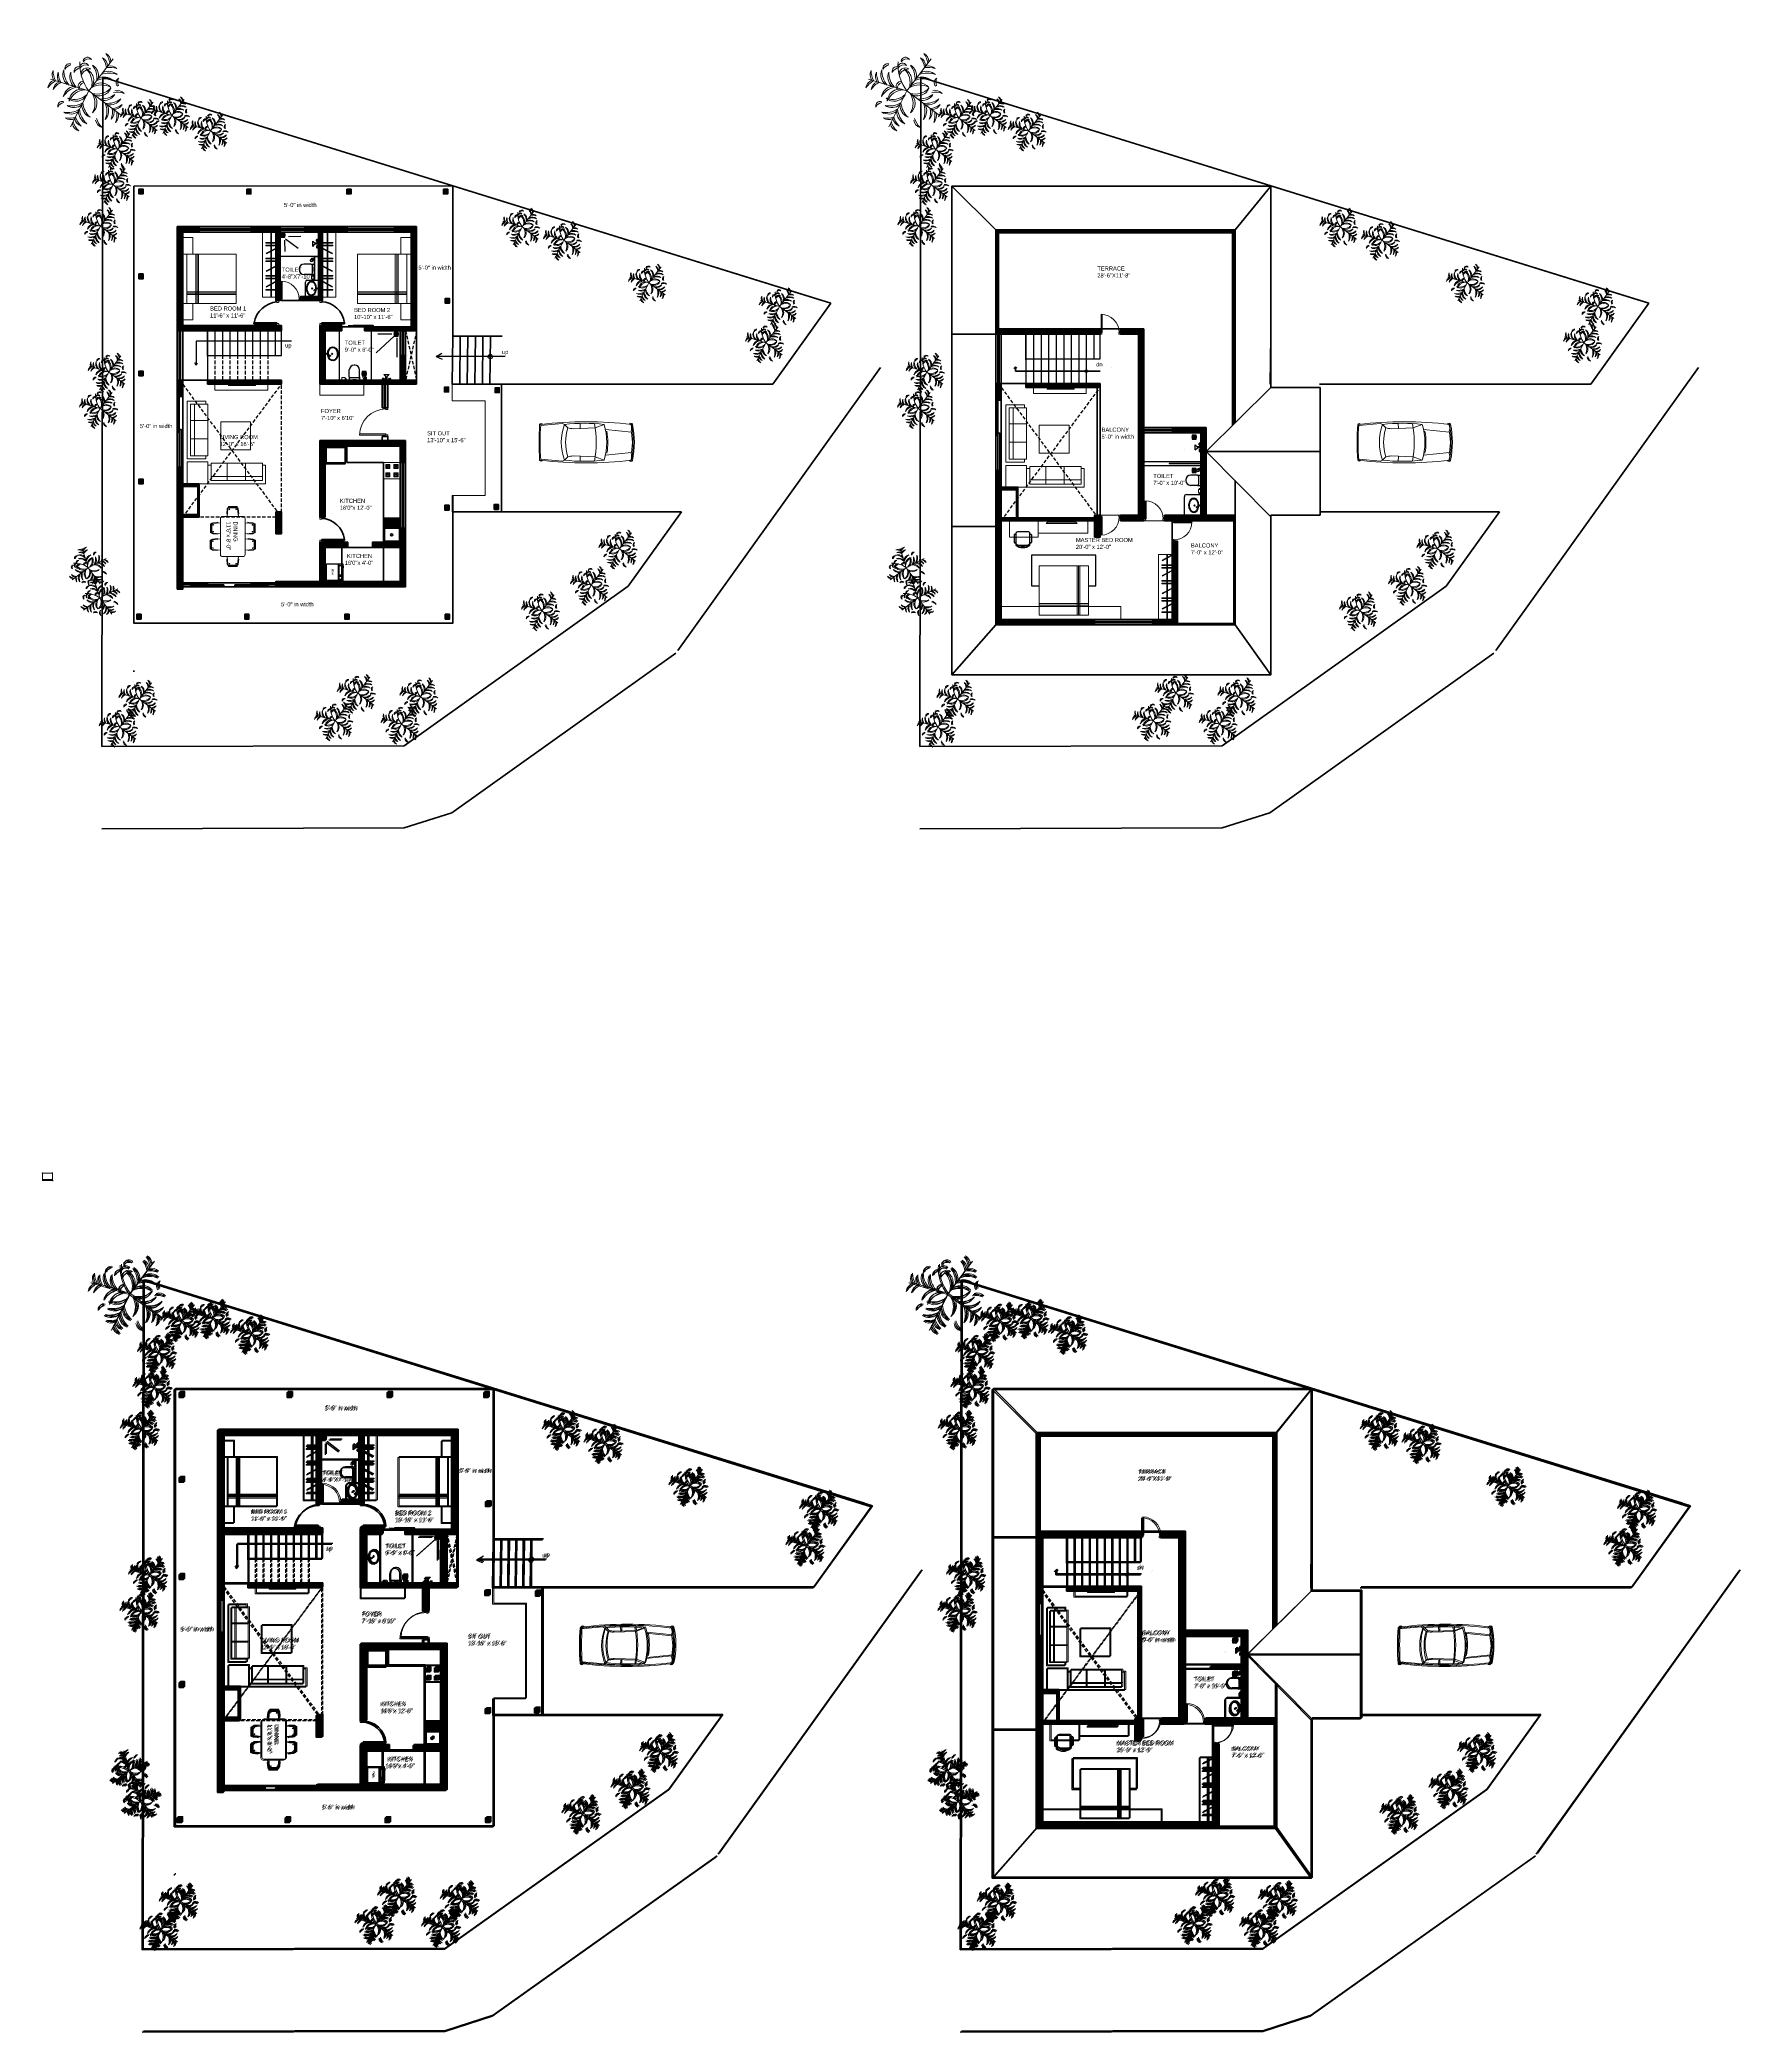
# Paper-space layout 'INTERIOR LAYOUT (2)' of a CAD drawing. Extents: x -4 to 2476, y -1242 to 1664.
import ezdxf

# ---------------------------------------------------------------- set-up
doc = ezdxf.new("R2010")
doc.units = 0
doc.header["$LTSCALE"] = 100
doc.header["$MEASUREMENT"] = 0
doc.linetypes.add('ACAD_ISO07W100', pattern=[3, 0, -3])
doc.linetypes.add('HIDDENX2', pattern=[0.75, 0.5, -0.25])
doc.layers.get('0').update_dxf_attribs({"color": 250, "lineweight": 9})
for name, color, linetype in [('0-Cutout', 130, 'Continuous'), ('0-Fixture', 8, 'Continuous'), ('A-FITTINGS', 8, 'Continuous'), ('DWV', 5, 'Continuous'), ('furniture', 185, 'Continuous'), ('Stairs', 140, 'Continuous'), ('TEXT', 7, 'Continuous')]:
    doc.layers.add(name, color=color, linetype=linetype)
doc.layers.add('def', color=4, linetype='Continuous', plot=False)
for name, color, linetype, lineweight in [('hat', 8, 'Continuous', 5), ('ibis-fixtures', 7, 'Continuous', 0), ('landscape', 56, 'Continuous', 13), ('new interiors', 23, 'Continuous', 13), ('TITLE', 4, 'Continuous', 20), ('wall', 2, 'Continuous', 35), ('win', 5, 'Continuous', 9)]:
    doc.layers.add(name, color=color, linetype=linetype, lineweight=lineweight)
doc.styles.add('ARIAL', font='arial.ttf')
doc.styles.get("Standard").update_dxf_attribs({"font": 'arial.ttf'})
doc.styles.add('STD BOLD', font='')
doc.styles.get('STD BOLD').set_extended_font_data('Arial Narrow', bold=True)
pattern_1 = [(45, (-47732.59625, -8071.17586), (-0.265165043, 0.265165043), []), (45, (-47732.41947, -8071.17586), (-0.265165043, 0.265165043), [])]
pattern_2 = [(45, (-44752.9306, -10105.7025), (-0.265165043, 0.265165043), []), (45, (-44752.75382, -10105.7025), (-0.265165043, 0.265165043), [])]
pattern_3 = [(45, (-47672.06335, -9824.99766), (-0.265165043, 0.265165043), []), (45, (-47671.88657, -9824.99766), (-0.265165043, 0.265165043), [])]
pattern_4 = [(45, (-44692.3977, -11859.5243), (-0.265165043, 0.265165043), []), (45, (-44692.22093, -11859.5243), (-0.265165043, 0.265165043), [])]
pattern_5 = [(45, (-47673.6693, -9826.43863), (-0.265165043, 0.265165043), []), (45, (-47673.49253, -9826.43863), (-0.265165043, 0.265165043), [])]
pattern_6 = [(45, (-44694.00366, -11860.96527), (-0.265165043, 0.265165043), []), (45, (-44693.8269, -11860.96527), (-0.265165043, 0.265165043), [])]

# ---------------------------------------------------------------- blocks, each defined once
blk = doc.blocks.new('plant')
for p in [(7.12, 8.39), (-10.32, 3.82), (-3.82, -10.32), (9.5, -5.56)]:
    blk.add_line(p, (0, 0))
for centre, radius, start, end in [((-7.25, 4.87), 2.54, 150.0398, 213.3742), ((-3.74, 5.77), 5.72, 176.2848, 205.5878), ((-5.84, 4.35), 2.54, 150.0398, 213.3742), ((-2.34, 5.25), 5.72, 176.2848, 205.5878), ((-3.98, 6.92), 1.25, 46.7219, 182.5174), ((-3.73, 5.94), 1.76, 64.8486, 148.3181), ((-1.46, 3.93), 3.52, 154.2704, 224.4152), ((1.24, 4.91), 5.9, 174.6276, 218.2929), ((-2.14, 4.16), 1.69, 18.5385, 158.6404), ((-2.43, 6.01), 1.25, 46.7219, 182.5174), ((-2.18, 5.03), 1.76, 64.8486, 148.3181), ((0.22, 3.54), 3.43, 146.0295, 246.2382), ((2.42, 4.25), 5.19, 166.4763, 227.9977), ((-11.85, 1.01), 11.89, 355.1413, 36.3226), ((-0.58, 6.01), 1.27, 19.4061, 138.4117), ((-0.58, 4.03), 2.75, 64.2821, 107.8748), ((1.1, 8.06), 1.27, 19.4061, 138.4117), ((1.1, 6.08), 2.75, 64.2821, 107.8748), ((-0.65, 4.15), 3.52, 344.913, 55.0578), ((-3.49, 3.67), 5.9, 351.0353, 34.7007), ((-2.19, 5.2), 5.9, 351.0353, 34.7007), ((0.64, 5.67), 3.52, 344.913, 55.0578), ((-0.53, 5.72), 5.72, 3.7404, 33.0435), ((2.96, 6.65), 2.54, 355.9541, 59.2885), ((5.73, 0.4), 5.72, 66.2848, 95.5878), ((3.93, 7.8), 2.54, 355.9541, 59.2885), ((0.44, 6.86), 5.72, 3.7404, 33.0435), ((6.08, 4), 2.54, 40.0398, 103.3742), ((6.7, 1.55), 5.72, 66.2848, 95.5878), ((7.05, 5.15), 2.54, 40.0398, 103.3742), ((-7.26, 0.51), 2.54, 105.9541, 169.2885), ((-5.19, -2.46), 5.72, 113.7404, 143.0435), ((-5.55, -1.34), 3.52, 94.913, 165.0578), ((-4.13, -3.84), 5.9, 101.0353, 144.7007), ((-3.67, -2.03), 3.52, 94.913, 165.0578), ((-2.26, -4.53), 5.9, 101.0353, 144.7007), ((-2.15, -2.83), 3.43, 73.0901, 173.2987), ((-0.94, -4.8), 5.19, 91.3306, 152.8519), ((-2.18, 2.49), 2.75, 53.4178, 123.7612), ((0, 0), 5.14, 97.7891, 98.2173), ((0.71, 2.04), 1.24, 353.8899, 134.792), ((0.46, 1.04), 1.72, 30.1039, 108.3336), ((3.16, -3.72), 5.19, 56.4763, 117.9977), ((3.26, -1.41), 3.43, 36.0295, 136.2382), ((1.75, 4.56), 5.19, 261.3306, 322.8519), ((2.6, 2.41), 3.43, 243.0901, 343.2987), ((4.19, -2.85), 5.9, 64.6276, 108.2929), ((4.2, 0.03), 3.52, 44.2704, 114.4152), ((8.33, 0.48), 1.27, 19.4061, 138.4117), ((8.33, -1.51), 2.75, 64.2821, 107.8748), ((-8.54, -2.76), 1.27, 340.9166, 99.9221), ((-10.27, -3.73), 2.75, 11.4535, 55.0461), ((-5.26, -6.24), 2.54, 105.9541, 169.2885), ((-3.18, -9.21), 5.72, 113.7404, 143.0435), ((-5.6, -0.63), 5.9, 264.6276, 308.2929), ((-4.25, 2.42), 5.19, 256.4763, 317.9977), ((-3.54, 0.22), 3.43, 236.0295, 336.2382), ((-4.91, 1.24), 5.9, 264.6276, 308.2929), ((-3.93, -1.46), 3.52, 244.2704, 314.4152), ((3.84, -4.13), 5.9, 191.0353, 234.7007), ((2.83, -2.15), 3.43, 163.0901, 263.2987), ((4.8, -0.94), 5.19, 181.3306, 242.8519), ((3.01, 4.07), 5.9, 271.0353, 314.7007), ((-2.08, -4.62), 5.9, 344.6276, 28.2929), ((0.75, -4.13), 3.52, 324.2704, 34.4152), ((3.97, 1.36), 3.52, 264.913, 335.0578), ((4.74, 3.06), 5.9, 271.0353, 314.7007), ((-0.35, -5.63), 5.9, 344.6276, 28.2929), ((2.48, -5.14), 3.52, 324.2704, 34.4152), ((5.7, 0.35), 3.52, 264.913, 335.0578), ((5.54, 1.52), 5.72, 283.7404, 313.0435), ((1.39, -5.57), 5.72, 346.2848, 15.5878), ((5, -5.3), 2.54, 320.0398, 23.3742), ((7.06, -1.76), 2.54, 275.9541, 339.2885), ((2.69, -6.33), 5.72, 346.2848, 15.5878), ((6.29, -6.05), 2.54, 320.0398, 23.3742), ((-4.63, -3.34), 3.52, 244.2704, 314.4152), ((-5.25, -2.34), 5.72, 266.2848, 295.5878), ((-4.35, -5.84), 2.54, 240.0398, 303.3742), ((-1.03, -8.67), 2.54, 195.9541, 259.2885), ((1.93, -6.6), 5.72, 203.7404, 233.0435), ((-0.51, -7.26), 2.54, 195.9541, 259.2885), ((2.46, -5.19), 5.72, 203.7404, 233.0435), ((1.34, -5.55), 3.52, 184.913, 255.0578), ((-3.18, -8.97), 5.72, 346.2848, 15.5878), ((0.43, -8.7), 2.54, 320.0398, 23.3742)]:
    blk.add_arc(centre, radius, start, end)
blk = doc.blocks.new('A$C3E6B4D04')
at = {"layer": 'new interiors', "ltscale": 0.1}
for p, q in [((84, 30), (0, 30)), ((0, 30), (0, 3)), ((84, 30), (84, 3)), ((4.5, 3), (0, 3)), ((79.5, 25.5), (4.5, 25.5)), ((4.5, 25.5), (4.5, 0)), ((79.5, 19.5), (4.5, 19.5)), ((79.5, 0), (4.5, 0)), ((27.9, 25.5), (27.9, 0)), ((54.7, 25.5), (54.7, 0)), ((79.5, 25.5), (79.5, 0)), ((84, 3), (79.5, 3))]:
    blk.add_line(p, q, dxfattribs=at)
blk = doc.blocks.new('doorinch')
at = {"ltscale": 2}
for p, q in [((-0.993, 0), (-0.993, 1)), ((-0.942, 0), (-0.942, 0.998)), ((-0.942, 0), (-0.993, 0))]:
    blk.add_line(p, q, dxfattribs=at)
blk.add_arc((-1, 0), 1, 0, 89.571, dxfattribs=at)
blk = doc.blocks.new('12')
at = {"layer": 'furniture'}
for p, q in [((-281326.3, -127391.5), (-281328.5, -127387.4)), ((-281325.7, -127391.2), (-281327.9, -127387))]:
    blk.add_line(p, q, dxfattribs=at)
for centre, radius in [((-281328, -127387.5, 1.3), 0.26), ((-281325.7, -127384.7), 0.781)]:
    blk.add_circle(centre, radius, dxfattribs=at)
at = {"layer": 'furniture', "color": 7}
blk.add_circle((-281325.7, -127391.9), 0.781, dxfattribs=at)
at = {"layer": 'furniture'}
blk.add_arc((-281328.2, -127387.2), 0.345, 28.0516, 208.0516, dxfattribs=at)
at = {"layer": 'furniture', "color": 9}
blk.add_ellipse((-281325.6, -127383.8), major_axis=(9.46, 0), ratio=0.729291, start_param=4.679854, end_param=10.877616, dxfattribs=at)
at = {"layer": 'furniture'}
blk.add_open_spline([(-281326.5, -127389.7), (-281325.7, -127389.8), (-281325, -127389.8), (-281323.5, -127389.6), (-281322.7, -127389.4), (-281321.2, -127388.9), (-281320.5, -127388.6), (-281319.3, -127387.8), (-281318.7, -127387.3), (-281317.9, -127386.4), (-281317.6, -127385.8), (-281317.2, -127384.8), (-281317.1, -127384.3), (-281317.1, -127383.2), (-281317.2, -127382.6), (-281317.7, -127381.6), (-281318, -127381.1), (-281318.9, -127380.1), (-281319.5, -127379.7), (-281320.7, -127378.9), (-281321.4, -127378.6), (-281323, -127378.1), (-281323.8, -127378), (-281325.4, -127377.8), (-281326.3, -127377.8), (-281327.9, -127378), (-281328.7, -127378.2), (-281330.2, -127378.8), (-281330.9, -127379.1), (-281332.1, -127379.9), (-281332.6, -127380.4), (-281333.4, -127381.3), (-281333.7, -127381.9), (-281334.1, -127382.9), (-281334.2, -127383.3), (-281334.2, -127383.8), (-281334.2, -127384.3), (-281334.1, -127384.9), (-281333.6, -127385.9), (-281333.3, -127386.5), (-281332.5, -127387.4), (-281331.9, -127387.9), (-281330.7, -127388.6), (-281330, -127389), (-281328.6, -127389.4), (-281328, -127389.6), (-281327.3, -127389.7)], degree=3, knots=[1.477578, 1.477578, 1.477578, 1.477578, 1.722682, 1.722682, 2.009796, 2.009796, 2.296909, 2.296909, 2.584023, 2.584023, 2.871137, 2.871137, 3.15825, 3.15825, 3.445364, 3.445364, 3.732478, 3.732478, 4.019591, 4.019591, 4.306705, 4.306705, 4.593819, 4.593819, 4.880932, 4.880932, 5.168046, 5.168046, 5.45516, 5.45516, 5.742273, 5.742273, 6.029387, 6.029387, 6.283185, 6.283185, 6.283185, 6.570299, 6.570299, 6.857413, 6.857413, 7.144526, 7.144526, 7.43164, 7.43164, 7.66542, 7.66542, 7.66542, 7.66542], dxfattribs=at)
blk = doc.blocks.new('_ft')
at = {"layer": '0-Cutout'}
blk.add_circle((0, 0), 75, dxfattribs=at)
at = {"layer": '0-Fixture'}
for p, q in [((-71, 71), (71, -71)), ((71, 71), (-71, -71))]:
    blk.add_line(p, q, dxfattribs=at)
blk.add_lwpolyline([(-75, -75), (75, -75), (75, 75), (-75, 75)], close=True, dxfattribs=at)
at = {"layer": '0-Fixture', "color": 41}
for centre, radius in [((0, 0), 60), ((-48, 0), 8), ((-42, 24), 8), ((-24, 42), 8), ((-21, 12), 8), ((0, 48), 8), ((0, 24), 8), ((0, 0), 8), ((21, 12), 8), ((24, 42), 8), ((42, 24), 8), ((48, 0), 8), ((-42, -24), 8), ((-24, -42), 8), ((-21, -12), 8), ((0, -24), 8), ((0, -48), 8), ((21, -12), 8), ((24, -42), 8), ((42, -24), 8)]:
    blk.add_circle(centre, radius, dxfattribs=at)
blk = doc.blocks.new('14')
at = {"layer": 'furniture', "color": 7}
for p, q in [((-281261.6, -127341.4), (-281261.6, -127333.8)), ((-281261.6, -127333.8), (-281258.6, -127336.8)), ((-281261.6, -127341.4), (-281258.6, -127338.3)), ((-281253.4, -127336.8), (-281258.6, -127336.8)), ((-281253.4, -127338.3), (-281258.6, -127338.3)), ((-281253.4, -127336.8), (-281253.4, -127338.3))]:
    blk.add_line(p, q, dxfattribs=at)
at = {"layer": 'furniture', "color": 9}
for p, q in [((-281256.1, -127333.7), (-281256.1, -127332.1)), ((-281256.1, -127341.4), (-281256.1, -127343)), ((-281253.4, -127332.1), (-281254.6, -127332.1)), ((-281254.6, -127333.7), (-281254.6, -127332.1)), ((-281253.4, -127333.6), (-281254.6, -127333.6)), ((-281254.6, -127341.4), (-281254.6, -127343)), ((-281253.4, -127341.5), (-281254.6, -127341.5)), ((-281253.4, -127343), (-281254.6, -127343)), ((-281253.4, -127333.6), (-281253.4, -127332.1)), ((-281253.4, -127341.5), (-281253.4, -127343))]:
    blk.add_line(p, q, dxfattribs=at)
for centre, start, end in [((-281255.3, -127332.1), 0, 180), ((-281255.3, -127333.7), 180, 0), ((-281255.3, -127341.4), 0, 180), ((-281255.3, -127343), 180, 0)]:
    blk.add_arc(centre, 0.75, start, end, dxfattribs=at)
blk = doc.blocks.new('A$C6B7C4668')
for p, q in [((22.8, 22.8), (0, 22.8)), ((0, 22.8), (0, 0)), ((0, 0), (22.8, 0)), ((2.9, 20), (4.2, 18.6)), ((2.9, 20), (8.6, 20)), ((2.9, 14.3), (2.9, 20)), ((2.9, 14.3), (4.2, 15.6)), ((2.9, 14.3), (8.6, 14.3)), ((2.9, 8.6), (4.2, 7.2)), ((2.9, 8.6), (8.6, 8.6)), ((2.9, 2.9), (2.9, 8.6)), ((2.9, 2.9), (4.2, 4.2)), ((2.9, 2.9), (8.6, 2.9)), ((7.2, 18.6), (8.6, 20)), ((7.2, 15.6), (8.6, 14.3)), ((7.2, 7.2), (8.6, 8.6)), ((7.2, 4.2), (8.6, 2.9)), ((8.6, 14.3), (8.6, 20)), ((8.6, 2.9), (8.6, 8.6)), ((14.3, 20), (15.6, 18.6)), ((14.3, 20), (20, 20)), ((14.3, 14.3), (14.3, 20)), ((14.3, 14.3), (15.6, 15.6)), ((14.3, 14.3), (20, 14.3)), ((14.3, 8.6), (15.6, 7.2)), ((14.3, 2.9), (14.3, 8.6)), ((14.3, 8.6), (20, 8.6)), ((14.3, 2.9), (15.6, 4.2)), ((14.3, 2.9), (20, 2.9)), ((18.6, 18.6), (20, 20)), ((18.6, 15.6), (20, 14.3)), ((18.6, 7.2), (20, 8.6)), ((18.6, 4.2), (20, 2.9)), ((20, 14.3), (20, 20)), ((20, 2.9), (20, 8.6)), ((22.8, 0), (22.8, 22.8))]:
    blk.add_line(p, q)
for centre, radius in [((5.7, 17.1), 2.38), ((5.7, 5.7), 2.38), ((5.7, 17.1), 0.95), ((5.7, 5.7), 0.95), ((17.1, 17.1), 2.38), ((17.1, 5.7), 2.38), ((17.1, 17.1), 0.95), ((17.1, 5.7), 0.95)]:
    blk.add_circle(centre, radius)
blk = doc.blocks.new('STOVE2')
blk.add_blockref('A$C6B7C4668', (11531.2, 8747.5))
blk = doc.blocks.new('wash-m')
at = {"layer": 'A-FITTINGS'}
blk.add_line((0.6, 0), (0.6, -0.592), dxfattribs=at)
at = {"layer": 'A-FITTINGS', "extrusion": (0, 0, -1)}
for p, q in [((0, -0.432), (0.6, -0.432)), ((0, -0.442), (0.6, -0.442)), ((0.058, -0.484), (0.058, -0.546)), ((0.386, -0.459), (0.083, -0.459)), ((0.083, -0.57), (0.386, -0.57)), ((0.454, -0.614), (0.146, -0.614)), ((0.41, -0.546), (0.41, -0.484))]:
    blk.add_line(p, q, dxfattribs=at)
blk.add_lwpolyline([(0, 0), (0, -0.592), (-0.6, -0.592), (-0.6, 0)], close=True, dxfattribs=at)
for points in [[(-0.076, -0.593), (-0.076, -0.614), (-0.146, -0.614), (-0.146, -0.593)], [(-0.524, -0.593), (-0.524, -0.614), (-0.454, -0.614), (-0.454, -0.593)]]:
    blk.add_lwpolyline(points, dxfattribs=at)
blk.add_lwpolyline([(-0.566, -0.546), (-0.566, -0.484, -0.414214), (-0.541, -0.459), (-0.469, -0.459, -0.414214), (-0.444, -0.484), (-0.444, -0.546, -0.414214), (-0.469, -0.57), (-0.541, -0.57, -0.414214)], format="xyb", close=True, dxfattribs=at)
for centre, start, end in [((-0.083, -0.484), 0, 90), ((-0.083, -0.546), 270, 0), ((-0.386, -0.484), 90, 180), ((-0.386, -0.546), 180, 270)]:
    blk.add_arc(centre, 0.0247, start, end, dxfattribs=at)
blk = doc.blocks.new('CARPLAN')
for p, q in [((-591, -1337), (-468, -134)), ((1, -82), (-468, -134)), ((468, -134), (1, -82)), ((591, -1337), (468, -134)), ((-670, -1813), (-825, -1398)), ((-630, -2832), (-670, -1813)), ((630, -2832), (670, -1813)), ((670, -1813), (825, -1398)), ((-643, -2500), (-878, -2506)), ((643, -2500), (878, -2506)), ((-825, -3235), (-876, -3321)), ((-876, -3321), (-785, -4336)), ((-825, -3235), (-666, -3078)), ((825, -3235), (666, -3078)), ((876, -3321), (785, -4336)), ((825, -3235), (876, -3321))]:
    blk.add_line(p, q)
for centre, radius, start, end in [((0, -4167), 4167, 78.4404, 101.5596), ((16465, -2234), 17417, 173.0749, 186.9251), ((-800, -158), 81.1, 115.79294, 243.1004), ((-655, -579), 455, 66.15774, 112.3263), ((0, -4167), 4117, 78.4404, 101.5596), ((655, -579), 455, 67.6737, 113.84226), ((-16465, -2234), 17417, 353.0749, 6.9251), ((800, -158), 81.1, 296.8996, 64.20706), ((6748, -2316), 7628, 173.08207, 186.91793), ((0, -6430), 4665, 79.30227, 100.69773), ((0, -4114), 2839, 73.10408, 106.89592), ((0, -4114), 2889, 80.01845, 100.15026), ((-6748, -2316), 7628, 353.08207, 6.91793), ((0, -992), 2390, 249.80902, 290.19098), ((-3123, -2589), 2505, 348.74198, 354.44522), ((0, -992), 2190, 252.29777, 287.70223), ((3123, -2589), 2505, 185.55478, 191.25802), ((-797, -4316), 74.4, 112.01532, 245.0836), ((0, 7582), 11994, 266.03945, 273.96055), ((0, 7582), 11944, 266.03945, 273.96055), ((797, -4316), 74.4, 294.9164, 67.98468)]:
    blk.add_arc(centre, radius, start, end)
blk = doc.blocks.new('A$C1B7C5B7B')
at = {"layer": 'furniture'}
for p, q in [((0, 467), (0, 195)), ((64, 512), (64, 149)), ((512, 576), (128, 576)), ((161, 85), (479, 85)), ((576, 149), (576, 512)), ((641, 467), (641, 195))]:
    blk.add_line(p, q, dxfattribs=at)
for centre, major_axis, start_param, end_param in [((32, 457), (-23.6, 23.6), 4.210785, 6.784789), ((32, 204), (-23.6, -23.6), -0.501604, 2.0724), ((83, 99), (-16.5, -16.5), 3.368007, 6.13815), ((128, 512), (-45.3, -45.3), 3.926991, 5.497787), ((128, 149), (-45.3, -45.3), -0.785398, -0.303959), ((320, 427), (0, -427), -0.643499, 0.643503), ((320, 473), (0, -419), -0.56591, 0.56591), ((512, 512), (-45.3, -45.3), 2.356194, 3.926991), ((557, 99), (-16.5, -16.5), 1.715832, 4.485975), ((512, 149), (-45.3, 45.3), 3.445551, 3.926991), ((608, 457), (-23.6, 23.6), 4.210785, 6.784789), ((608, 204), (-23.6, 23.6), 1.069192, 3.643197)]:
    blk.add_ellipse(centre, major_axis=major_axis, ratio=1, start_param=start_param, end_param=end_param, dxfattribs=at)

psp = doc.layouts.new('INTERIOR LAYOUT (2)')

# ---------------------------------------------------------------- hatches: boundary and pattern name
at = {"layer": 'TITLE'}
h = psp.add_hatch(color=0, dxfattribs=at)
h.dxf.hatch_style = 1
h.paths.add_polyline_path([(14.5, 1), (14.2, 0.7), (14.3, 0.4)])
at = {"layer": 'wall', "ltscale": 0.12, "true_color": 0x636466}
h = psp.add_hatch(dxfattribs=at)
h.set_pattern_fill('ANSI32', color=251)
h.set_pattern_definition(pattern_1)
h.paths.add_polyline_path([(146.9, 1446), (140.7, 1446), (140.7, 1439), (146.9, 1439)])
h.paths.add_polyline_path([(304.2, 1446), (298, 1446), (298, 1439), (304.2, 1439)])
h.paths.add_polyline_path([(450.2, 1446), (443.9, 1446), (443.9, 1439), (450.2, 1439)])
h.paths.add_polyline_path([(591.1, 1446), (584.9, 1446), (584.9, 1439), (591.1, 1439)])
h.paths.add_polyline_path([(593.7, 1286.6), (587.5, 1286.6), (587.5, 1279.6), (593.7, 1279.6)])
h.paths.add_polyline_path([(592.5, 1157.2), (586.3, 1157.2), (586.3, 1150.2), (592.5, 1150.2)])
h.paths.add_polyline_path([(666.3, 1156.3), (660.1, 1156.3), (660.1, 1149.3), (666.3, 1149.3)])
h.paths.add_polyline_path([(665.1, 985.9), (658.9, 985.9), (658.9, 978.9), (665.1, 978.9)])
h.paths.add_polyline_path([(593.2, 984.8), (586.9, 984.8), (586.9, 977.8), (593.2, 977.8)])
h.paths.add_polyline_path([(593.7, 825.9), (587.5, 825.9), (587.5, 818.9), (593.7, 818.9)])
h.paths.add_polyline_path([(447.2, 825.9), (441, 825.9), (441, 818.9), (447.2, 818.9)])
h.paths.add_polyline_path([(146.9, 1023.1), (140.7, 1023.1), (140.7, 1016.1), (146.9, 1016.1)])
h.paths.add_polyline_path([(146.9, 1180.7), (140.7, 1180.7), (140.7, 1173.7), (146.9, 1173.7)])
h.paths.add_polyline_path([(146.9, 1322.3), (140.7, 1322.3), (140.7, 1315.3), (146.9, 1315.3)])
h = psp.add_hatch(dxfattribs=at)
h.set_pattern_fill('ANSI32', color=251)
h.set_pattern_definition(pattern_1)
h.paths.add_polyline_path([(143.9, 825.9), (137.7, 825.9), (137.7, 818.9), (143.9, 818.9)])
h.paths.add_polyline_path([(301.2, 825.9), (295, 825.9), (295, 818.9), (301.2, 818.9)])
h.paths.add_polyline_path([(204.6, 958.7), (204.6, 967.3), (207.5, 971.3), (204.6, 971.3), (204.6, 1012.3), (228.6, 1012.3), (228.6, 1016.3), (204.6, 1016.3), (204.6, 1040.3), (196.6, 1040.3), (196.6, 958.7), (196.6, 862.7), (204.6, 862.7), (204.6, 870.7), (204.6, 871.7)])
h.paths.add_polyline_path([(529.7, 951.3), (521.7, 951.3), (521.7, 931.3), (481.6, 931.3), (481.6, 923.3), (521.7, 923.3), (521.7, 873.7), (412.6, 873.7), (412.6, 923.3), (445.6, 923.3), (445.6, 931.3), (404.6, 931.3), (404.6, 873.7), (348.6, 873.7), (340.6, 873.7), (340.6, 865.7), (529.7, 865.7)])
h.paths.add_polyline_path([(228.6, 971.3), (226.5, 971.3), (207.5, 971.3), (204.6, 967.3), (228.6, 967.3)], flags=17)
h.paths.add_polyline_path([(348.6, 967.3), (342.6, 975.3), (340.6, 975.3), (340.6, 943.3), (348.6, 943.3)])
h.paths.add_polyline_path([(348.6, 975.3), (342.6, 975.3), (348.6, 967.3)], flags=17)
h.paths.add_polyline_path([(412.6, 1071.3), (521.7, 1071.3), (521.7, 1047.3), (529.7, 1047.3), (529.7, 1079.3), (404.6, 1079.3), (404.6, 967.3), (412.6, 967.3), (412.6, 975.3)])
h.paths.add_polyline_path([(204.6, 1167.3), (196.6, 1167.3), (196.6, 1143.3), (204.6, 1143.3)])
h.paths.add_polyline_path([(348.6, 1167.3), (240.6, 1167.3), (240.6, 1161.3), (348.6, 1161.3)])
h.paths.add_polyline_path([(346.6, 1391.3), (304.6, 1391.3), (304.6, 1383.3), (340.6, 1383.3), (346.6, 1383.3)])
h.paths.add_polyline_path([(346.6, 1383.3), (340.6, 1383.3), (340.6, 1368.2), (340.7, 1368.2), (340.7, 1367.2), (340.7, 1364.3), (340.7, 1364.3), (340.7, 1363.3), (340.7, 1345.2), (340.7, 1345.2), (340.7, 1344.2), (340.7, 1341.3), (340.7, 1341.3), (340.7, 1340.3), (340.7, 1319.9), (340.7, 1319.9), (340.7, 1318.9), (340.7, 1316), (340.7, 1316), (340.7, 1315), (340.6, 1299.5), (340.7, 1299.5), (340.7, 1298.5), (340.6, 1283.3), (346.6, 1283.3)], flags=16)
h.paths.add_polyline_path([(444.6, 1391.3), (382.6, 1391.3), (382.6, 1383.3), (402.6, 1383.3), (402.6, 1289.3), (376.6, 1289.3), (376.6, 1283.3), (400.6, 1283.3), (408.6, 1283.3), (408.6, 1383.3), (444.6, 1383.3)])
h.paths.add_polyline_path([(545.7, 1391.3), (525.7, 1391.3), (513.7, 1391.3), (513.7, 1383.3), (537.7, 1383.3), (537.7, 1247.3), (537.7, 1245.3), (469.6, 1245.3), (469.6, 1239.3), (537.7, 1239.3), (545.7, 1239.3)])
h.paths.add_polyline_path([(412.6, 1239.3), (432.6, 1239.3), (436.6, 1239.3), (436.6, 1247.3), (404.6, 1247.3), (404.6, 1239.3), (404.6, 1161.3), (469, 1161.3), (545.7, 1161.3), (545.7, 1167.3), (537.7, 1167.3), (472.6, 1167.3), (472.6, 1167.3), (471.6, 1167.3), (412.6, 1167.3)])
h.paths.add_polyline_path([(529.7, 1203.3), (521.7, 1203.3), (521.7, 1167.3), (529.7, 1167.3)], flags=17)
h.paths.add_polyline_path([(204.6, 1383.3), (228.6, 1383.3), (228.6, 1391.3), (204.6, 1391.3), (196.6, 1391.3), (196.6, 1239.3), (204.6, 1239.3), (348.6, 1239.3), (348.6, 1247.3), (204.6, 1247.3)])
at = {"layer": 'wall', "ltscale": 0.12}
h = psp.add_hatch(dxfattribs=at)
h.set_pattern_fill('ANSI32', color=5)
h.set_pattern_definition(pattern_1)
h.paths.add_polyline_path([(204.6, 1383.3), (228.6, 1383.3), (228.6, 1391.3), (204.6, 1391.3), (196.6, 1391.3), (196.6, 1239.3), (204.6, 1239.3), (348.6, 1239.3), (348.6, 1247.3), (204.6, 1247.3)])
at = {"layer": 'wall', "ltscale": 0.12, "true_color": 0x636466}
h = psp.add_hatch(dxfattribs=at)
h.set_pattern_fill('ANSI32', color=251)
h.set_pattern_definition([(45, (-47916.1001, -8071.17586), (-0.265165043, 0.265165043), []), (45, (-47915.9233, -8071.17586), (-0.265165043, 0.265165043), [])])
h.paths.add_polyline_path([(1398.5, 1162.4), (1390.5, 1162.4), (1390.5, 1138.4), (1398.5, 1138.4)])
h.paths.add_polyline_path([(1739.6, 1386.4), (1719.6, 1386.4), (1398.5, 1386.4), (1390.5, 1386.4), (1390.5, 1242.4), (1394.5, 1242.4), (1394.5, 1382.4), (1735.6, 1382.4), (1735.6, 1101), (1739.6, 1104.9), (1739.6, 1156.4), (1739.6, 1162.4), (1739.6, 1234.4)])
h.paths.add_polyline_path([(1697.5, 1098.4), (1648, 1098.4), (1648, 1090.4), (1689.5, 1090.4), (1689.5, 970.4), (1661.5, 970.4), (1636.5, 970.4), (1636.5, 962.4), (1647.5, 962.4), (1697.5, 962.3), (1697.5, 970.4), (1697.5, 1018.4)])
h.paths.add_polyline_path([(1739.6, 970.4), (1697.5, 970.4), (1697.5, 962.3), (1708.4, 962.3), (1737.6, 962.4), (1737.6, 938.4), (1737.6, 842.4), (1737.6, 818.4), (1737.6, 812.4), (1655.5, 812.4), (1655.5, 810.4), (1739.6, 810.4), (1739.6, 818.4), (1739.6, 842.4), (1739.6, 938.4)])
h.paths.add_polyline_path([(1655.5, 926.3), (1655.5, 932.4), (1647.5, 932.4), (1647.5, 818.4), (1619.5, 818.4), (1619.5, 810.4), (1655.5, 810.4), (1655.5, 812.4)])
h.paths.add_polyline_path([(1542.5, 962.4), (1536.5, 970.4), (1534.5, 970.4), (1534.5, 938.4), (1542.5, 938.4)])
h.paths.add_polyline_path([(1542.5, 970.4), (1536.5, 970.4), (1542.5, 962.4)], flags=16)
h = psp.add_hatch(dxfattribs=at)
h.set_pattern_fill('ANSI32', color=251)
h.set_pattern_definition(pattern_2)
h.paths.add_polyline_path([(1394.5, 1242.4), (1390.5, 1242.4), (1390.5, 1234.4), (1398.5, 1234.4), (1542.5, 1234.4), (1542.5, 1242.4)])
h = psp.add_hatch(dxfattribs=at)
h.set_pattern_fill('ANSI32', color=251)
h.set_pattern_definition(pattern_2)
h.paths.add_polyline_path([(1598.5, 1234.4), (1598.5, 970.4), (1572.5, 970.4), (1572.5, 962.4), (1606.5, 962.4), (1606.5, 970.4), (1606.5, 1242.4), (1572.5, 1242.4), (1572.5, 1234.4)])
h = psp.add_hatch(dxfattribs=at)
h.set_pattern_fill('ANSI32', color=251)
h.set_pattern_definition(pattern_2)
h.paths.add_polyline_path([(1434.5, 1162.4), (1434.5, 1156.4), (1542.5, 1156.4), (1542.5, 1162.4)])
h = psp.add_hatch(dxfattribs=at)
h.set_pattern_fill('ANSI32', color=251)
h.set_pattern_definition(pattern_2)
h.paths.add_polyline_path([(1398.5, 1007.4), (1422.5, 1007.4), (1422.5, 1011.4), (1398.5, 1011.4), (1398.5, 1035.4), (1390.5, 1035.4), (1390.5, 953.8), (1390.5, 810.4), (1534.5, 810.4), (1534.5, 818.4), (1398.5, 818.4), (1398.5, 962.4), (1401.4, 966.4), (1398.5, 966.4)])
h = psp.add_hatch(dxfattribs=at)
h.set_pattern_fill('ANSI32', color=251)
h.set_pattern_definition(pattern_2)
h.paths.add_polyline_path([(1534.5, 966.4), (1401.4, 966.4), (1398.5, 962.4), (1534.5, 962.4)])
h = psp.add_hatch(dxfattribs=at)
h.set_pattern_fill('ANSI32', color=251)
h.set_pattern_definition(pattern_5)
h.paths.add_polyline_path([(205.8, -309.3), (199.6, -309.3), (199.6, -316.3), (205.8, -316.3)])
h.paths.add_polyline_path([(363.1, -309.3), (356.9, -309.3), (356.9, -316.3), (363.1, -316.3)])
h.paths.add_polyline_path([(509.1, -309.3), (502.9, -309.3), (502.9, -316.3), (509.1, -316.3)])
h.paths.add_polyline_path([(650, -309.3), (643.8, -309.3), (643.8, -316.3), (650, -316.3)])
h.paths.add_polyline_path([(652.7, -468.6), (646.4, -468.6), (646.4, -475.6), (652.7, -475.6)])
h.paths.add_polyline_path([(651.5, -598.1), (645.2, -598.1), (645.2, -605.1), (651.5, -605.1)])
h.paths.add_polyline_path([(725.2, -599), (719, -599), (719, -606), (725.2, -606)])
h.paths.add_polyline_path([(724, -769.3), (717.8, -769.3), (717.8, -776.3), (724, -776.3)])
h.paths.add_polyline_path([(652.1, -770.5), (645.9, -770.5), (645.9, -777.5), (652.1, -777.5)])
h.paths.add_polyline_path([(652.6, -929.4), (646.4, -929.4), (646.4, -936.4), (652.6, -936.4)])
h.paths.add_polyline_path([(506.1, -929.4), (499.9, -929.4), (499.9, -936.4), (506.1, -936.4)])
h.paths.add_polyline_path([(205.8, -732.1), (199.6, -732.1), (199.6, -739.2), (205.8, -739.2)])
h.paths.add_polyline_path([(205.8, -574.6), (199.6, -574.6), (199.6, -581.6), (205.8, -581.6)])
h.paths.add_polyline_path([(205.8, -433), (199.6, -433), (199.6, -440), (205.8, -440)])
h = psp.add_hatch(dxfattribs=at)
h.set_pattern_fill('ANSI32', color=251)
h.set_pattern_definition(pattern_3)
h.paths.add_polyline_path([(207.4, -307.8), (201.2, -307.8), (201.2, -314.8), (207.4, -314.8)])
h.paths.add_polyline_path([(364.7, -307.8), (358.5, -307.8), (358.5, -314.8), (364.7, -314.8)])
h.paths.add_polyline_path([(510.7, -307.8), (504.5, -307.8), (504.5, -314.8), (510.7, -314.8)])
h.paths.add_polyline_path([(651.6, -307.8), (645.4, -307.8), (645.4, -314.8), (651.6, -314.8)])
h.paths.add_polyline_path([(654.3, -467.2), (648, -467.2), (648, -474.2), (654.3, -474.2)])
h.paths.add_polyline_path([(653.1, -596.7), (646.8, -596.7), (646.8, -603.7), (653.1, -603.7)])
h.paths.add_polyline_path([(726.8, -597.5), (720.6, -597.5), (720.6, -604.5), (726.8, -604.5)])
h.paths.add_polyline_path([(725.6, -767.9), (719.4, -767.9), (719.4, -774.9), (725.6, -774.9)])
h.paths.add_polyline_path([(653.7, -769), (647.5, -769), (647.5, -776), (653.7, -776)])
h.paths.add_polyline_path([(654.2, -927.9), (648, -927.9), (648, -934.9), (654.2, -934.9)])
h.paths.add_polyline_path([(507.7, -927.9), (501.5, -927.9), (501.5, -934.9), (507.7, -934.9)])
h.paths.add_polyline_path([(207.4, -730.7), (201.2, -730.7), (201.2, -737.7), (207.4, -737.7)])
h.paths.add_polyline_path([(207.4, -573.2), (201.2, -573.2), (201.2, -580.2), (207.4, -580.2)])
h.paths.add_polyline_path([(207.4, -431.5), (201.2, -431.5), (201.2, -438.5), (207.4, -438.5)])
h = psp.add_hatch(dxfattribs=at)
h.set_pattern_fill('ANSI32', color=251)
h.set_pattern_definition(pattern_5)
h.paths.add_polyline_path([(202.9, -929.4), (196.6, -929.4), (196.6, -936.4), (202.9, -936.4)])
h.paths.add_polyline_path([(360.1, -929.4), (353.9, -929.4), (353.9, -936.4), (360.1, -936.4)])
h.paths.add_polyline_path([(263.5, -796.5), (263.5, -788), (266.4, -784), (263.5, -784), (263.5, -742.9), (287.5, -742.9), (287.5, -738.9), (263.5, -738.9), (263.5, -714.9), (255.5, -714.9), (255.5, -796.5), (255.5, -892.5), (263.5, -892.5), (263.5, -884.5), (263.5, -883.5)])
h.paths.add_polyline_path([(588.6, -804), (580.6, -804), (580.6, -824), (540.5, -824), (540.5, -832), (580.6, -832), (580.6, -881.5), (471.5, -881.5), (471.5, -832), (504.5, -832), (504.5, -824), (463.5, -824), (463.5, -881.5), (407.5, -881.5), (399.5, -881.5), (399.5, -889.5), (588.6, -889.5)])
h.paths.add_polyline_path([(287.5, -784), (285.5, -784), (266.4, -784), (263.5, -788), (287.5, -788)], flags=17)
h.paths.add_polyline_path([(407.5, -788), (401.5, -780), (399.5, -780), (399.5, -812), (407.5, -812)])
h.paths.add_polyline_path([(407.5, -780), (401.5, -780), (407.5, -788)], flags=17)
h.paths.add_polyline_path([(471.5, -684), (580.6, -684), (580.6, -708), (588.6, -708), (588.6, -676), (463.5, -676), (463.5, -788), (471.5, -788), (471.5, -780)])
h.paths.add_polyline_path([(263.5, -588), (255.5, -588), (255.5, -612), (263.5, -612)])
h.paths.add_polyline_path([(407.5, -588), (299.5, -588), (299.5, -594), (407.5, -594)])
h.paths.add_polyline_path([(405.5, -364), (363.5, -364), (363.5, -372), (399.5, -372), (405.5, -372)])
h.paths.add_polyline_path([(405.5, -372), (399.5, -372), (399.5, -387), (399.7, -387), (399.7, -388), (399.6, -391), (399.7, -391), (399.7, -392), (399.6, -410), (399.7, -410), (399.7, -411), (399.6, -414), (399.7, -414), (399.7, -415), (399.6, -435.3), (399.7, -435.3), (399.7, -436.3), (399.6, -439.3), (399.7, -439.3), (399.7, -440.3), (399.6, -455.7), (399.7, -455.7), (399.7, -456.7), (399.5, -472), (405.5, -472)], flags=16)
h.paths.add_polyline_path([(503.5, -364), (441.5, -364), (441.5, -372), (461.5, -372), (461.5, -466), (435.5, -466), (435.5, -472), (459.5, -472), (467.5, -472), (467.5, -372), (503.5, -372)])
h.paths.add_polyline_path([(604.6, -364), (584.6, -364), (572.6, -364), (572.6, -372), (596.6, -372), (596.6, -508), (596.6, -510), (528.5, -510), (528.5, -516), (596.6, -516), (604.6, -516)])
h.paths.add_polyline_path([(471.5, -516), (491.5, -516), (495.5, -516), (495.5, -508), (463.5, -508), (463.5, -516), (463.5, -594), (528, -594), (604.6, -594), (604.6, -588), (596.6, -588), (531.5, -588), (531.5, -588), (530.5, -588), (471.5, -588)])
h.paths.add_polyline_path([(588.6, -551.9), (580.6, -551.9), (580.6, -588), (588.6, -588)], flags=17)
h.paths.add_polyline_path([(263.5, -372), (287.5, -372), (287.5, -364), (263.5, -364), (255.5, -364), (255.5, -516), (263.5, -516), (407.5, -516), (407.5, -508), (263.5, -508)])
h = psp.add_hatch(dxfattribs=at)
h.set_pattern_fill('ANSI32', color=251)
h.set_pattern_definition(pattern_3)
h.paths.add_polyline_path([(204.5, -927.9), (198.2, -927.9), (198.2, -934.9), (204.5, -934.9)])
h.paths.add_polyline_path([(361.7, -927.9), (355.5, -927.9), (355.5, -934.9), (361.7, -934.9)])
h.paths.add_polyline_path([(265.1, -795.1), (265.1, -786.5), (268.1, -782.5), (265.1, -782.5), (265.1, -741.5), (289.1, -741.5), (289.1, -737.5), (265.1, -737.5), (265.1, -713.5), (257.1, -713.5), (257.1, -795.1), (257.1, -891.1), (265.1, -891.1), (265.1, -883.1), (265.1, -882.1)])
h.paths.add_polyline_path([(590.2, -802.5), (582.2, -802.5), (582.2, -822.5), (542.1, -822.5), (542.1, -830.5), (582.2, -830.5), (582.2, -880.1), (473.1, -880.1), (473.1, -830.5), (506.1, -830.5), (506.1, -822.5), (465.1, -822.5), (465.1, -880.1), (409.1, -880.1), (401.1, -880.1), (401.1, -888.1), (590.2, -888.1)])
h.paths.add_polyline_path([(289.1, -782.5), (287.1, -782.5), (268.1, -782.5), (265.1, -786.5), (289.1, -786.5)], flags=17)
h.paths.add_polyline_path([(409.1, -786.5), (403.1, -778.5), (401.1, -778.5), (401.1, -810.5), (409.1, -810.5)])
h.paths.add_polyline_path([(409.1, -778.5), (403.1, -778.5), (409.1, -786.5)], flags=17)
h.paths.add_polyline_path([(473.1, -682.5), (582.2, -682.5), (582.2, -706.5), (590.2, -706.5), (590.2, -674.5), (465.1, -674.5), (465.1, -786.5), (473.1, -786.5), (473.1, -778.5)])
h.paths.add_polyline_path([(265.1, -586.5), (257.1, -586.5), (257.1, -610.5), (265.1, -610.5)])
h.paths.add_polyline_path([(409.1, -586.5), (301.1, -586.5), (301.1, -592.5), (409.1, -592.5)])
h.paths.add_polyline_path([(407.1, -362.5), (365.1, -362.5), (365.1, -370.5), (401.1, -370.5), (407.1, -370.5)])
h.paths.add_polyline_path([(407.1, -370.5), (401.1, -370.5), (401.1, -385.6), (401.3, -385.6), (401.3, -386.6), (401.3, -389.5), (401.3, -389.5), (401.3, -390.5), (401.2, -408.6), (401.3, -408.6), (401.3, -409.6), (401.2, -412.5), (401.3, -412.5), (401.3, -413.5), (401.2, -433.9), (401.3, -433.9), (401.3, -434.9), (401.2, -437.8), (401.3, -437.8), (401.3, -438.8), (401.2, -454.3), (401.3, -454.3), (401.3, -455.3), (401.1, -470.5), (407.1, -470.5)], flags=16)
h.paths.add_polyline_path([(505.1, -362.5), (443.1, -362.5), (443.1, -370.5), (463.1, -370.5), (463.1, -464.5), (437.1, -464.5), (437.1, -470.5), (461.1, -470.5), (469.1, -470.5), (469.1, -370.5), (505.1, -370.5)])
h.paths.add_polyline_path([(606.2, -362.5), (586.2, -362.5), (574.2, -362.5), (574.2, -370.5), (598.2, -370.5), (598.2, -506.5), (598.2, -508.5), (530.1, -508.5), (530.1, -514.5), (598.2, -514.5), (606.2, -514.5)])
h.paths.add_polyline_path([(473.1, -514.5), (493.1, -514.5), (497.1, -514.5), (497.1, -506.5), (465.1, -506.5), (465.1, -514.5), (465.1, -592.5), (529.6, -592.5), (606.2, -592.5), (606.2, -586.5), (598.2, -586.5), (533.1, -586.5), (533.1, -586.5), (532.1, -586.5), (473.1, -586.5)])
h.paths.add_polyline_path([(590.2, -550.5), (582.2, -550.5), (582.2, -586.5), (590.2, -586.5)], flags=17)
h.paths.add_polyline_path([(265.1, -370.5), (289.1, -370.5), (289.1, -362.5), (265.1, -362.5), (257.1, -362.5), (257.1, -514.5), (265.1, -514.5), (409.1, -514.5), (409.1, -506.5), (265.1, -506.5)])
at = {"layer": 'wall', "ltscale": 0.12}
h = psp.add_hatch(dxfattribs=at)
h.set_pattern_fill('ANSI32', color=5)
h.set_pattern_definition(pattern_5)
h.paths.add_polyline_path([(263.5, -372), (287.5, -372), (287.5, -364), (263.5, -364), (255.5, -364), (255.5, -516), (263.5, -516), (407.5, -516), (407.5, -508), (263.5, -508)])
h = psp.add_hatch(dxfattribs=at)
h.set_pattern_fill('ANSI32', color=5)
h.set_pattern_definition(pattern_3)
h.paths.add_polyline_path([(265.1, -370.5), (289.1, -370.5), (289.1, -362.5), (265.1, -362.5), (257.1, -362.5), (257.1, -514.5), (265.1, -514.5), (409.1, -514.5), (409.1, -506.5), (265.1, -506.5)])
at = {"layer": 'wall', "ltscale": 0.12, "true_color": 0x636466}
h = psp.add_hatch(dxfattribs=at)
h.set_pattern_fill('ANSI32', color=251)
h.set_pattern_definition([(45, (-47857.17316, -9826.43863), (-0.265165043, 0.265165043), []), (45, (-47856.99638, -9826.43863), (-0.265165043, 0.265165043), [])])
h.paths.add_polyline_path([(1457.4, -592.9), (1449.4, -592.9), (1449.4, -616.9), (1457.4, -616.9)])
h.paths.add_polyline_path([(1798.5, -368.9), (1778.5, -368.9), (1457.4, -368.9), (1449.4, -368.9), (1449.4, -512.9), (1453.4, -512.9), (1453.4, -372.9), (1794.5, -372.9), (1794.5, -654.3), (1798.5, -650.3), (1798.5, -598.9), (1798.5, -592.9), (1798.5, -520.9)])
h.paths.add_polyline_path([(1756.5, -656.9), (1706.9, -656.9), (1706.9, -664.9), (1748.5, -664.9), (1748.5, -784.9), (1720.5, -784.9), (1695.4, -784.9), (1695.4, -792.9), (1706.4, -792.9), (1756.5, -792.9), (1756.5, -784.9), (1756.5, -736.9)])
h.paths.add_polyline_path([(1798.5, -784.9), (1756.5, -784.9), (1756.5, -793), (1767.3, -793), (1796.5, -792.9), (1796.5, -816.9), (1796.5, -912.9), (1796.5, -936.9), (1796.5, -942.9), (1714.4, -942.9), (1714.4, -944.9), (1798.5, -944.9), (1798.5, -936.9), (1798.5, -912.9), (1798.5, -816.9)])
h.paths.add_polyline_path([(1714.4, -829), (1714.4, -822.9), (1706.4, -822.9), (1706.4, -936.9), (1678.4, -936.9), (1678.4, -944.9), (1714.4, -944.9), (1714.4, -942.9)])
h.paths.add_polyline_path([(1601.4, -792.9), (1595.5, -784.9), (1593.4, -784.9), (1593.4, -816.9), (1601.4, -816.9)])
h.paths.add_polyline_path([(1601.4, -784.9), (1595.5, -784.9), (1601.4, -792.9)], flags=16)
h = psp.add_hatch(dxfattribs=at)
h.set_pattern_fill('ANSI32', color=251)
h.set_pattern_definition([(45, (-47855.5672, -9824.99766), (-0.265165043, 0.265165043), []), (45, (-47855.39042, -9824.99766), (-0.265165043, 0.265165043), [])])
h.paths.add_polyline_path([(1459, -591.5), (1451, -591.5), (1451, -615.5), (1459, -615.5)])
h.paths.add_polyline_path([(1800.1, -367.5), (1780.1, -367.5), (1459, -367.5), (1451, -367.5), (1451, -511.5), (1455, -511.5), (1455, -371.5), (1796.1, -371.5), (1796.1, -652.8), (1800.1, -648.9), (1800.1, -597.5), (1800.1, -591.5), (1800.1, -519.5)])
h.paths.add_polyline_path([(1758.1, -655.5), (1708.5, -655.5), (1708.5, -663.5), (1750.1, -663.5), (1750.1, -783.5), (1722.1, -783.5), (1697, -783.5), (1697, -791.5), (1708, -791.5), (1758.1, -791.5), (1758.1, -783.5), (1758.1, -735.5)])
h.paths.add_polyline_path([(1800.1, -783.5), (1758.1, -783.5), (1758.1, -791.5), (1768.9, -791.5), (1798.1, -791.5), (1798.1, -815.5), (1798.1, -911.5), (1798.1, -935.5), (1798.1, -941.5), (1716, -941.5), (1716, -943.5), (1800.1, -943.5), (1800.1, -935.5), (1800.1, -911.5), (1800.1, -815.5)])
h.paths.add_polyline_path([(1716, -827.5), (1716, -821.5), (1708, -821.5), (1708, -935.5), (1680, -935.5), (1680, -943.5), (1716, -943.5), (1716, -941.5)])
h.paths.add_polyline_path([(1603, -791.5), (1597.1, -783.5), (1595, -783.5), (1595, -815.5), (1603, -815.5)])
h.paths.add_polyline_path([(1603, -783.5), (1597.1, -783.5), (1603, -791.5)], flags=16)
h = psp.add_hatch(dxfattribs=at)
h.set_pattern_fill('ANSI32', color=251)
h.set_pattern_definition(pattern_6)
h.paths.add_polyline_path([(1453.4, -512.9), (1449.4, -512.9), (1449.4, -520.9), (1457.4, -520.9), (1601.4, -520.9), (1601.4, -512.9)])
h = psp.add_hatch(dxfattribs=at)
h.set_pattern_fill('ANSI32', color=251)
h.set_pattern_definition(pattern_4)
h.paths.add_polyline_path([(1455, -511.5), (1451, -511.5), (1451, -519.5), (1459, -519.5), (1603, -519.5), (1603, -511.5)])
h = psp.add_hatch(dxfattribs=at)
h.set_pattern_fill('ANSI32', color=251)
h.set_pattern_definition(pattern_6)
h.paths.add_polyline_path([(1657.4, -520.9), (1657.4, -784.9), (1631.4, -784.9), (1631.4, -792.9), (1665.4, -792.9), (1665.4, -784.9), (1665.4, -512.9), (1631.4, -512.9), (1631.4, -520.9)])
h = psp.add_hatch(dxfattribs=at)
h.set_pattern_fill('ANSI32', color=251)
h.set_pattern_definition(pattern_4)
h.paths.add_polyline_path([(1659, -519.5), (1659, -783.5), (1633, -783.5), (1633, -791.5), (1667, -791.5), (1667, -783.5), (1667, -511.5), (1633, -511.5), (1633, -519.5)])
h = psp.add_hatch(dxfattribs=at)
h.set_pattern_fill('ANSI32', color=251)
h.set_pattern_definition(pattern_6)
h.paths.add_polyline_path([(1493.4, -592.9), (1493.4, -598.9), (1601.4, -598.9), (1601.4, -592.9)])
h = psp.add_hatch(dxfattribs=at)
h.set_pattern_fill('ANSI32', color=251)
h.set_pattern_definition(pattern_4)
h.paths.add_polyline_path([(1495, -591.5), (1495, -597.5), (1603, -597.5), (1603, -591.5)])
h = psp.add_hatch(dxfattribs=at)
h.set_pattern_fill('ANSI32', color=251)
h.set_pattern_definition(pattern_6)
h.paths.add_polyline_path([(1457.4, -747.9), (1481.4, -747.9), (1481.4, -743.9), (1457.4, -743.9), (1457.4, -719.9), (1449.4, -719.9), (1449.4, -801.5), (1449.4, -944.9), (1593.4, -944.9), (1593.4, -936.9), (1457.4, -936.9), (1457.4, -792.9), (1460.4, -788.9), (1457.4, -788.9)])
h = psp.add_hatch(dxfattribs=at)
h.set_pattern_fill('ANSI32', color=251)
h.set_pattern_definition(pattern_4)
h.paths.add_polyline_path([(1459, -746.4), (1483, -746.4), (1483, -742.4), (1459, -742.4), (1459, -718.4), (1451, -718.4), (1451, -800), (1451, -943.5), (1595, -943.5), (1595, -935.5), (1459, -935.5), (1459, -791.5), (1462, -787.5), (1459, -787.5)])
h = psp.add_hatch(dxfattribs=at)
h.set_pattern_fill('ANSI32', color=251)
h.set_pattern_definition(pattern_6)
h.paths.add_polyline_path([(1593.4, -788.9), (1460.4, -788.9), (1457.4, -792.9), (1593.4, -792.9)])
h = psp.add_hatch(dxfattribs=at)
h.set_pattern_fill('ANSI32', color=251)
h.set_pattern_definition(pattern_4)
h.paths.add_polyline_path([(1595, -787.5), (1462, -787.5), (1459, -791.5), (1595, -791.5)])

# ---------------------------------------------------------------- linework, layer by layer
for p, q in [((394, 1344.3), (396.6, 1344.3)), ((394, 1344.3), (396.6, 1344.3)), ((471.6, 1169.9), (471.6, 1167.3)), ((471.6, 1169.9), (471.6, 1167.3)), ((471.6, 1169.9), (471.6, 1167.3)), ((471.6, 1169.9), (471.6, 1167.3)), ((471.6, 1169.9), (471.6, 1167.3)), ((471.6, 1169.9), (471.6, 1167.3)), ((471.6, 1169.9), (471.6, 1167.3)), ((471.6, 1169.9), (471.6, 1167.3)), ((1686.9, 1001.8), (1689.5, 1001.8)), ((452.9, -411), (455.6, -411)), ((452.9, -411), (455.6, -411)), ((454.5, -409.5), (457.2, -409.5)), ((454.5, -409.5), (457.2, -409.5)), ((530.5, -585.3), (530.5, -588)), ((530.5, -585.3), (530.5, -588)), ((530.5, -585.3), (530.5, -588)), ((530.5, -585.3), (530.5, -588)), ((530.5, -585.3), (530.5, -588)), ((530.5, -585.3), (530.5, -588)), ((530.5, -585.3), (530.5, -588)), ((530.5, -585.3), (530.5, -588)), ((532.1, -583.9), (532.1, -586.5)), ((532.1, -583.9), (532.1, -586.5)), ((532.1, -583.9), (532.1, -586.5)), ((532.1, -583.9), (532.1, -586.5)), ((532.1, -583.9), (532.1, -586.5)), ((532.1, -583.9), (532.1, -586.5)), ((532.1, -583.9), (532.1, -586.5)), ((532.1, -583.9), (532.1, -586.5)), ((1745.8, -753.4), (1748.5, -753.4)), ((1747.4, -752), (1750.1, -752))]:
    psp.add_line(p, q)
at = {"color": 0}
for p, q in [((14.7, 1.6), (0.3, 1.6)), ((0.3, 1.5), (0.3, 0.3)), ((2.1, 1.5), (0.3, 1.5)), ((2.1, 1.3), (0.3, 1.3)), ((0.3, 1.2), (0.3, 0.3)), ((2.1, 0.3), (0.3, 0.3)), ((9.2, 1.5), (2.1, 1.5)), ((2.1, 0.3), (2.1, 1.5)), ((2.1, 0.3), (2.1, 1.5)), ((9.2, 1.3), (2.1, 1.3)), ((9.2, 0.3), (2.1, 0.3)), ((9.2, 0.3), (9.2, 1.5)), ((9.3, 1.5), (9.3, 0.3)), ((9.3, 1.5), (9.3, 0.3)), ((11.7, 1.5), (9.3, 1.5)), ((11.7, 1.1), (9.3, 1.1)), ((11.7, 0.3), (9.3, 0.3)), ((11.7, 1.5), (11.7, 0.3)), ((11.7, 1.5), (11.7, 0.3)), ((14.7, 1.5), (11.7, 1.5)), ((11.7, 0.9), (13.8, 0.9)), ((11.7, 0.3), (14.7, 0.3)), ((13.8, 1.5), (13.8, 0.3)), ((14.7, 1.5), (14.7, 0.3))]:
    psp.add_line(p, q, dxfattribs=at)
psp.add_lwpolyline([(14.8, 0.2), (14.8, 11), (0.2, 11), (0.2, 0.2)], close=True)
at = {"const_width": 0.0188}
psp.add_lwpolyline([(14.7, 0.2), (14.7, 10.9), (0.3, 10.9), (0.3, 0.2)], close=True, dxfattribs=at)
at = {"color": 0, "const_width": 0.0188}
psp.add_lwpolyline([(14.7, 1.6), (0.3, 1.6)], dxfattribs=at)
at = {"layer": 'def'}
for p, q in [((0.1, 0.1), (-0.4, 0.1)), ((0.1, 11), (-0.2, 11)), ((0.1, 11), (0.1, 11.5)), ((0.1, 0.1), (0.1, -0.5)), ((14.9, 11), (14.9, 11.8)), ((14.9, 11), (15.4, 11)), ((14.9, 0.1), (14.9, -0.6))]:
    psp.add_line(p, q, dxfattribs=at)
at = {"layer": 'def', "color": 0}
psp.add_line((14.9, 0.1), (15.6, 0.1), dxfattribs=at)
at = {"layer": 'def', "linetype": 'ACAD_ISO07W100'}
psp.add_lwpolyline([(14.9, 0.1), (14.9, 11), (0.1, 11), (0.1, 0.1)], close=True, dxfattribs=at)
at = {"layer": 'DWV', "ltscale": 0.5}
for p, q in [((1665.5, 970.4), (1665.5, 997.4)), ((1668.5, 1000.4), (1689.5, 1000.4)), ((1727.5, -754.9), (1748.5, -754.9)), ((1729.1, -753.5), (1750.1, -753.5)), ((1724.5, -784.9), (1724.5, -757.9)), ((1726.1, -783.5), (1726.1, -756.5))]:
    psp.add_line(p, q, dxfattribs=at)
for centre in [(1668.5, 997.4), (1727.5, -757.9), (1729.1, -756.5)]:
    psp.add_arc(centre, 3, 90, 180, dxfattribs=at)
at = {"layer": 'furniture', "linetype": 'ByBlock'}
for p, q in [((374.6, 1329.5), (374.6, 1328.5)), ((374.6, 1329.5), (374.6, 1328.5)), ((391.7, 1336.5), (381.6, 1336.5)), ((391.7, 1336.5), (381.6, 1336.5)), ((391.7, 1321.5), (381.6, 1321.5)), ((391.7, 1321.5), (381.6, 1321.5)), ((383.6, 1289.3), (383.6, 1310.4)), ((385.7, 1313.4), (402.6, 1313.4)), ((391.7, 1336.5), (396.6, 1336.5)), ((391.7, 1336.5), (396.6, 1336.5)), ((392, 1321.5), (396.6, 1321.5)), ((392, 1321.5), (396.6, 1321.5)), ((393, 1319.3), (396, 1319.3)), ((393, 1314.5), (393, 1319.3)), ((393, 1319.3), (396, 1319.3)), ((393, 1314.5), (393, 1319.3)), ((393, 1314.5), (396, 1314.5)), ((393.2, 1335), (393.2, 1323)), ((393.2, 1335), (393.2, 1323)), ((394, 1320.5), (396.6, 1320.5)), ((394, 1319.8), (394, 1320.5)), ((394, 1320.5), (396.6, 1320.5)), ((394, 1319.8), (394, 1320.5)), ((394, 1319.8), (394, 1319.3)), ((394.7, 1319.8), (394, 1319.8)), ((394, 1319.8), (394, 1319.3)), ((394.7, 1319.8), (394, 1319.8)), ((395.7, 1319.5), (394.7, 1319.8)), ((394.7, 1319.3), (394.7, 1319.8)), ((395.7, 1319.5), (394.7, 1319.8)), ((394.7, 1319.3), (394.7, 1319.8)), ((396.6, 1319.5), (395.7, 1319.5)), ((396.6, 1319.5), (395.7, 1319.5)), ((396, 1319.3), (396, 1314.5)), ((396, 1319.3), (396, 1314.5)), ((396.6, 1320.5), (396.6, 1319.5)), ((396.6, 1320.5), (396.6, 1319.5)), ((447.6, 1172.2), (447.6, 1182.3)), ((447.6, 1172.2), (447.6, 1182.3)), ((447.6, 1172.2), (447.6, 1182.3)), ((447.6, 1172.2), (447.6, 1182.3)), ((447.6, 1172.2), (447.6, 1182.3)), ((447.6, 1172.2), (447.6, 1182.3)), ((447.6, 1172.2), (447.6, 1182.3)), ((447.6, 1172.2), (447.6, 1182.3)), ((447.6, 1172), (447.6, 1167.3)), ((447.6, 1172), (447.6, 1167.3)), ((447.6, 1172), (447.6, 1167.3)), ((447.6, 1172), (447.6, 1167.3)), ((447.6, 1172), (447.6, 1167.3)), ((447.6, 1172), (447.6, 1167.3)), ((447.6, 1172), (447.6, 1167.3)), ((447.6, 1172), (447.6, 1167.3)), ((461.1, 1170.7), (449.1, 1170.7)), ((461.1, 1170.7), (449.1, 1170.7)), ((461.1, 1170.7), (449.1, 1170.7)), ((461.1, 1170.7), (449.1, 1170.7)), ((461.1, 1170.7), (449.1, 1170.7)), ((461.1, 1170.7), (449.1, 1170.7)), ((461.1, 1170.7), (449.1, 1170.7)), ((461.1, 1170.7), (449.1, 1170.7)), ((455.6, 1189.3), (454.6, 1189.3)), ((455.6, 1189.3), (454.6, 1189.3)), ((455.6, 1189.3), (454.6, 1189.3)), ((455.6, 1189.3), (454.6, 1189.3)), ((455.6, 1189.3), (454.6, 1189.3)), ((455.6, 1189.3), (454.6, 1189.3)), ((455.6, 1189.3), (454.6, 1189.3)), ((455.6, 1189.3), (454.6, 1189.3)), ((462.6, 1172.2), (462.6, 1182.3)), ((462.6, 1172.2), (462.6, 1182.3)), ((462.6, 1172.2), (462.6, 1182.3)), ((462.6, 1172.2), (462.6, 1182.3)), ((462.6, 1172.2), (462.6, 1182.3)), ((462.6, 1172.2), (462.6, 1182.3)), ((462.6, 1172.2), (462.6, 1182.3)), ((462.6, 1172.2), (462.6, 1182.3)), ((462.6, 1172.2), (462.6, 1167.3)), ((462.6, 1172.2), (462.6, 1167.3)), ((462.6, 1172.2), (462.6, 1167.3)), ((462.6, 1172.2), (462.6, 1167.3)), ((462.6, 1172.2), (462.6, 1167.3)), ((462.6, 1172.2), (462.6, 1167.3)), ((462.6, 1172.2), (462.6, 1167.3)), ((462.6, 1172.2), (462.6, 1167.3)), ((1667.5, 1021.9), (1667.5, 1020.9)), ((1684.6, 1028.9), (1674.5, 1028.9)), ((1684.6, 1028.9), (1689.5, 1028.9)), ((1686.1, 1027.4), (1686.1, 1015.4)), ((1684.6, 1013.9), (1674.5, 1013.9)), ((1684.9, 1013.9), (1689.5, 1013.9)), ((433.6, -425.8), (433.6, -426.8)), ((433.6, -425.8), (433.6, -426.8)), ((435.2, -424.3), (435.2, -425.3)), ((435.2, -424.3), (435.2, -425.3)), ((450.6, -418.8), (440.6, -418.8)), ((450.6, -418.8), (440.6, -418.8)), ((450.6, -433.8), (440.6, -433.8)), ((450.6, -433.8), (440.6, -433.8)), ((452.2, -417.3), (442.2, -417.3)), ((452.2, -417.3), (442.2, -417.3)), ((452.2, -432.3), (442.2, -432.3)), ((452.2, -432.3), (442.2, -432.3)), ((450.6, -418.8), (455.6, -418.8)), ((450.6, -418.8), (455.6, -418.8)), ((450.9, -433.7), (455.6, -433.7)), ((450.9, -433.7), (455.6, -433.7)), ((452.1, -420.3), (452.1, -432.3)), ((452.1, -420.3), (452.1, -432.3)), ((452.2, -417.3), (457.2, -417.3)), ((452.2, -417.3), (457.2, -417.3)), ((452.5, -432.3), (457.2, -432.3)), ((452.5, -432.3), (457.2, -432.3)), ((452.9, -434.7), (455.5, -434.7)), ((452.9, -435.4), (452.9, -434.7)), ((452.9, -434.7), (455.5, -434.7)), ((452.9, -435.4), (452.9, -434.7)), ((452.9, -435.4), (452.9, -435.9)), ((453.6, -435.4), (452.9, -435.4)), ((452.9, -435.4), (452.9, -435.9)), ((453.6, -435.4), (452.9, -435.4)), ((453.5, -434.5), (456.5, -434.5)), ((453.5, -439.3), (453.5, -434.5)), ((453.5, -434.5), (456.5, -434.5)), ((453.5, -439.3), (453.5, -434.5)), ((454.6, -435.7), (453.6, -435.4)), ((453.6, -435.9), (453.6, -435.4)), ((454.6, -435.7), (453.6, -435.4)), ((453.6, -435.9), (453.6, -435.4)), ((453.7, -418.8), (453.7, -430.8)), ((453.7, -418.8), (453.7, -430.8)), ((454.5, -433.3), (457.2, -433.3)), ((454.5, -434), (454.5, -433.3)), ((454.5, -433.3), (457.2, -433.3)), ((454.5, -434), (454.5, -433.3)), ((454.5, -434), (454.5, -434.5)), ((455.2, -434), (454.5, -434)), ((454.5, -434), (454.5, -434.5)), ((455.2, -434), (454.5, -434)), ((455.5, -435.7), (454.6, -435.7)), ((455.5, -435.7), (454.6, -435.7)), ((456.2, -434.3), (455.2, -434)), ((455.2, -434.5), (455.2, -434)), ((456.2, -434.3), (455.2, -434)), ((455.2, -434.5), (455.2, -434)), ((455.5, -434.7), (455.5, -435.7)), ((455.5, -434.7), (455.5, -435.7)), ((457.2, -434.3), (456.2, -434.3)), ((457.2, -434.3), (456.2, -434.3)), ((456.5, -434.5), (456.5, -439.3)), ((456.5, -434.5), (456.5, -439.3)), ((457.2, -433.3), (457.2, -434.3)), ((457.2, -433.3), (457.2, -434.3)), ((442.5, -466), (442.5, -444.9)), ((444.1, -464.5), (444.1, -443.4)), ((444.6, -441.9), (461.5, -441.9)), ((446.2, -440.4), (463.1, -440.4)), ((451.9, -435.9), (454.9, -435.9)), ((451.9, -440.8), (451.9, -435.9)), ((451.9, -435.9), (454.9, -435.9)), ((451.9, -440.8), (451.9, -435.9)), ((451.9, -440.8), (454.9, -440.8)), ((453.5, -439.3), (456.5, -439.3)), ((454.9, -435.9), (454.9, -440.8)), ((454.9, -435.9), (454.9, -440.8)), ((506.5, -583), (506.5, -573)), ((506.5, -583), (506.5, -573)), ((506.5, -583), (506.5, -573)), ((506.5, -583), (506.5, -573)), ((506.5, -583), (506.5, -573)), ((506.5, -583), (506.5, -573)), ((506.5, -583), (506.5, -573)), ((506.5, -583), (506.5, -573)), ((508.2, -581.6), (508.2, -571.5)), ((508.2, -581.6), (508.2, -571.5)), ((508.2, -581.6), (508.2, -571.5)), ((508.2, -581.6), (508.2, -571.5)), ((508.2, -581.6), (508.2, -571.5)), ((508.2, -581.6), (508.2, -571.5)), ((508.2, -581.6), (508.2, -571.5)), ((508.2, -581.6), (508.2, -571.5)), ((514.5, -566), (513.5, -566)), ((514.5, -566), (513.5, -566)), ((514.5, -566), (513.5, -566)), ((514.5, -566), (513.5, -566)), ((514.5, -566), (513.5, -566)), ((514.5, -566), (513.5, -566)), ((514.5, -566), (513.5, -566)), ((514.5, -566), (513.5, -566)), ((516.2, -564.5), (515.2, -564.5)), ((516.2, -564.5), (515.2, -564.5)), ((516.2, -564.5), (515.2, -564.5)), ((516.2, -564.5), (515.2, -564.5)), ((516.2, -564.5), (515.2, -564.5)), ((516.2, -564.5), (515.2, -564.5)), ((516.2, -564.5), (515.2, -564.5)), ((516.2, -564.5), (515.2, -564.5)), ((521.5, -583), (521.5, -573)), ((521.5, -583), (521.5, -573)), ((521.5, -583), (521.5, -573)), ((521.5, -583), (521.5, -573)), ((521.5, -583), (521.5, -573)), ((521.5, -583), (521.5, -573)), ((521.5, -583), (521.5, -573)), ((521.5, -583), (521.5, -573)), ((523.2, -581.6), (523.2, -571.5)), ((523.2, -581.6), (523.2, -571.5)), ((523.2, -581.6), (523.2, -571.5)), ((523.2, -581.6), (523.2, -571.5)), ((523.2, -581.6), (523.2, -571.5)), ((523.2, -581.6), (523.2, -571.5)), ((523.2, -581.6), (523.2, -571.5)), ((523.2, -581.6), (523.2, -571.5)), ((506.6, -583.3), (506.6, -588)), ((506.6, -583.3), (506.6, -588)), ((506.6, -583.3), (506.6, -588)), ((506.6, -583.3), (506.6, -588)), ((506.6, -583.3), (506.6, -588)), ((506.6, -583.3), (506.6, -588)), ((506.6, -583.3), (506.6, -588)), ((506.6, -583.3), (506.6, -588)), ((520, -584.5), (508, -584.5)), ((520, -584.5), (508, -584.5)), ((520, -584.5), (508, -584.5)), ((520, -584.5), (508, -584.5)), ((520, -584.5), (508, -584.5)), ((520, -584.5), (508, -584.5)), ((520, -584.5), (508, -584.5)), ((520, -584.5), (508, -584.5)), ((508.2, -581.9), (508.2, -586.5)), ((508.2, -581.9), (508.2, -586.5)), ((508.2, -581.9), (508.2, -586.5)), ((508.2, -581.9), (508.2, -586.5)), ((508.2, -581.9), (508.2, -586.5)), ((508.2, -581.9), (508.2, -586.5)), ((508.2, -581.9), (508.2, -586.5)), ((508.2, -581.9), (508.2, -586.5)), ((521.7, -583.1), (509.7, -583.1)), ((521.7, -583.1), (509.7, -583.1)), ((521.7, -583.1), (509.7, -583.1)), ((521.7, -583.1), (509.7, -583.1)), ((521.7, -583.1), (509.7, -583.1)), ((521.7, -583.1), (509.7, -583.1)), ((521.7, -583.1), (509.7, -583.1)), ((521.7, -583.1), (509.7, -583.1)), ((521.5, -583), (521.5, -588)), ((521.5, -583), (521.5, -588)), ((521.5, -583), (521.5, -588)), ((521.5, -583), (521.5, -588)), ((521.5, -583), (521.5, -588)), ((521.5, -583), (521.5, -588)), ((521.5, -583), (521.5, -588)), ((521.5, -583), (521.5, -588)), ((523.2, -581.6), (523.2, -586.5)), ((523.2, -581.6), (523.2, -586.5)), ((523.2, -581.6), (523.2, -586.5)), ((523.2, -581.6), (523.2, -586.5)), ((523.2, -581.6), (523.2, -586.5)), ((523.2, -581.6), (523.2, -586.5)), ((523.2, -581.6), (523.2, -586.5)), ((523.2, -581.6), (523.2, -586.5)), ((1743.5, -726.4), (1733.5, -726.4)), ((1745.1, -725), (1735.1, -725)), ((1743.5, -726.4), (1748.5, -726.4)), ((1745.1, -725), (1750.1, -725)), ((1726.5, -733.4), (1726.5, -734.4)), ((1728.1, -732), (1728.1, -733)), ((1743.5, -741.4), (1733.5, -741.4)), ((1745.1, -740), (1735.1, -740)), ((1743.8, -741.4), (1748.5, -741.4)), ((1745, -727.9), (1745, -739.9)), ((1745.4, -739.9), (1750.1, -739.9)), ((1746.6, -726.5), (1746.6, -738.5))]:
    psp.add_line(p, q, dxfattribs=at)
for centre, radius, start, end in [((381.6, 1329.5), 7, 90, 180), ((381.6, 1329.5), 7, 90, 180), ((381.6, 1328.5), 7, 180, 270), ((381.6, 1328.5), 7, 180, 270), ((388.1, 1309.4), 4.66, 121.1419, 167.8679), ((391.7, 1335), 1.5, 0, 90), ((391.7, 1335), 1.5, 0, 90), ((391.7, 1323), 1.5, 270, 0), ((391.7, 1323), 1.5, 270, 0), ((454.6, 1182.3), 7, 90, 180), ((454.6, 1182.3), 7, 90, 180), ((454.6, 1182.3), 7, 90, 180), ((454.6, 1182.3), 7, 90, 180), ((454.6, 1182.3), 7, 90, 180), ((454.6, 1182.3), 7, 90, 180), ((454.6, 1182.3), 7, 90, 180), ((454.6, 1182.3), 7, 90, 180), ((449.1, 1172.2), 1.5, 180, 270), ((449.1, 1172.2), 1.5, 180, 270), ((449.1, 1172.2), 1.5, 180, 270), ((449.1, 1172.2), 1.5, 180, 270), ((449.1, 1172.2), 1.5, 180, 270), ((449.1, 1172.2), 1.5, 180, 270), ((449.1, 1172.2), 1.5, 180, 270), ((449.1, 1172.2), 1.5, 180, 270), ((455.6, 1182.3), 7, 0, 90), ((455.6, 1182.3), 7, 0, 90), ((455.6, 1182.3), 7, 0, 90), ((455.6, 1182.3), 7, 0, 90), ((455.6, 1182.3), 7, 0, 90), ((455.6, 1182.3), 7, 0, 90), ((455.6, 1182.3), 7, 0, 90), ((455.6, 1182.3), 7, 0, 90), ((461.1, 1172.2), 1.5, 270, 0), ((461.1, 1172.2), 1.5, 270, 0), ((461.1, 1172.2), 1.5, 270, 0), ((461.1, 1172.2), 1.5, 270, 0), ((461.1, 1172.2), 1.5, 270, 0), ((461.1, 1172.2), 1.5, 270, 0), ((461.1, 1172.2), 1.5, 270, 0), ((461.1, 1172.2), 1.5, 270, 0), ((1674.5, 1021.9), 7, 90, 180), ((1674.5, 1020.9), 7, 180, 270), ((1684.6, 1027.4), 1.5, 0, 90), ((1684.6, 1015.4), 1.5, 270, 0), ((440.6, -425.8), 7, 90, 180), ((440.6, -425.8), 7, 90, 180), ((440.6, -426.8), 7, 180, 270), ((440.6, -426.8), 7, 180, 270), ((442.2, -424.3), 7, 90, 180), ((442.2, -424.3), 7, 90, 180), ((442.2, -425.3), 7, 180, 270), ((442.2, -425.3), 7, 180, 270), ((450.6, -420.3), 1.5, 0, 90), ((450.6, -420.3), 1.5, 0, 90), ((450.6, -432.3), 1.5, 270, 0), ((450.6, -432.3), 1.5, 270, 0), ((452.2, -418.8), 1.5, 0, 90), ((452.2, -418.8), 1.5, 0, 90), ((452.2, -430.8), 1.5, 270, 0), ((452.2, -430.8), 1.5, 270, 0), ((447, -445.8), 4.66, 121.1419, 167.8679), ((448.6, -444.4), 4.66, 121.1419, 167.8679), ((513.5, -573), 7, 90, 180), ((513.5, -573), 7, 90, 180), ((513.5, -573), 7, 90, 180), ((513.5, -573), 7, 90, 180), ((513.5, -573), 7, 90, 180), ((513.5, -573), 7, 90, 180), ((513.5, -573), 7, 90, 180), ((513.5, -573), 7, 90, 180), ((515.2, -571.5), 7, 90, 180), ((515.2, -571.5), 7, 90, 180), ((515.2, -571.5), 7, 90, 180), ((515.2, -571.5), 7, 90, 180), ((515.2, -571.5), 7, 90, 180), ((515.2, -571.5), 7, 90, 180), ((515.2, -571.5), 7, 90, 180), ((515.2, -571.5), 7, 90, 180), ((514.5, -573), 7, 0, 90), ((514.5, -573), 7, 0, 90), ((514.5, -573), 7, 0, 90), ((514.5, -573), 7, 0, 90), ((514.5, -573), 7, 0, 90), ((514.5, -573), 7, 0, 90), ((514.5, -573), 7, 0, 90), ((514.5, -573), 7, 0, 90), ((516.2, -571.5), 7, 0, 90), ((516.2, -571.5), 7, 0, 90), ((516.2, -571.5), 7, 0, 90), ((516.2, -571.5), 7, 0, 90), ((516.2, -571.5), 7, 0, 90), ((516.2, -571.5), 7, 0, 90), ((516.2, -571.5), 7, 0, 90), ((516.2, -571.5), 7, 0, 90), ((508, -583), 1.5, 180, 270), ((508, -583), 1.5, 180, 270), ((508, -583), 1.5, 180, 270), ((508, -583), 1.5, 180, 270), ((508, -583), 1.5, 180, 270), ((508, -583), 1.5, 180, 270), ((508, -583), 1.5, 180, 270), ((508, -583), 1.5, 180, 270), ((509.7, -581.6), 1.5, 180, 270), ((509.7, -581.6), 1.5, 180, 270), ((509.7, -581.6), 1.5, 180, 270), ((509.7, -581.6), 1.5, 180, 270), ((509.7, -581.6), 1.5, 180, 270), ((509.7, -581.6), 1.5, 180, 270), ((509.7, -581.6), 1.5, 180, 270), ((509.7, -581.6), 1.5, 180, 270), ((520, -583), 1.5, 270, 0), ((520, -583), 1.5, 270, 0), ((520, -583), 1.5, 270, 0), ((520, -583), 1.5, 270, 0), ((520, -583), 1.5, 270, 0), ((520, -583), 1.5, 270, 0), ((520, -583), 1.5, 270, 0), ((520, -583), 1.5, 270, 0), ((521.7, -581.6), 1.5, 270, 0), ((521.7, -581.6), 1.5, 270, 0), ((521.7, -581.6), 1.5, 270, 0), ((521.7, -581.6), 1.5, 270, 0), ((521.7, -581.6), 1.5, 270, 0), ((521.7, -581.6), 1.5, 270, 0), ((521.7, -581.6), 1.5, 270, 0), ((521.7, -581.6), 1.5, 270, 0), ((1733.5, -733.4), 7, 90, 180), ((1735.1, -732), 7, 90, 180), ((1743.5, -727.9), 1.5, 0, 90), ((1745.1, -726.5), 1.5, 0, 90), ((1733.5, -734.4), 7, 180, 270), ((1735.1, -733), 7, 180, 270), ((1743.5, -739.9), 1.5, 270, 0), ((1745.1, -738.5), 1.5, 270, 0)]:
    psp.add_arc(centre, radius, start, end, dxfattribs=at)
at = {"layer": 'hat', "lineweight": -2, "ltscale": 0.1}
for p, q in [((353.2, 1371.3), (353.4, 1355.1)), ((354.7, 1373.7), (373, 1359.8)), ((359, 1377.1), (376.8, 1377.3)), ((402.6, 1347.6), (346.6, 1347.6)), ((402.6, 1347.6), (346.6, 1347.6)), ((432.6, 1239.3), (432.6, 1167.3)), ((479.7, 1239.3), (479.7, 1224.6)), ((479.7, 1224.6), (479.7, 1224.6)), ((479.7, 1224.6), (479.7, 1167.3)), ((513.1, 1231.5), (486.7, 1207.4)), ((509.7, 1234.5), (489.3, 1234.6)), ((516.7, 1229.1), (517, 1201.1)), ((1689.5, 1048.4), (1606.5, 1048.4)), ((1689.5, 1042.4), (1606.5, 1042.4)), ((419.6, -376.7), (437.3, -376.5)), ((463.1, -406.2), (407.1, -406.2)), ((463.1, -406.2), (407.1, -406.2)), ((412.2, -383.9), (412.4, -400.1)), ((413.6, -381.5), (431.9, -395.5)), ((413.8, -382.5), (414, -398.7)), ((415.2, -380.1), (433.5, -394)), ((417.9, -378.2), (435.7, -378)), ((461.5, -407.6), (405.5, -407.6)), ((461.5, -407.6), (405.5, -407.6)), ((491.5, -516), (491.5, -588)), ((493.1, -514.5), (493.1, -586.5)), ((538.6, -516), (538.6, -530.7)), ((540.2, -514.5), (540.2, -529.2)), ((573.7, -522.3), (547.2, -546.5)), ((568.6, -520.8), (548.2, -520.6)), ((570.2, -519.3), (549.8, -519.2)), ((538.6, -530.7), (538.6, -530.7)), ((538.6, -530.7), (538.6, -588)), ((540.2, -529.2), (540.2, -529.2)), ((540.2, -529.2), (540.2, -586.5)), ((572.1, -523.8), (545.6, -547.9)), ((575.6, -526.1), (575.9, -554.1)), ((577.2, -524.7), (577.5, -552.7)), ((1748.5, -706.9), (1665.4, -706.9)), ((1748.5, -712.9), (1665.4, -712.9)), ((1750.1, -705.5), (1667, -705.5)), ((1750.1, -711.5), (1667, -711.5))]:
    psp.add_line(p, q, dxfattribs=at)
at = {"layer": 'hat', "linetype": 'HIDDENX2', "lineweight": -2, "ltscale": 0.1}
for p, q in [((529.7, 1239.3), (545.7, 1167.3)), ((545.7, 1239.3), (529.7, 1167.3)), ((251.6, 1203.3), (251.6, 1167.3)), ((262.6, 1203.3), (262.6, 1167.3)), ((273.6, 1203.3), (273.6, 1167.3)), ((284.6, 1203.3), (284.6, 1167.3)), ((295.6, 1203.3), (295.6, 1167.3)), ((306.6, 1203.3), (306.6, 1167.3)), ((317.6, 1203.3), (317.6, 1167.3)), ((328.6, 1203.3), (328.6, 1167.3)), ((204.6, 1161.3), (348.6, 967.3)), ((204.6, 967.3), (348.6, 1161.3)), ((348.6, 967.3), (348.6, 1161.3)), ((1398.5, 1156.4), (1542.5, 962.4)), ((1398.5, 962.4), (1542.5, 1156.4)), ((1542.5, 962.4), (1542.5, 1156.4)), ((340.6, 967.3), (204.6, 967.3)), ((588.6, -516), (604.6, -588)), ((604.6, -516), (588.6, -588)), ((590.2, -514.5), (606.2, -586.5)), ((606.2, -514.5), (590.2, -586.5)), ((310.5, -552), (310.5, -588)), ((312.1, -550.5), (312.1, -586.5)), ((321.5, -552), (321.5, -588)), ((323.1, -550.5), (323.1, -586.5)), ((332.5, -552), (332.5, -588)), ((334.1, -550.5), (334.1, -586.5)), ((343.5, -552), (343.5, -588)), ((345.1, -550.5), (345.1, -586.5)), ((354.5, -552), (354.5, -588)), ((356.1, -550.5), (356.1, -586.5)), ((365.5, -552), (365.5, -588)), ((367.1, -550.5), (367.1, -586.5)), ((376.5, -552), (376.5, -588)), ((378.1, -550.5), (378.1, -586.5)), ((387.5, -552), (387.5, -588)), ((389.1, -550.5), (389.1, -586.5)), ((263.5, -594), (407.5, -788)), ((263.5, -788), (407.5, -594)), ((265.1, -592.5), (409.1, -786.5)), ((265.1, -786.5), (409.1, -592.5)), ((407.5, -788), (407.5, -594)), ((409.1, -786.5), (409.1, -592.5)), ((1457.4, -598.9), (1601.4, -792.9)), ((1457.4, -792.9), (1601.4, -598.9)), ((1459, -597.5), (1603, -791.5)), ((1459, -791.5), (1603, -597.5)), ((1601.4, -792.9), (1601.4, -598.9)), ((1603, -791.5), (1603, -597.5)), ((399.5, -788), (263.5, -788)), ((401.1, -786.5), (265.1, -786.5))]:
    psp.add_line(p, q, dxfattribs=at)
at = {"layer": 'hat', "lineweight": -2, "ltscale": 0.1}
for points in [[(1525.9, 867.4), (1536.6, 867.4), (1536.6, 912), (1442.7, 912), (1442.7, 867.4), (1453.9, 867.4)], [(1525.9, 867.4), (1536.6, 867.4), (1536.6, 912), (1442.7, 912), (1442.7, 867.4), (1453.9, 867.4)], [(1586.4, -886.4), (1597.1, -886.4), (1597.1, -841.8), (1503.2, -841.8), (1503.2, -886.4), (1514.4, -886.4)], [(1586.4, -886.4), (1597.1, -886.4), (1597.1, -841.8), (1503.2, -841.8), (1503.2, -886.4), (1514.4, -886.4)], [(1584.8, -887.9), (1595.5, -887.9), (1595.5, -843.3), (1501.6, -843.3), (1501.6, -887.9), (1512.8, -887.9)], [(1584.8, -887.9), (1595.5, -887.9), (1595.5, -843.3), (1501.6, -843.3), (1501.6, -887.9), (1512.8, -887.9)]]:
    psp.add_lwpolyline(points, dxfattribs=at)
at = {"layer": 'ibis-fixtures'}
for p, q in [((392.3, 1345.1), (392.3, 1343.8)), ((392.9, 1345.1), (392.3, 1345.1)), ((392.3, 1345.1), (392.3, 1343.8)), ((392.9, 1345.1), (392.3, 1345.1)), ((393.3, 1344.8), (392.9, 1345.1)), ((392.9, 1345.1), (392.9, 1342.5)), ((393.3, 1344.8), (392.9, 1345.1)), ((392.9, 1345.1), (392.9, 1342.5)), ((396, 1345.5), (393, 1345.5)), ((396, 1345.5), (393, 1345.5)), ((393.3, 1344.8), (393.3, 1342.8)), ((393.3, 1344.8), (393.3, 1342.8)), ((393.6, 1345.3), (394.9, 1345.3)), ((393.6, 1344.9), (393.6, 1345.3)), ((393.6, 1345.3), (394.9, 1345.3)), ((393.6, 1344.9), (393.6, 1345.3)), ((394, 1345), (394, 1345.5)), ((394, 1345), (394, 1345.5)), ((394.7, 1345), (394, 1345)), ((394, 1345), (394, 1344.3)), ((394.7, 1345), (394, 1345)), ((394, 1345), (394, 1344.3)), ((394.7, 1345.5), (394.7, 1345)), ((394.7, 1345.5), (394.7, 1345)), ((395.7, 1345.3), (394.7, 1345)), ((395.7, 1345.3), (394.7, 1345)), ((394.9, 1345.3), (395.8, 1344.6)), ((394.9, 1345.3), (395.8, 1344.6)), ((396.6, 1345.3), (395.7, 1345.3)), ((396.6, 1345.3), (395.7, 1345.3)), ((395.8, 1344.6), (396.6, 1344.6)), ((395.8, 1344.6), (396.6, 1344.6)), ((402.6, 1344.1), (402.6, 1345.1)), ((402.6, 1344.1), (402.6, 1345.1)), ((395.9, 1331.2), (395.9, 1326.7)), ((395.9, 1331.2), (395.9, 1326.7)), ((396.4, 1332), (396.4, 1326)), ((396.4, 1332), (396.6, 1332)), ((396.4, 1332), (396.4, 1326)), ((396.4, 1332), (396.6, 1332)), ((396.4, 1326), (396.6, 1326)), ((396.4, 1326), (396.6, 1326)), ((396.6, 1332), (396.6, 1326)), ((396.6, 1332), (396.6, 1326)), ((436.8, 1171), (441.6, 1171)), ((436.8, 1171), (441.6, 1171)), ((436.8, 1171), (441.6, 1171)), ((436.8, 1171), (441.6, 1171)), ((436.8, 1171), (441.6, 1171)), ((436.8, 1171), (441.6, 1171)), ((436.8, 1171), (441.6, 1171)), ((436.8, 1171), (441.6, 1171)), ((436.8, 1171), (436.8, 1167.9)), ((441.6, 1167.9), (436.8, 1167.9)), ((441.6, 1167.9), (436.8, 1167.9)), ((441.6, 1167.9), (436.8, 1167.9)), ((441.6, 1167.9), (436.8, 1167.9)), ((441.6, 1167.9), (436.8, 1167.9)), ((441.6, 1167.9), (436.8, 1167.9)), ((441.6, 1167.9), (436.8, 1167.9)), ((441.6, 1167.9), (436.8, 1167.9)), ((441.6, 1171), (441.6, 1167.9)), ((441.6, 1171), (441.6, 1167.9)), ((441.6, 1171), (441.6, 1167.9)), ((441.6, 1171), (441.6, 1167.9)), ((441.6, 1171), (441.6, 1167.9)), ((441.6, 1171), (441.6, 1167.9)), ((441.6, 1171), (441.6, 1167.9)), ((441.6, 1171), (441.6, 1167.9)), ((442.1, 1169.9), (441.6, 1169.9)), ((442.1, 1169.9), (441.6, 1169.9)), ((442.1, 1169.9), (441.6, 1169.9)), ((442.1, 1169.9), (441.6, 1169.9)), ((442.1, 1169.9), (441.6, 1169.9)), ((442.1, 1169.9), (441.6, 1169.9)), ((442.1, 1169.9), (441.6, 1169.9)), ((442.1, 1169.9), (441.6, 1169.9)), ((441.6, 1169.2), (442.1, 1169.2)), ((441.6, 1169.2), (442.1, 1169.2)), ((441.6, 1169.2), (442.1, 1169.2)), ((441.6, 1169.2), (442.1, 1169.2)), ((441.6, 1169.2), (442.1, 1169.2)), ((441.6, 1169.2), (442.1, 1169.2)), ((441.6, 1169.2), (442.1, 1169.2)), ((441.6, 1169.2), (442.1, 1169.2)), ((441.8, 1168.3), (442.1, 1169.2)), ((441.8, 1168.3), (442.1, 1169.2)), ((441.8, 1168.3), (442.1, 1169.2)), ((441.8, 1168.3), (442.1, 1169.2)), ((441.8, 1168.3), (442.1, 1169.2)), ((441.8, 1168.3), (442.1, 1169.2)), ((441.8, 1168.3), (442.1, 1169.2)), ((441.8, 1168.3), (442.1, 1169.2)), ((441.8, 1167.3), (441.8, 1168.3)), ((441.8, 1167.3), (441.8, 1168.3)), ((441.8, 1167.3), (441.8, 1168.3)), ((441.8, 1167.3), (441.8, 1168.3)), ((441.8, 1167.3), (441.8, 1168.3)), ((441.8, 1167.3), (441.8, 1168.3)), ((441.8, 1167.3), (441.8, 1168.3)), ((441.8, 1167.3), (441.8, 1168.3)), ((442.8, 1167.3), (441.8, 1167.3)), ((442.8, 1167.3), (441.8, 1167.3)), ((442.8, 1167.3), (441.8, 1167.3)), ((442.8, 1167.3), (441.8, 1167.3)), ((442.8, 1167.3), (441.8, 1167.3)), ((442.8, 1167.3), (441.8, 1167.3)), ((442.8, 1167.3), (441.8, 1167.3)), ((442.8, 1167.3), (441.8, 1167.3)), ((442.1, 1169.9), (442.8, 1169.9)), ((442.1, 1169.2), (442.1, 1169.9)), ((442.1, 1169.9), (442.8, 1169.9)), ((442.1, 1169.2), (442.1, 1169.9)), ((442.1, 1169.9), (442.8, 1169.9)), ((442.1, 1169.2), (442.1, 1169.9)), ((442.1, 1169.9), (442.8, 1169.9)), ((442.1, 1169.2), (442.1, 1169.9)), ((442.1, 1169.9), (442.8, 1169.9)), ((442.1, 1169.2), (442.1, 1169.9)), ((442.1, 1169.9), (442.8, 1169.9)), ((442.1, 1169.2), (442.1, 1169.9)), ((442.1, 1169.9), (442.8, 1169.9)), ((442.1, 1169.2), (442.1, 1169.9)), ((442.1, 1169.9), (442.8, 1169.9)), ((442.1, 1169.2), (442.1, 1169.9)), ((442.8, 1169.9), (442.8, 1167.3)), ((442.8, 1169.9), (442.8, 1167.3)), ((442.8, 1169.9), (442.8, 1167.3)), ((442.8, 1169.9), (442.8, 1167.3)), ((442.8, 1169.9), (442.8, 1167.3)), ((442.8, 1169.9), (442.8, 1167.3)), ((442.8, 1169.9), (442.8, 1167.3)), ((442.8, 1169.9), (442.8, 1167.3)), ((458.1, 1167.6), (452.1, 1167.6)), ((452.1, 1167.6), (452.1, 1167.3)), ((458.1, 1167.6), (452.1, 1167.6)), ((452.1, 1167.6), (452.1, 1167.3)), ((458.1, 1167.6), (452.1, 1167.6)), ((452.1, 1167.6), (452.1, 1167.3)), ((458.1, 1167.6), (452.1, 1167.6)), ((452.1, 1167.6), (452.1, 1167.3)), ((458.1, 1167.6), (452.1, 1167.6)), ((452.1, 1167.6), (452.1, 1167.3)), ((458.1, 1167.6), (452.1, 1167.6)), ((452.1, 1167.6), (452.1, 1167.3)), ((458.1, 1167.6), (452.1, 1167.6)), ((452.1, 1167.6), (452.1, 1167.3)), ((458.1, 1167.6), (452.1, 1167.6)), ((452.1, 1167.6), (452.1, 1167.3)), ((458.1, 1167.3), (452.1, 1167.3)), ((458.1, 1167.3), (452.1, 1167.3)), ((458.1, 1167.3), (452.1, 1167.3)), ((458.1, 1167.3), (452.1, 1167.3)), ((458.1, 1167.3), (452.1, 1167.3)), ((458.1, 1167.3), (452.1, 1167.3)), ((458.1, 1167.3), (452.1, 1167.3)), ((458.1, 1167.3), (452.1, 1167.3)), ((457.4, 1168.1), (452.9, 1168.1)), ((457.4, 1168.1), (452.9, 1168.1)), ((457.4, 1168.1), (452.9, 1168.1)), ((457.4, 1168.1), (452.9, 1168.1)), ((457.4, 1168.1), (452.9, 1168.1)), ((457.4, 1168.1), (452.9, 1168.1)), ((457.4, 1168.1), (452.9, 1168.1)), ((457.4, 1168.1), (452.9, 1168.1)), ((458.1, 1167.6), (458.1, 1167.3)), ((458.1, 1167.6), (458.1, 1167.3)), ((458.1, 1167.6), (458.1, 1167.3)), ((458.1, 1167.6), (458.1, 1167.3)), ((458.1, 1167.6), (458.1, 1167.3)), ((458.1, 1167.6), (458.1, 1167.3)), ((458.1, 1167.6), (458.1, 1167.3)), ((458.1, 1167.6), (458.1, 1167.3)), ((472.4, 1171.1), (469.8, 1171.1)), ((472.4, 1171.1), (469.8, 1171.1)), ((472.4, 1171.1), (469.8, 1171.1)), ((472.4, 1171.1), (469.8, 1171.1)), ((472.4, 1171.1), (469.8, 1171.1)), ((472.4, 1171.1), (469.8, 1171.1)), ((472.4, 1171.1), (469.8, 1171.1)), ((472.4, 1171.1), (469.8, 1171.1)), ((472.1, 1170.6), (470.1, 1170.6)), ((472.1, 1170.6), (470.1, 1170.6)), ((472.1, 1170.6), (470.1, 1170.6)), ((472.1, 1170.6), (470.1, 1170.6)), ((472.1, 1170.6), (470.1, 1170.6)), ((472.1, 1170.6), (470.1, 1170.6)), ((472.1, 1170.6), (470.1, 1170.6)), ((472.1, 1170.6), (470.1, 1170.6)), ((472.4, 1171.7), (471.1, 1171.7)), ((472.4, 1171.7), (471.1, 1171.7)), ((472.4, 1171.7), (471.1, 1171.7)), ((472.4, 1171.7), (471.1, 1171.7)), ((472.4, 1171.7), (471.1, 1171.7)), ((472.4, 1171.7), (471.1, 1171.7)), ((472.4, 1171.7), (471.1, 1171.7)), ((472.4, 1171.7), (471.1, 1171.7)), ((472.3, 1169.9), (471.6, 1169.9)), ((472.3, 1169.9), (471.6, 1169.9)), ((472.3, 1169.9), (471.6, 1169.9)), ((472.3, 1169.9), (471.6, 1169.9)), ((472.3, 1169.9), (471.6, 1169.9)), ((472.3, 1169.9), (471.6, 1169.9)), ((472.3, 1169.9), (471.6, 1169.9)), ((472.3, 1169.9), (471.6, 1169.9)), ((471.6, 1167.3), (472.6, 1167.3)), ((471.6, 1167.3), (472.6, 1167.3)), ((471.6, 1167.3), (472.6, 1167.3)), ((471.6, 1167.3), (472.6, 1167.3)), ((471.6, 1167.3), (472.6, 1167.3)), ((471.6, 1167.3), (472.6, 1167.3)), ((471.6, 1167.3), (472.6, 1167.3)), ((471.6, 1167.3), (472.6, 1167.3)), ((472.6, 1169), (471.9, 1168.1)), ((472.6, 1169), (471.9, 1168.1)), ((472.6, 1169), (471.9, 1168.1)), ((472.6, 1169), (471.9, 1168.1)), ((472.6, 1169), (471.9, 1168.1)), ((472.6, 1169), (471.9, 1168.1)), ((472.6, 1169), (471.9, 1168.1)), ((472.6, 1169), (471.9, 1168.1)), ((471.9, 1168.1), (471.9, 1167.3)), ((471.9, 1168.1), (471.9, 1167.3)), ((471.9, 1168.1), (471.9, 1167.3)), ((471.9, 1168.1), (471.9, 1167.3)), ((471.9, 1168.1), (471.9, 1167.3)), ((471.9, 1168.1), (471.9, 1167.3)), ((471.9, 1168.1), (471.9, 1167.3)), ((471.9, 1168.1), (471.9, 1167.3)), ((472.1, 1170.6), (472.4, 1171.1)), ((472.1, 1170.6), (472.4, 1171.1)), ((472.1, 1170.6), (472.4, 1171.1)), ((472.1, 1170.6), (472.4, 1171.1)), ((472.1, 1170.6), (472.4, 1171.1)), ((472.1, 1170.6), (472.4, 1171.1)), ((472.1, 1170.6), (472.4, 1171.1)), ((472.1, 1170.6), (472.4, 1171.1)), ((472.2, 1170.3), (472.6, 1170.3)), ((472.2, 1170.3), (472.6, 1170.3)), ((472.2, 1170.3), (472.6, 1170.3)), ((472.2, 1170.3), (472.6, 1170.3)), ((472.2, 1170.3), (472.6, 1170.3)), ((472.2, 1170.3), (472.6, 1170.3)), ((472.2, 1170.3), (472.6, 1170.3)), ((472.2, 1170.3), (472.6, 1170.3)), ((472.3, 1169.9), (472.8, 1169.9)), ((472.3, 1169.2), (472.3, 1169.9)), ((472.3, 1169.9), (472.8, 1169.9)), ((472.3, 1169.2), (472.3, 1169.9)), ((472.3, 1169.9), (472.8, 1169.9)), ((472.3, 1169.2), (472.3, 1169.9)), ((472.3, 1169.9), (472.8, 1169.9)), ((472.3, 1169.2), (472.3, 1169.9)), ((472.3, 1169.9), (472.8, 1169.9)), ((472.3, 1169.2), (472.3, 1169.9)), ((472.3, 1169.9), (472.8, 1169.9)), ((472.3, 1169.2), (472.3, 1169.9)), ((472.3, 1169.9), (472.8, 1169.9)), ((472.3, 1169.2), (472.3, 1169.9)), ((472.3, 1169.9), (472.8, 1169.9)), ((472.3, 1169.2), (472.3, 1169.9)), ((472.8, 1169.2), (472.3, 1169.2)), ((472.6, 1168.3), (472.3, 1169.2)), ((472.8, 1169.2), (472.3, 1169.2)), ((472.6, 1168.3), (472.3, 1169.2)), ((472.8, 1169.2), (472.3, 1169.2)), ((472.6, 1168.3), (472.3, 1169.2)), ((472.8, 1169.2), (472.3, 1169.2)), ((472.6, 1168.3), (472.3, 1169.2)), ((472.8, 1169.2), (472.3, 1169.2)), ((472.6, 1168.3), (472.3, 1169.2)), ((472.8, 1169.2), (472.3, 1169.2)), ((472.6, 1168.3), (472.3, 1169.2)), ((472.8, 1169.2), (472.3, 1169.2)), ((472.6, 1168.3), (472.3, 1169.2)), ((472.8, 1169.2), (472.3, 1169.2)), ((472.6, 1168.3), (472.3, 1169.2)), ((472.4, 1171.1), (472.4, 1171.7)), ((472.4, 1171.1), (472.4, 1171.7)), ((472.4, 1171.1), (472.4, 1171.7)), ((472.4, 1171.1), (472.4, 1171.7)), ((472.4, 1171.1), (472.4, 1171.7)), ((472.4, 1171.1), (472.4, 1171.7)), ((472.4, 1171.1), (472.4, 1171.7)), ((472.4, 1171.1), (472.4, 1171.7)), ((472.6, 1170.3), (472.6, 1169)), ((472.6, 1170.3), (472.6, 1169)), ((472.6, 1170.3), (472.6, 1169)), ((472.6, 1170.3), (472.6, 1169)), ((472.6, 1170.3), (472.6, 1169)), ((472.6, 1170.3), (472.6, 1169)), ((472.6, 1170.3), (472.6, 1169)), ((472.6, 1170.3), (472.6, 1169)), ((472.6, 1167.3), (472.6, 1168.3)), ((472.6, 1167.3), (472.6, 1168.3)), ((472.6, 1167.3), (472.6, 1168.3)), ((472.6, 1167.3), (472.6, 1168.3)), ((472.6, 1167.3), (472.6, 1168.3)), ((472.6, 1167.3), (472.6, 1168.3)), ((472.6, 1167.3), (472.6, 1168.3)), ((472.6, 1167.3), (472.6, 1168.3)), ((472.8, 1167.9), (472.8, 1171)), ((472.8, 1167.9), (472.8, 1171)), ((472.8, 1167.9), (472.8, 1171)), ((472.8, 1167.9), (472.8, 1171)), ((472.8, 1167.9), (472.8, 1171)), ((472.8, 1167.9), (472.8, 1171)), ((472.8, 1167.9), (472.8, 1171)), ((472.8, 1167.9), (472.8, 1171)), ((1685.2, 1038.7), (1685.2, 1037.4)), ((1685.8, 1038.7), (1685.2, 1038.7)), ((1686.2, 1038.3), (1685.8, 1038.7)), ((1685.8, 1038.7), (1685.8, 1036.1)), ((1686.2, 1038.3), (1686.2, 1036.4)), ((1686.5, 1038.9), (1687.8, 1038.9)), ((1686.5, 1038.4), (1686.5, 1038.9)), ((1687.8, 1038.9), (1688.7, 1038.1)), ((1688.7, 1038.1), (1689.5, 1038.1)), ((1688.8, 1023.6), (1688.8, 1019.1)), ((1685.9, 1007.9), (1688.9, 1007.9)), ((1685.9, 1003), (1685.9, 1007.9)), ((1688.9, 1003), (1685.9, 1003)), ((1686.9, 1009.1), (1689.5, 1009.1)), ((1686.9, 1008.4), (1686.9, 1009.1)), ((1686.9, 1008.4), (1686.9, 1007.9)), ((1687.6, 1008.4), (1686.9, 1008.4)), ((1686.9, 1002.5), (1686.9, 1003)), ((1687.6, 1002.5), (1686.9, 1002.5)), ((1686.9, 1002.5), (1686.9, 1001.8)), ((1688.6, 1008.1), (1687.6, 1008.4)), ((1687.6, 1007.9), (1687.6, 1008.4)), ((1687.6, 1003), (1687.6, 1002.5)), ((1688.6, 1002.8), (1687.6, 1002.5)), ((1689.5, 1008.1), (1688.6, 1008.1)), ((1689.5, 1002.8), (1688.6, 1002.8)), ((1688.9, 1007.9), (1688.9, 1003)), ((451.2, -410.1), (451.2, -411.5)), ((451.8, -410.1), (451.2, -410.1)), ((451.2, -410.1), (451.2, -411.5)), ((451.8, -410.1), (451.2, -410.1)), ((452.2, -410.5), (451.8, -410.1)), ((451.8, -410.1), (451.8, -412.8)), ((452.2, -410.5), (451.8, -410.1)), ((451.8, -410.1), (451.8, -412.8)), ((454.9, -409.8), (451.9, -409.8)), ((454.9, -409.8), (451.9, -409.8)), ((452.2, -410.5), (452.2, -412.4)), ((452.2, -410.5), (452.2, -412.4)), ((452.6, -409.9), (453.8, -409.9)), ((452.6, -410.4), (452.6, -409.9)), ((452.6, -409.9), (453.8, -409.9)), ((452.6, -410.4), (452.6, -409.9)), ((452.8, -408.7), (452.8, -410)), ((453.4, -408.7), (452.8, -408.7)), ((452.8, -408.7), (452.8, -410)), ((453.4, -408.7), (452.8, -408.7)), ((452.9, -410.3), (452.9, -409.8)), ((452.9, -410.3), (452.9, -409.8)), ((453.6, -410.3), (452.9, -410.3)), ((452.9, -410.3), (452.9, -411)), ((453.6, -410.3), (452.9, -410.3)), ((452.9, -410.3), (452.9, -411)), ((453.8, -409), (453.4, -408.7)), ((453.4, -408.7), (453.4, -411.3)), ((453.8, -409), (453.4, -408.7)), ((453.4, -408.7), (453.4, -411.3)), ((456.5, -408.3), (453.5, -408.3)), ((456.5, -408.3), (453.5, -408.3)), ((453.6, -409.8), (453.6, -410.3)), ((453.6, -409.8), (453.6, -410.3)), ((454.6, -410), (453.6, -410.3)), ((454.6, -410), (453.6, -410.3)), ((453.8, -409), (453.8, -411)), ((453.8, -409), (453.8, -411)), ((453.8, -409.9), (454.8, -410.7)), ((453.8, -409.9), (454.8, -410.7)), ((454.2, -408.5), (455.5, -408.5)), ((454.2, -409), (454.2, -408.5)), ((454.2, -408.5), (455.5, -408.5)), ((454.2, -409), (454.2, -408.5)), ((454.5, -408.8), (454.5, -408.3)), ((454.5, -408.8), (454.5, -408.3)), ((455.2, -408.8), (454.5, -408.8)), ((454.5, -408.8), (454.5, -409.5)), ((455.2, -408.8), (454.5, -408.8)), ((454.5, -408.8), (454.5, -409.5)), ((455.6, -410), (454.6, -410)), ((455.6, -410), (454.6, -410)), ((454.8, -410.7), (455.6, -410.7)), ((454.8, -410.7), (455.6, -410.7)), ((454.8, -424), (454.8, -428.5)), ((454.8, -424), (454.8, -428.5)), ((455.2, -408.3), (455.2, -408.8)), ((455.2, -408.3), (455.2, -408.8)), ((456.2, -408.5), (455.2, -408.8)), ((456.2, -408.5), (455.2, -408.8)), ((455.3, -423.3), (455.3, -429.3)), ((455.3, -423.3), (455.6, -423.3)), ((455.3, -423.3), (455.3, -429.3)), ((455.3, -423.3), (455.6, -423.3)), ((455.3, -429.3), (455.6, -429.3)), ((455.3, -429.3), (455.6, -429.3)), ((455.5, -408.5), (456.4, -409.2)), ((455.5, -408.5), (456.4, -409.2)), ((455.6, -423.3), (455.6, -429.3)), ((455.6, -423.3), (455.6, -429.3)), ((457.2, -408.5), (456.2, -408.5)), ((457.2, -408.5), (456.2, -408.5)), ((456.4, -409.2), (457.2, -409.2)), ((456.4, -409.2), (457.2, -409.2)), ((456.4, -422.6), (456.4, -427.1)), ((456.4, -422.6), (456.4, -427.1)), ((456.9, -421.8), (456.9, -427.8)), ((456.9, -421.8), (457.2, -421.8)), ((456.9, -421.8), (456.9, -427.8)), ((456.9, -421.8), (457.2, -421.8)), ((456.9, -427.8), (457.2, -427.8)), ((456.9, -427.8), (457.2, -427.8)), ((457.2, -421.8), (457.2, -427.8)), ((457.2, -421.8), (457.2, -427.8)), ((461.5, -411.2), (461.5, -410.2)), ((461.5, -411.2), (461.5, -410.2)), ((463.1, -409.8), (463.1, -408.7)), ((463.1, -409.8), (463.1, -408.7)), ((495.7, -584.3), (500.6, -584.3)), ((495.7, -584.3), (500.6, -584.3)), ((495.7, -584.3), (500.6, -584.3)), ((495.7, -584.3), (500.6, -584.3)), ((495.7, -584.3), (500.6, -584.3)), ((495.7, -584.3), (500.6, -584.3)), ((495.7, -584.3), (500.6, -584.3)), ((495.7, -584.3), (500.6, -584.3)), ((495.7, -584.3), (495.7, -587.3)), ((500.6, -587.3), (495.7, -587.3)), ((500.6, -587.3), (495.7, -587.3)), ((500.6, -587.3), (495.7, -587.3)), ((500.6, -587.3), (495.7, -587.3)), ((500.6, -587.3), (495.7, -587.3)), ((500.6, -587.3), (495.7, -587.3)), ((500.6, -587.3), (495.7, -587.3)), ((500.6, -587.3), (495.7, -587.3)), ((497.3, -582.9), (502.2, -582.9)), ((497.3, -582.9), (502.2, -582.9)), ((497.3, -582.9), (502.2, -582.9)), ((497.3, -582.9), (502.2, -582.9)), ((497.3, -582.9), (502.2, -582.9)), ((497.3, -582.9), (502.2, -582.9)), ((497.3, -582.9), (502.2, -582.9)), ((497.3, -582.9), (502.2, -582.9)), ((497.3, -582.9), (497.3, -585.9)), ((502.2, -585.9), (497.3, -585.9)), ((502.2, -585.9), (497.3, -585.9)), ((502.2, -585.9), (497.3, -585.9)), ((502.2, -585.9), (497.3, -585.9)), ((502.2, -585.9), (497.3, -585.9)), ((502.2, -585.9), (497.3, -585.9)), ((502.2, -585.9), (497.3, -585.9)), ((502.2, -585.9), (497.3, -585.9)), ((500.6, -584.3), (500.6, -587.3)), ((500.6, -584.3), (500.6, -587.3)), ((500.6, -584.3), (500.6, -587.3)), ((500.6, -584.3), (500.6, -587.3)), ((500.6, -584.3), (500.6, -587.3)), ((500.6, -584.3), (500.6, -587.3)), ((500.6, -584.3), (500.6, -587.3)), ((500.6, -584.3), (500.6, -587.3)), ((501.1, -585.3), (500.6, -585.3)), ((501.1, -585.3), (500.6, -585.3)), ((501.1, -585.3), (500.6, -585.3)), ((501.1, -585.3), (500.6, -585.3)), ((501.1, -585.3), (500.6, -585.3)), ((501.1, -585.3), (500.6, -585.3)), ((501.1, -585.3), (500.6, -585.3)), ((501.1, -585.3), (500.6, -585.3)), ((500.6, -586), (501.1, -586)), ((500.6, -586), (501.1, -586)), ((500.6, -586), (501.1, -586)), ((500.6, -586), (501.1, -586)), ((500.6, -586), (501.1, -586)), ((500.6, -586), (501.1, -586)), ((500.6, -586), (501.1, -586)), ((500.6, -586), (501.1, -586)), ((500.8, -587), (501.1, -586)), ((500.8, -587), (501.1, -586)), ((500.8, -587), (501.1, -586)), ((500.8, -587), (501.1, -586)), ((500.8, -587), (501.1, -586)), ((500.8, -587), (501.1, -586)), ((500.8, -587), (501.1, -586)), ((500.8, -587), (501.1, -586)), ((500.8, -588), (500.8, -587)), ((500.8, -588), (500.8, -587)), ((500.8, -588), (500.8, -587)), ((500.8, -588), (500.8, -587)), ((500.8, -588), (500.8, -587)), ((500.8, -588), (500.8, -587)), ((500.8, -588), (500.8, -587)), ((500.8, -588), (500.8, -587)), ((501.8, -588), (500.8, -588)), ((501.8, -588), (500.8, -588)), ((501.8, -588), (500.8, -588)), ((501.8, -588), (500.8, -588)), ((501.8, -588), (500.8, -588)), ((501.8, -588), (500.8, -588)), ((501.8, -588), (500.8, -588)), ((501.8, -588), (500.8, -588)), ((501.1, -585.3), (501.8, -585.3)), ((501.1, -586), (501.1, -585.3)), ((501.1, -585.3), (501.8, -585.3)), ((501.1, -586), (501.1, -585.3)), ((501.1, -585.3), (501.8, -585.3)), ((501.1, -586), (501.1, -585.3)), ((501.1, -585.3), (501.8, -585.3)), ((501.1, -586), (501.1, -585.3)), ((501.1, -585.3), (501.8, -585.3)), ((501.1, -586), (501.1, -585.3)), ((501.1, -585.3), (501.8, -585.3)), ((501.1, -586), (501.1, -585.3)), ((501.1, -585.3), (501.8, -585.3)), ((501.1, -586), (501.1, -585.3)), ((501.1, -585.3), (501.8, -585.3)), ((501.1, -586), (501.1, -585.3)), ((501.8, -585.3), (501.8, -588)), ((501.8, -585.3), (501.8, -588)), ((501.8, -585.3), (501.8, -588)), ((501.8, -585.3), (501.8, -588)), ((501.8, -585.3), (501.8, -588)), ((501.8, -585.3), (501.8, -588)), ((501.8, -585.3), (501.8, -588)), ((501.8, -585.3), (501.8, -588)), ((502.2, -582.9), (502.2, -585.9)), ((502.2, -582.9), (502.2, -585.9)), ((502.2, -582.9), (502.2, -585.9)), ((502.2, -582.9), (502.2, -585.9)), ((502.2, -582.9), (502.2, -585.9)), ((502.2, -582.9), (502.2, -585.9)), ((502.2, -582.9), (502.2, -585.9)), ((502.2, -582.9), (502.2, -585.9)), ((502.7, -583.9), (502.2, -583.9)), ((502.7, -583.9), (502.2, -583.9)), ((502.7, -583.9), (502.2, -583.9)), ((502.7, -583.9), (502.2, -583.9)), ((502.7, -583.9), (502.2, -583.9)), ((502.7, -583.9), (502.2, -583.9)), ((502.7, -583.9), (502.2, -583.9)), ((502.7, -583.9), (502.2, -583.9)), ((502.2, -584.6), (502.7, -584.6)), ((502.2, -584.6), (502.7, -584.6)), ((502.2, -584.6), (502.7, -584.6)), ((502.2, -584.6), (502.7, -584.6)), ((502.2, -584.6), (502.7, -584.6)), ((502.2, -584.6), (502.7, -584.6)), ((502.2, -584.6), (502.7, -584.6)), ((502.2, -584.6), (502.7, -584.6)), ((502.4, -585.5), (502.7, -584.6)), ((502.4, -585.5), (502.7, -584.6)), ((502.4, -585.5), (502.7, -584.6)), ((502.4, -585.5), (502.7, -584.6)), ((502.4, -585.5), (502.7, -584.6)), ((502.4, -585.5), (502.7, -584.6)), ((502.4, -585.5), (502.7, -584.6)), ((502.4, -585.5), (502.7, -584.6)), ((502.4, -586.5), (502.4, -585.5)), ((502.4, -586.5), (502.4, -585.5)), ((502.4, -586.5), (502.4, -585.5)), ((502.4, -586.5), (502.4, -585.5)), ((502.4, -586.5), (502.4, -585.5)), ((502.4, -586.5), (502.4, -585.5)), ((502.4, -586.5), (502.4, -585.5)), ((502.4, -586.5), (502.4, -585.5)), ((503.4, -586.5), (502.4, -586.5)), ((503.4, -586.5), (502.4, -586.5)), ((503.4, -586.5), (502.4, -586.5)), ((503.4, -586.5), (502.4, -586.5)), ((503.4, -586.5), (502.4, -586.5)), ((503.4, -586.5), (502.4, -586.5)), ((503.4, -586.5), (502.4, -586.5)), ((503.4, -586.5), (502.4, -586.5)), ((502.7, -583.9), (503.4, -583.9)), ((502.7, -584.6), (502.7, -583.9)), ((502.7, -583.9), (503.4, -583.9)), ((502.7, -584.6), (502.7, -583.9)), ((502.7, -583.9), (503.4, -583.9)), ((502.7, -584.6), (502.7, -583.9)), ((502.7, -583.9), (503.4, -583.9)), ((502.7, -584.6), (502.7, -583.9)), ((502.7, -583.9), (503.4, -583.9)), ((502.7, -584.6), (502.7, -583.9)), ((502.7, -583.9), (503.4, -583.9)), ((502.7, -584.6), (502.7, -583.9)), ((502.7, -583.9), (503.4, -583.9)), ((502.7, -584.6), (502.7, -583.9)), ((502.7, -583.9), (503.4, -583.9)), ((502.7, -584.6), (502.7, -583.9)), ((503.4, -583.9), (503.4, -586.5)), ((503.4, -583.9), (503.4, -586.5)), ((503.4, -583.9), (503.4, -586.5)), ((503.4, -583.9), (503.4, -586.5)), ((503.4, -583.9), (503.4, -586.5)), ((503.4, -583.9), (503.4, -586.5)), ((503.4, -583.9), (503.4, -586.5)), ((503.4, -583.9), (503.4, -586.5)), ((517, -587.7), (511, -587.7)), ((511, -587.7), (511, -588)), ((517, -587.7), (511, -587.7)), ((511, -587.7), (511, -588)), ((517, -587.7), (511, -587.7)), ((511, -587.7), (511, -588)), ((517, -587.7), (511, -587.7)), ((511, -587.7), (511, -588)), ((517, -587.7), (511, -587.7)), ((511, -587.7), (511, -588)), ((517, -587.7), (511, -587.7)), ((511, -587.7), (511, -588)), ((517, -587.7), (511, -587.7)), ((511, -587.7), (511, -588)), ((517, -587.7), (511, -587.7)), ((511, -587.7), (511, -588)), ((517, -588), (511, -588)), ((517, -588), (511, -588)), ((517, -588), (511, -588)), ((517, -588), (511, -588)), ((517, -588), (511, -588)), ((517, -588), (511, -588)), ((517, -588), (511, -588)), ((517, -588), (511, -588)), ((516.3, -587.2), (511.8, -587.2)), ((516.3, -587.2), (511.8, -587.2)), ((516.3, -587.2), (511.8, -587.2)), ((516.3, -587.2), (511.8, -587.2)), ((516.3, -587.2), (511.8, -587.2)), ((516.3, -587.2), (511.8, -587.2)), ((516.3, -587.2), (511.8, -587.2)), ((516.3, -587.2), (511.8, -587.2)), ((518.7, -586.3), (512.7, -586.3)), ((512.7, -586.3), (512.7, -586.5)), ((518.7, -586.3), (512.7, -586.3)), ((512.7, -586.3), (512.7, -586.5)), ((518.7, -586.3), (512.7, -586.3)), ((512.7, -586.3), (512.7, -586.5)), ((518.7, -586.3), (512.7, -586.3)), ((512.7, -586.3), (512.7, -586.5)), ((518.7, -586.3), (512.7, -586.3)), ((512.7, -586.3), (512.7, -586.5)), ((518.7, -586.3), (512.7, -586.3)), ((512.7, -586.3), (512.7, -586.5)), ((518.7, -586.3), (512.7, -586.3)), ((512.7, -586.3), (512.7, -586.5)), ((518.7, -586.3), (512.7, -586.3)), ((512.7, -586.3), (512.7, -586.5)), ((518.7, -586.5), (512.7, -586.5)), ((518.7, -586.5), (512.7, -586.5)), ((518.7, -586.5), (512.7, -586.5)), ((518.7, -586.5), (512.7, -586.5)), ((518.7, -586.5), (512.7, -586.5)), ((518.7, -586.5), (512.7, -586.5)), ((518.7, -586.5), (512.7, -586.5)), ((518.7, -586.5), (512.7, -586.5)), ((517.9, -585.8), (513.4, -585.8)), ((517.9, -585.8), (513.4, -585.8)), ((517.9, -585.8), (513.4, -585.8)), ((517.9, -585.8), (513.4, -585.8)), ((517.9, -585.8), (513.4, -585.8)), ((517.9, -585.8), (513.4, -585.8)), ((517.9, -585.8), (513.4, -585.8)), ((517.9, -585.8), (513.4, -585.8)), ((517, -587.7), (517, -588)), ((517, -587.7), (517, -588)), ((517, -587.7), (517, -588)), ((517, -587.7), (517, -588)), ((517, -587.7), (517, -588)), ((517, -587.7), (517, -588)), ((517, -587.7), (517, -588)), ((517, -587.7), (517, -588)), ((518.7, -586.3), (518.7, -586.5)), ((518.7, -586.3), (518.7, -586.5)), ((518.7, -586.3), (518.7, -586.5)), ((518.7, -586.3), (518.7, -586.5)), ((518.7, -586.3), (518.7, -586.5)), ((518.7, -586.3), (518.7, -586.5)), ((518.7, -586.3), (518.7, -586.5)), ((518.7, -586.3), (518.7, -586.5)), ((531.3, -584.2), (528.7, -584.2)), ((531.3, -584.2), (528.7, -584.2)), ((531.3, -584.2), (528.7, -584.2)), ((531.3, -584.2), (528.7, -584.2)), ((531.3, -584.2), (528.7, -584.2)), ((531.3, -584.2), (528.7, -584.2)), ((531.3, -584.2), (528.7, -584.2)), ((531.3, -584.2), (528.7, -584.2)), ((531, -584.6), (529.1, -584.6)), ((531, -584.6), (529.1, -584.6)), ((531, -584.6), (529.1, -584.6)), ((531, -584.6), (529.1, -584.6)), ((531, -584.6), (529.1, -584.6)), ((531, -584.6), (529.1, -584.6)), ((531, -584.6), (529.1, -584.6)), ((531, -584.6), (529.1, -584.6)), ((531.3, -583.6), (530, -583.6)), ((531.3, -583.6), (530, -583.6)), ((531.3, -583.6), (530, -583.6)), ((531.3, -583.6), (530, -583.6)), ((531.3, -583.6), (530, -583.6)), ((531.3, -583.6), (530, -583.6)), ((531.3, -583.6), (530, -583.6)), ((531.3, -583.6), (530, -583.6)), ((532.9, -582.8), (530.3, -582.8)), ((532.9, -582.8), (530.3, -582.8)), ((532.9, -582.8), (530.3, -582.8)), ((532.9, -582.8), (530.3, -582.8)), ((532.9, -582.8), (530.3, -582.8)), ((532.9, -582.8), (530.3, -582.8)), ((532.9, -582.8), (530.3, -582.8)), ((532.9, -582.8), (530.3, -582.8)), ((531.2, -585.3), (530.5, -585.3)), ((531.2, -585.3), (530.5, -585.3)), ((531.2, -585.3), (530.5, -585.3)), ((531.2, -585.3), (530.5, -585.3)), ((531.2, -585.3), (530.5, -585.3)), ((531.2, -585.3), (530.5, -585.3)), ((531.2, -585.3), (530.5, -585.3)), ((531.2, -585.3), (530.5, -585.3)), ((530.5, -588), (531.5, -588)), ((530.5, -588), (531.5, -588)), ((530.5, -588), (531.5, -588)), ((530.5, -588), (531.5, -588)), ((530.5, -588), (531.5, -588)), ((530.5, -588), (531.5, -588)), ((530.5, -588), (531.5, -588)), ((530.5, -588), (531.5, -588)), ((532.6, -583.2), (530.7, -583.2)), ((532.6, -583.2), (530.7, -583.2)), ((532.6, -583.2), (530.7, -583.2)), ((532.6, -583.2), (530.7, -583.2)), ((532.6, -583.2), (530.7, -583.2)), ((532.6, -583.2), (530.7, -583.2)), ((532.6, -583.2), (530.7, -583.2)), ((532.6, -583.2), (530.7, -583.2)), ((531.5, -586.2), (530.8, -587.2)), ((531.5, -586.2), (530.8, -587.2)), ((531.5, -586.2), (530.8, -587.2)), ((531.5, -586.2), (530.8, -587.2)), ((531.5, -586.2), (530.8, -587.2)), ((531.5, -586.2), (530.8, -587.2)), ((531.5, -586.2), (530.8, -587.2)), ((531.5, -586.2), (530.8, -587.2)), ((530.8, -587.2), (530.8, -588)), ((530.8, -587.2), (530.8, -588)), ((530.8, -587.2), (530.8, -588)), ((530.8, -587.2), (530.8, -588)), ((530.8, -587.2), (530.8, -588)), ((530.8, -587.2), (530.8, -588)), ((530.8, -587.2), (530.8, -588)), ((530.8, -587.2), (530.8, -588)), ((531, -584.6), (531.3, -584.2)), ((531, -584.6), (531.3, -584.2)), ((531, -584.6), (531.3, -584.2)), ((531, -584.6), (531.3, -584.2)), ((531, -584.6), (531.3, -584.2)), ((531, -584.6), (531.3, -584.2)), ((531, -584.6), (531.3, -584.2)), ((531, -584.6), (531.3, -584.2)), ((531.1, -585), (531.5, -585)), ((531.1, -585), (531.5, -585)), ((531.1, -585), (531.5, -585)), ((531.1, -585), (531.5, -585)), ((531.1, -585), (531.5, -585)), ((531.1, -585), (531.5, -585)), ((531.1, -585), (531.5, -585)), ((531.1, -585), (531.5, -585)), ((531.2, -585.3), (531.7, -585.3)), ((531.2, -586), (531.2, -585.3)), ((531.2, -585.3), (531.7, -585.3)), ((531.2, -586), (531.2, -585.3)), ((531.2, -585.3), (531.7, -585.3)), ((531.2, -586), (531.2, -585.3)), ((531.2, -585.3), (531.7, -585.3)), ((531.2, -586), (531.2, -585.3)), ((531.2, -585.3), (531.7, -585.3)), ((531.2, -586), (531.2, -585.3)), ((531.2, -585.3), (531.7, -585.3)), ((531.2, -586), (531.2, -585.3)), ((531.2, -585.3), (531.7, -585.3)), ((531.2, -586), (531.2, -585.3)), ((531.2, -585.3), (531.7, -585.3)), ((531.2, -586), (531.2, -585.3)), ((531.7, -586), (531.2, -586)), ((531.5, -587), (531.2, -586)), ((531.7, -586), (531.2, -586)), ((531.5, -587), (531.2, -586)), ((531.7, -586), (531.2, -586)), ((531.5, -587), (531.2, -586)), ((531.7, -586), (531.2, -586)), ((531.5, -587), (531.2, -586)), ((531.7, -586), (531.2, -586)), ((531.5, -587), (531.2, -586)), ((531.7, -586), (531.2, -586)), ((531.5, -587), (531.2, -586)), ((531.7, -586), (531.2, -586)), ((531.5, -587), (531.2, -586)), ((531.7, -586), (531.2, -586)), ((531.5, -587), (531.2, -586)), ((531.3, -584.2), (531.3, -583.6)), ((531.3, -584.2), (531.3, -583.6)), ((531.3, -584.2), (531.3, -583.6)), ((531.3, -584.2), (531.3, -583.6)), ((531.3, -584.2), (531.3, -583.6)), ((531.3, -584.2), (531.3, -583.6)), ((531.3, -584.2), (531.3, -583.6)), ((531.3, -584.2), (531.3, -583.6)), ((531.5, -585), (531.5, -586.2)), ((531.5, -585), (531.5, -586.2)), ((531.5, -585), (531.5, -586.2)), ((531.5, -585), (531.5, -586.2)), ((531.5, -585), (531.5, -586.2)), ((531.5, -585), (531.5, -586.2)), ((531.5, -585), (531.5, -586.2)), ((531.5, -585), (531.5, -586.2)), ((531.5, -588), (531.5, -587)), ((531.5, -588), (531.5, -587)), ((531.5, -588), (531.5, -587)), ((531.5, -588), (531.5, -587)), ((531.5, -588), (531.5, -587)), ((531.5, -588), (531.5, -587)), ((531.5, -588), (531.5, -587)), ((531.5, -588), (531.5, -587)), ((532.9, -582.1), (531.6, -582.1)), ((532.9, -582.1), (531.6, -582.1)), ((532.9, -582.1), (531.6, -582.1)), ((532.9, -582.1), (531.6, -582.1)), ((532.9, -582.1), (531.6, -582.1)), ((532.9, -582.1), (531.6, -582.1)), ((532.9, -582.1), (531.6, -582.1)), ((532.9, -582.1), (531.6, -582.1)), ((531.7, -587.3), (531.7, -584.3)), ((531.7, -587.3), (531.7, -584.3)), ((531.7, -587.3), (531.7, -584.3)), ((531.7, -587.3), (531.7, -584.3)), ((531.7, -587.3), (531.7, -584.3)), ((531.7, -587.3), (531.7, -584.3)), ((531.7, -587.3), (531.7, -584.3)), ((531.7, -587.3), (531.7, -584.3)), ((532.8, -583.9), (532.1, -583.9)), ((532.8, -583.9), (532.1, -583.9)), ((532.8, -583.9), (532.1, -583.9)), ((532.8, -583.9), (532.1, -583.9)), ((532.8, -583.9), (532.1, -583.9)), ((532.8, -583.9), (532.1, -583.9)), ((532.8, -583.9), (532.1, -583.9)), ((532.8, -583.9), (532.1, -583.9)), ((532.1, -586.5), (533.1, -586.5)), ((532.1, -586.5), (533.1, -586.5)), ((532.1, -586.5), (533.1, -586.5)), ((532.1, -586.5), (533.1, -586.5)), ((532.1, -586.5), (533.1, -586.5)), ((532.1, -586.5), (533.1, -586.5)), ((532.1, -586.5), (533.1, -586.5)), ((532.1, -586.5), (533.1, -586.5)), ((533.1, -584.8), (532.4, -585.7)), ((533.1, -584.8), (532.4, -585.7)), ((533.1, -584.8), (532.4, -585.7)), ((533.1, -584.8), (532.4, -585.7)), ((533.1, -584.8), (532.4, -585.7)), ((533.1, -584.8), (532.4, -585.7)), ((533.1, -584.8), (532.4, -585.7)), ((533.1, -584.8), (532.4, -585.7)), ((532.4, -585.7), (532.4, -586.5)), ((532.4, -585.7), (532.4, -586.5)), ((532.4, -585.7), (532.4, -586.5)), ((532.4, -585.7), (532.4, -586.5)), ((532.4, -585.7), (532.4, -586.5)), ((532.4, -585.7), (532.4, -586.5)), ((532.4, -585.7), (532.4, -586.5)), ((532.4, -585.7), (532.4, -586.5)), ((532.6, -583.2), (532.9, -582.8)), ((532.6, -583.2), (532.9, -582.8)), ((532.6, -583.2), (532.9, -582.8)), ((532.6, -583.2), (532.9, -582.8)), ((532.6, -583.2), (532.9, -582.8)), ((532.6, -583.2), (532.9, -582.8)), ((532.6, -583.2), (532.9, -582.8)), ((532.6, -583.2), (532.9, -582.8)), ((532.7, -583.5), (533.1, -583.5)), ((532.7, -583.5), (533.1, -583.5)), ((532.7, -583.5), (533.1, -583.5)), ((532.7, -583.5), (533.1, -583.5)), ((532.7, -583.5), (533.1, -583.5)), ((532.7, -583.5), (533.1, -583.5)), ((532.7, -583.5), (533.1, -583.5)), ((532.7, -583.5), (533.1, -583.5)), ((532.8, -583.9), (533.3, -583.9)), ((532.8, -584.6), (532.8, -583.9)), ((532.8, -583.9), (533.3, -583.9)), ((532.8, -584.6), (532.8, -583.9)), ((532.8, -583.9), (533.3, -583.9)), ((532.8, -584.6), (532.8, -583.9)), ((532.8, -583.9), (533.3, -583.9)), ((532.8, -584.6), (532.8, -583.9)), ((532.8, -583.9), (533.3, -583.9)), ((532.8, -584.6), (532.8, -583.9)), ((532.8, -583.9), (533.3, -583.9)), ((532.8, -584.6), (532.8, -583.9)), ((532.8, -583.9), (533.3, -583.9)), ((532.8, -584.6), (532.8, -583.9)), ((532.8, -583.9), (533.3, -583.9)), ((532.8, -584.6), (532.8, -583.9)), ((533.3, -584.6), (532.8, -584.6)), ((533.1, -585.5), (532.8, -584.6)), ((533.3, -584.6), (532.8, -584.6)), ((533.1, -585.5), (532.8, -584.6)), ((533.3, -584.6), (532.8, -584.6)), ((533.1, -585.5), (532.8, -584.6)), ((533.3, -584.6), (532.8, -584.6)), ((533.1, -585.5), (532.8, -584.6)), ((533.3, -584.6), (532.8, -584.6)), ((533.1, -585.5), (532.8, -584.6)), ((533.3, -584.6), (532.8, -584.6)), ((533.1, -585.5), (532.8, -584.6)), ((533.3, -584.6), (532.8, -584.6)), ((533.1, -585.5), (532.8, -584.6)), ((533.3, -584.6), (532.8, -584.6)), ((533.1, -585.5), (532.8, -584.6)), ((532.9, -582.8), (532.9, -582.1)), ((532.9, -582.8), (532.9, -582.1)), ((532.9, -582.8), (532.9, -582.1)), ((532.9, -582.8), (532.9, -582.1)), ((532.9, -582.8), (532.9, -582.1)), ((532.9, -582.8), (532.9, -582.1)), ((532.9, -582.8), (532.9, -582.1)), ((532.9, -582.8), (532.9, -582.1)), ((533.1, -583.5), (533.1, -584.8)), ((533.1, -583.5), (533.1, -584.8)), ((533.1, -583.5), (533.1, -584.8)), ((533.1, -583.5), (533.1, -584.8)), ((533.1, -583.5), (533.1, -584.8)), ((533.1, -583.5), (533.1, -584.8)), ((533.1, -583.5), (533.1, -584.8)), ((533.1, -583.5), (533.1, -584.8)), ((533.1, -586.5), (533.1, -585.5)), ((533.1, -586.5), (533.1, -585.5)), ((533.1, -586.5), (533.1, -585.5)), ((533.1, -586.5), (533.1, -585.5)), ((533.1, -586.5), (533.1, -585.5)), ((533.1, -586.5), (533.1, -585.5)), ((533.1, -586.5), (533.1, -585.5)), ((533.1, -586.5), (533.1, -585.5)), ((533.3, -585.9), (533.3, -582.9)), ((533.3, -585.9), (533.3, -582.9)), ((533.3, -585.9), (533.3, -582.9)), ((533.3, -585.9), (533.3, -582.9)), ((533.3, -585.9), (533.3, -582.9)), ((533.3, -585.9), (533.3, -582.9)), ((533.3, -585.9), (533.3, -582.9)), ((533.3, -585.9), (533.3, -582.9)), ((1744.1, -716.6), (1744.1, -717.9)), ((1744.7, -716.6), (1744.1, -716.6)), ((1745.1, -716.9), (1744.7, -716.6)), ((1744.7, -716.6), (1744.7, -719.2)), ((1745.1, -716.9), (1745.1, -718.9)), ((1745.5, -716.4), (1746.7, -716.4)), ((1745.5, -716.9), (1745.5, -716.4)), ((1745.7, -715.2), (1745.7, -716.5)), ((1746.3, -715.2), (1745.7, -715.2)), ((1746.7, -715.5), (1746.3, -715.2)), ((1746.3, -715.2), (1746.3, -717.8)), ((1746.7, -715.5), (1746.7, -717.4)), ((1746.7, -716.4), (1747.7, -717.1)), ((1747.1, -715), (1748.4, -715)), ((1747.1, -715.4), (1747.1, -715)), ((1747.7, -717.1), (1748.5, -717.1)), ((1748.4, -715), (1749.3, -715.7)), ((1749.3, -715.7), (1750.1, -715.7)), ((1744.8, -747.4), (1747.8, -747.4)), ((1744.8, -752.2), (1744.8, -747.4)), ((1747.8, -752.2), (1744.8, -752.2)), ((1745.8, -746.2), (1748.5, -746.2)), ((1745.8, -746.9), (1745.8, -746.2)), ((1745.8, -746.9), (1745.8, -747.4)), ((1746.5, -746.9), (1745.8, -746.9)), ((1745.8, -752.7), (1745.8, -752.2)), ((1746.5, -752.7), (1745.8, -752.7)), ((1745.8, -752.7), (1745.8, -753.4)), ((1746.4, -745.9), (1749.4, -745.9)), ((1746.4, -750.8), (1746.4, -745.9)), ((1749.4, -750.8), (1746.4, -750.8)), ((1747.5, -747.2), (1746.5, -746.9)), ((1746.5, -747.4), (1746.5, -746.9)), ((1746.5, -752.2), (1746.5, -752.7)), ((1747.5, -752.4), (1746.5, -752.7)), ((1747.4, -744.7), (1750.1, -744.7)), ((1747.4, -745.4), (1747.4, -744.7)), ((1747.4, -745.4), (1747.4, -745.9)), ((1748.1, -745.4), (1747.4, -745.4)), ((1747.4, -751.3), (1747.4, -750.8)), ((1748.1, -751.3), (1747.4, -751.3)), ((1747.4, -751.3), (1747.4, -752)), ((1748.5, -747.2), (1747.5, -747.2)), ((1748.5, -752.4), (1747.5, -752.4)), ((1747.7, -731.6), (1747.7, -736.1)), ((1747.8, -747.4), (1747.8, -752.2)), ((1749.1, -745.7), (1748.1, -745.4)), ((1748.1, -745.9), (1748.1, -745.4)), ((1748.1, -750.8), (1748.1, -751.3)), ((1749.1, -751), (1748.1, -751.3)), ((1750.1, -745.7), (1749.1, -745.7)), ((1750.1, -751), (1749.1, -751)), ((1749.3, -730.2), (1749.3, -734.7)), ((1749.4, -745.9), (1749.4, -750.8))]:
    psp.add_line(p, q, dxfattribs=at)
at = {"layer": 'ibis-fixtures', "elevation": 0}
for points in [[(392.3, 1344.9), (392.3, 1344.6), (392.1, 1344.6), (392.1, 1344.9)], [(392.3, 1344.9), (392.3, 1344.6), (392.1, 1344.6), (392.1, 1344.9)], [(392.3, 1344.4), (392.3, 1344.1), (392.1, 1344.1), (392.1, 1344.4)], [(392.3, 1344.4), (392.3, 1344.1), (392.1, 1344.1), (392.1, 1344.4)], [(392.3, 1344), (392.3, 1343.7), (392.1, 1343.7), (392.1, 1344)], [(392.3, 1344), (392.3, 1343.7), (392.1, 1343.7), (392.1, 1344)], [(392.3, 1343.5), (392.3, 1343.2), (392.1, 1343.2), (392.1, 1343.5)], [(392.3, 1343.5), (392.3, 1343.2), (392.1, 1343.2), (392.1, 1343.5)], [(392.3, 1343), (392.3, 1342.7), (392.1, 1342.7), (392.1, 1343)], [(392.3, 1343), (392.3, 1342.7), (392.1, 1342.7), (392.1, 1343)], [(470.3, 1171.7), (470, 1171.7), (470, 1171.8), (470.3, 1171.8)], [(470.3, 1171.7), (470, 1171.7), (470, 1171.8), (470.3, 1171.8)], [(470.3, 1171.7), (470, 1171.7), (470, 1171.8), (470.3, 1171.8)], [(470.3, 1171.7), (470, 1171.7), (470, 1171.8), (470.3, 1171.8)], [(470.3, 1171.7), (470, 1171.7), (470, 1171.8), (470.3, 1171.8)], [(470.3, 1171.7), (470, 1171.7), (470, 1171.8), (470.3, 1171.8)], [(470.3, 1171.7), (470, 1171.7), (470, 1171.8), (470.3, 1171.8)], [(470.3, 1171.7), (470, 1171.7), (470, 1171.8), (470.3, 1171.8)], [(470.8, 1171.7), (470.5, 1171.7), (470.5, 1171.8), (470.8, 1171.8)], [(470.8, 1171.7), (470.5, 1171.7), (470.5, 1171.8), (470.8, 1171.8)], [(470.8, 1171.7), (470.5, 1171.7), (470.5, 1171.8), (470.8, 1171.8)], [(470.8, 1171.7), (470.5, 1171.7), (470.5, 1171.8), (470.8, 1171.8)], [(470.8, 1171.7), (470.5, 1171.7), (470.5, 1171.8), (470.8, 1171.8)], [(470.8, 1171.7), (470.5, 1171.7), (470.5, 1171.8), (470.8, 1171.8)], [(470.8, 1171.7), (470.5, 1171.7), (470.5, 1171.8), (470.8, 1171.8)], [(470.8, 1171.7), (470.5, 1171.7), (470.5, 1171.8), (470.8, 1171.8)], [(471.3, 1171.7), (471, 1171.7), (471, 1171.8), (471.3, 1171.8)], [(471.3, 1171.7), (471, 1171.7), (471, 1171.8), (471.3, 1171.8)], [(471.3, 1171.7), (471, 1171.7), (471, 1171.8), (471.3, 1171.8)], [(471.3, 1171.7), (471, 1171.7), (471, 1171.8), (471.3, 1171.8)], [(471.3, 1171.7), (471, 1171.7), (471, 1171.8), (471.3, 1171.8)], [(471.3, 1171.7), (471, 1171.7), (471, 1171.8), (471.3, 1171.8)], [(471.3, 1171.7), (471, 1171.7), (471, 1171.8), (471.3, 1171.8)], [(471.3, 1171.7), (471, 1171.7), (471, 1171.8), (471.3, 1171.8)], [(471.7, 1171.7), (471.4, 1171.7), (471.4, 1171.8), (471.7, 1171.8)], [(471.7, 1171.7), (471.4, 1171.7), (471.4, 1171.8), (471.7, 1171.8)], [(471.7, 1171.7), (471.4, 1171.7), (471.4, 1171.8), (471.7, 1171.8)], [(471.7, 1171.7), (471.4, 1171.7), (471.4, 1171.8), (471.7, 1171.8)], [(471.7, 1171.7), (471.4, 1171.7), (471.4, 1171.8), (471.7, 1171.8)], [(471.7, 1171.7), (471.4, 1171.7), (471.4, 1171.8), (471.7, 1171.8)], [(471.7, 1171.7), (471.4, 1171.7), (471.4, 1171.8), (471.7, 1171.8)], [(471.7, 1171.7), (471.4, 1171.7), (471.4, 1171.8), (471.7, 1171.8)], [(472.2, 1171.7), (471.9, 1171.7), (471.9, 1171.8), (472.2, 1171.8)], [(472.2, 1171.7), (471.9, 1171.7), (471.9, 1171.8), (472.2, 1171.8)], [(472.2, 1171.7), (471.9, 1171.7), (471.9, 1171.8), (472.2, 1171.8)], [(472.2, 1171.7), (471.9, 1171.7), (471.9, 1171.8), (472.2, 1171.8)], [(472.2, 1171.7), (471.9, 1171.7), (471.9, 1171.8), (472.2, 1171.8)], [(472.2, 1171.7), (471.9, 1171.7), (471.9, 1171.8), (472.2, 1171.8)], [(472.2, 1171.7), (471.9, 1171.7), (471.9, 1171.8), (472.2, 1171.8)], [(472.2, 1171.7), (471.9, 1171.7), (471.9, 1171.8), (472.2, 1171.8)], [(1685.2, 1038.5), (1685.2, 1038.1), (1685, 1038.1), (1685, 1038.5)], [(1685.2, 1038), (1685.2, 1037.7), (1685, 1037.7), (1685, 1038)], [(1685.2, 1037.5), (1685.2, 1037.2), (1685, 1037.2), (1685, 1037.5)], [(1685.2, 1037.1), (1685.2, 1036.7), (1685, 1036.7), (1685, 1037.1)], [(1685.2, 1036.6), (1685.2, 1036.2), (1685, 1036.2), (1685, 1036.6)], [(451.2, -410.3), (451.2, -410.7), (451.1, -410.7), (451.1, -410.3)], [(451.2, -410.3), (451.2, -410.7), (451.1, -410.7), (451.1, -410.3)], [(451.2, -410.8), (451.2, -411.1), (451.1, -411.1), (451.1, -410.8)], [(451.2, -410.8), (451.2, -411.1), (451.1, -411.1), (451.1, -410.8)], [(451.2, -411.3), (451.2, -411.6), (451.1, -411.6), (451.1, -411.3)], [(451.2, -411.3), (451.2, -411.6), (451.1, -411.6), (451.1, -411.3)], [(451.2, -411.8), (451.2, -412.1), (451.1, -412.1), (451.1, -411.8)], [(451.2, -411.8), (451.2, -412.1), (451.1, -412.1), (451.1, -411.8)], [(451.2, -412.2), (451.2, -412.6), (451.1, -412.6), (451.1, -412.2)], [(451.2, -412.2), (451.2, -412.6), (451.1, -412.6), (451.1, -412.2)], [(452.8, -408.9), (452.8, -409.2), (452.7, -409.2), (452.7, -408.9)], [(452.8, -408.9), (452.8, -409.2), (452.7, -409.2), (452.7, -408.9)], [(452.8, -409.4), (452.8, -409.7), (452.7, -409.7), (452.7, -409.4)], [(452.8, -409.4), (452.8, -409.7), (452.7, -409.7), (452.7, -409.4)], [(452.8, -409.8), (452.8, -410.2), (452.7, -410.2), (452.7, -409.8)], [(452.8, -409.8), (452.8, -410.2), (452.7, -410.2), (452.7, -409.8)], [(452.8, -410.3), (452.8, -410.6), (452.7, -410.6), (452.7, -410.3)], [(452.8, -410.3), (452.8, -410.6), (452.7, -410.6), (452.7, -410.3)], [(452.8, -410.8), (452.8, -411.1), (452.7, -411.1), (452.7, -410.8)], [(452.8, -410.8), (452.8, -411.1), (452.7, -411.1), (452.7, -410.8)], [(529.2, -583.6), (528.9, -583.6), (528.9, -583.5), (529.2, -583.5)], [(529.2, -583.6), (528.9, -583.6), (528.9, -583.5), (529.2, -583.5)], [(529.2, -583.6), (528.9, -583.6), (528.9, -583.5), (529.2, -583.5)], [(529.2, -583.6), (528.9, -583.6), (528.9, -583.5), (529.2, -583.5)], [(529.2, -583.6), (528.9, -583.6), (528.9, -583.5), (529.2, -583.5)], [(529.2, -583.6), (528.9, -583.6), (528.9, -583.5), (529.2, -583.5)], [(529.2, -583.6), (528.9, -583.6), (528.9, -583.5), (529.2, -583.5)], [(529.2, -583.6), (528.9, -583.6), (528.9, -583.5), (529.2, -583.5)], [(529.7, -583.6), (529.4, -583.6), (529.4, -583.5), (529.7, -583.5)], [(529.7, -583.6), (529.4, -583.6), (529.4, -583.5), (529.7, -583.5)], [(529.7, -583.6), (529.4, -583.6), (529.4, -583.5), (529.7, -583.5)], [(529.7, -583.6), (529.4, -583.6), (529.4, -583.5), (529.7, -583.5)], [(529.7, -583.6), (529.4, -583.6), (529.4, -583.5), (529.7, -583.5)], [(529.7, -583.6), (529.4, -583.6), (529.4, -583.5), (529.7, -583.5)], [(529.7, -583.6), (529.4, -583.6), (529.4, -583.5), (529.7, -583.5)], [(529.7, -583.6), (529.4, -583.6), (529.4, -583.5), (529.7, -583.5)], [(530.2, -583.6), (529.9, -583.6), (529.9, -583.5), (530.2, -583.5)], [(530.2, -583.6), (529.9, -583.6), (529.9, -583.5), (530.2, -583.5)], [(530.2, -583.6), (529.9, -583.6), (529.9, -583.5), (530.2, -583.5)], [(530.2, -583.6), (529.9, -583.6), (529.9, -583.5), (530.2, -583.5)], [(530.2, -583.6), (529.9, -583.6), (529.9, -583.5), (530.2, -583.5)], [(530.2, -583.6), (529.9, -583.6), (529.9, -583.5), (530.2, -583.5)], [(530.2, -583.6), (529.9, -583.6), (529.9, -583.5), (530.2, -583.5)], [(530.2, -583.6), (529.9, -583.6), (529.9, -583.5), (530.2, -583.5)], [(530.7, -583.6), (530.3, -583.6), (530.3, -583.5), (530.7, -583.5)], [(530.7, -583.6), (530.3, -583.6), (530.3, -583.5), (530.7, -583.5)], [(530.7, -583.6), (530.3, -583.6), (530.3, -583.5), (530.7, -583.5)], [(530.7, -583.6), (530.3, -583.6), (530.3, -583.5), (530.7, -583.5)], [(530.7, -583.6), (530.3, -583.6), (530.3, -583.5), (530.7, -583.5)], [(530.7, -583.6), (530.3, -583.6), (530.3, -583.5), (530.7, -583.5)], [(530.7, -583.6), (530.3, -583.6), (530.3, -583.5), (530.7, -583.5)], [(530.7, -583.6), (530.3, -583.6), (530.3, -583.5), (530.7, -583.5)], [(530.9, -582.1), (530.5, -582.1), (530.5, -582), (530.9, -582)], [(530.9, -582.1), (530.5, -582.1), (530.5, -582), (530.9, -582)], [(530.9, -582.1), (530.5, -582.1), (530.5, -582), (530.9, -582)], [(530.9, -582.1), (530.5, -582.1), (530.5, -582), (530.9, -582)], [(530.9, -582.1), (530.5, -582.1), (530.5, -582), (530.9, -582)], [(530.9, -582.1), (530.5, -582.1), (530.5, -582), (530.9, -582)], [(530.9, -582.1), (530.5, -582.1), (530.5, -582), (530.9, -582)], [(530.9, -582.1), (530.5, -582.1), (530.5, -582), (530.9, -582)], [(531.1, -583.6), (530.8, -583.6), (530.8, -583.5), (531.1, -583.5)], [(531.1, -583.6), (530.8, -583.6), (530.8, -583.5), (531.1, -583.5)], [(531.1, -583.6), (530.8, -583.6), (530.8, -583.5), (531.1, -583.5)], [(531.1, -583.6), (530.8, -583.6), (530.8, -583.5), (531.1, -583.5)], [(531.1, -583.6), (530.8, -583.6), (530.8, -583.5), (531.1, -583.5)], [(531.1, -583.6), (530.8, -583.6), (530.8, -583.5), (531.1, -583.5)], [(531.1, -583.6), (530.8, -583.6), (530.8, -583.5), (531.1, -583.5)], [(531.1, -583.6), (530.8, -583.6), (530.8, -583.5), (531.1, -583.5)], [(531.3, -582.1), (531, -582.1), (531, -582), (531.3, -582)], [(531.3, -582.1), (531, -582.1), (531, -582), (531.3, -582)], [(531.3, -582.1), (531, -582.1), (531, -582), (531.3, -582)], [(531.3, -582.1), (531, -582.1), (531, -582), (531.3, -582)], [(531.3, -582.1), (531, -582.1), (531, -582), (531.3, -582)], [(531.3, -582.1), (531, -582.1), (531, -582), (531.3, -582)], [(531.3, -582.1), (531, -582.1), (531, -582), (531.3, -582)], [(531.3, -582.1), (531, -582.1), (531, -582), (531.3, -582)], [(531.8, -582.1), (531.5, -582.1), (531.5, -582), (531.8, -582)], [(531.8, -582.1), (531.5, -582.1), (531.5, -582), (531.8, -582)], [(531.8, -582.1), (531.5, -582.1), (531.5, -582), (531.8, -582)], [(531.8, -582.1), (531.5, -582.1), (531.5, -582), (531.8, -582)], [(531.8, -582.1), (531.5, -582.1), (531.5, -582), (531.8, -582)], [(531.8, -582.1), (531.5, -582.1), (531.5, -582), (531.8, -582)], [(531.8, -582.1), (531.5, -582.1), (531.5, -582), (531.8, -582)], [(531.8, -582.1), (531.5, -582.1), (531.5, -582), (531.8, -582)], [(532.3, -582.1), (531.9, -582.1), (531.9, -582), (532.3, -582)], [(532.3, -582.1), (531.9, -582.1), (531.9, -582), (532.3, -582)], [(532.3, -582.1), (531.9, -582.1), (531.9, -582), (532.3, -582)], [(532.3, -582.1), (531.9, -582.1), (531.9, -582), (532.3, -582)], [(532.3, -582.1), (531.9, -582.1), (531.9, -582), (532.3, -582)], [(532.3, -582.1), (531.9, -582.1), (531.9, -582), (532.3, -582)], [(532.3, -582.1), (531.9, -582.1), (531.9, -582), (532.3, -582)], [(532.3, -582.1), (531.9, -582.1), (531.9, -582), (532.3, -582)], [(532.7, -582.1), (532.4, -582.1), (532.4, -582), (532.7, -582)], [(532.7, -582.1), (532.4, -582.1), (532.4, -582), (532.7, -582)], [(532.7, -582.1), (532.4, -582.1), (532.4, -582), (532.7, -582)], [(532.7, -582.1), (532.4, -582.1), (532.4, -582), (532.7, -582)], [(532.7, -582.1), (532.4, -582.1), (532.4, -582), (532.7, -582)], [(532.7, -582.1), (532.4, -582.1), (532.4, -582), (532.7, -582)], [(532.7, -582.1), (532.4, -582.1), (532.4, -582), (532.7, -582)], [(532.7, -582.1), (532.4, -582.1), (532.4, -582), (532.7, -582)], [(1744.1, -716.8), (1744.1, -717.1), (1744, -717.1), (1744, -716.8)], [(1744.1, -717.3), (1744.1, -717.6), (1744, -717.6), (1744, -717.3)], [(1744.1, -717.7), (1744.1, -718.1), (1744, -718.1), (1744, -717.7)], [(1744.1, -718.2), (1744.1, -718.5), (1744, -718.5), (1744, -718.2)], [(1744.1, -718.7), (1744.1, -719), (1744, -719), (1744, -718.7)], [(1745.7, -715.4), (1745.7, -715.7), (1745.6, -715.7), (1745.6, -715.4)], [(1745.7, -715.8), (1745.7, -716.2), (1745.6, -716.2), (1745.6, -715.8)], [(1745.7, -716.3), (1745.7, -716.6), (1745.6, -716.6), (1745.6, -716.3)], [(1745.7, -716.8), (1745.7, -717.1), (1745.6, -717.1), (1745.6, -716.8)], [(1745.7, -717.3), (1745.7, -717.6), (1745.6, -717.6), (1745.6, -717.3)]]:
    psp.add_lwpolyline(points, close=True, dxfattribs=at)
for points in [[(393.3, 1342.8), (392.9, 1342.5), (392.3, 1342.5), (392.3, 1343.8)], [(393.3, 1342.8), (392.9, 1342.5), (392.3, 1342.5), (392.3, 1343.8)], [(393.6, 1344.9), (394.8, 1344.9), (395.7, 1344.1)], [(393.6, 1344.9), (394.8, 1344.9), (395.7, 1344.1)], [(393.6, 1342.8), (394.8, 1342.8), (395.7, 1343.6)], [(393.6, 1342.8), (394.8, 1342.8), (395.7, 1343.6)], [(393.6, 1342.8), (393.6, 1342.3), (394.9, 1342.3), (395.8, 1343), (396.6, 1343)], [(393.6, 1342.8), (393.6, 1342.3), (394.9, 1342.3), (395.8, 1343), (396.6, 1343)], [(470.1, 1170.3), (469.6, 1170.3), (469.6, 1169), (470.3, 1168.1), (470.3, 1167.3)], [(470.1, 1170.3), (469.6, 1170.3), (469.6, 1169), (470.3, 1168.1), (470.3, 1167.3)], [(470.1, 1170.3), (469.6, 1170.3), (469.6, 1169), (470.3, 1168.1), (470.3, 1167.3)], [(470.1, 1170.3), (469.6, 1170.3), (469.6, 1169), (470.3, 1168.1), (470.3, 1167.3)], [(470.1, 1170.3), (469.6, 1170.3), (469.6, 1169), (470.3, 1168.1), (470.3, 1167.3)], [(470.1, 1170.3), (469.6, 1170.3), (469.6, 1169), (470.3, 1168.1), (470.3, 1167.3)], [(470.1, 1170.3), (469.6, 1170.3), (469.6, 1169), (470.3, 1168.1), (470.3, 1167.3)], [(470.1, 1170.3), (469.6, 1170.3), (469.6, 1169), (470.3, 1168.1), (470.3, 1167.3)], [(470.1, 1170.6), (469.8, 1171.1), (469.8, 1171.7), (471.1, 1171.7)], [(470.1, 1170.6), (469.8, 1171.1), (469.8, 1171.7), (471.1, 1171.7)], [(470.1, 1170.6), (469.8, 1171.1), (469.8, 1171.7), (471.1, 1171.7)], [(470.1, 1170.6), (469.8, 1171.1), (469.8, 1171.7), (471.1, 1171.7)], [(470.1, 1170.6), (469.8, 1171.1), (469.8, 1171.7), (471.1, 1171.7)], [(470.1, 1170.6), (469.8, 1171.1), (469.8, 1171.7), (471.1, 1171.7)], [(470.1, 1170.6), (469.8, 1171.1), (469.8, 1171.7), (471.1, 1171.7)], [(470.1, 1170.6), (469.8, 1171.1), (469.8, 1171.7), (471.1, 1171.7)], [(470.1, 1170.3), (470.1, 1169.1), (470.9, 1168.3)], [(470.1, 1170.3), (470.1, 1169.1), (470.9, 1168.3)], [(470.1, 1170.3), (470.1, 1169.1), (470.9, 1168.3)], [(470.1, 1170.3), (470.1, 1169.1), (470.9, 1168.3)], [(470.1, 1170.3), (470.1, 1169.1), (470.9, 1168.3)], [(470.1, 1170.3), (470.1, 1169.1), (470.9, 1168.3)], [(470.1, 1170.3), (470.1, 1169.1), (470.9, 1168.3)], [(470.1, 1170.3), (470.1, 1169.1), (470.9, 1168.3)], [(472.2, 1170.3), (472.2, 1169.1), (471.4, 1168.3)], [(472.2, 1170.3), (472.2, 1169.1), (471.4, 1168.3)], [(472.2, 1170.3), (472.2, 1169.1), (471.4, 1168.3)], [(472.2, 1170.3), (472.2, 1169.1), (471.4, 1168.3)], [(472.2, 1170.3), (472.2, 1169.1), (471.4, 1168.3)], [(472.2, 1170.3), (472.2, 1169.1), (471.4, 1168.3)], [(472.2, 1170.3), (472.2, 1169.1), (471.4, 1168.3)], [(472.2, 1170.3), (472.2, 1169.1), (471.4, 1168.3)], [(1686.2, 1036.4), (1685.8, 1036.1), (1685.2, 1036.1), (1685.2, 1037.4)], [(1686.5, 1038.4), (1687.7, 1038.4), (1688.6, 1037.6)], [(1686.5, 1036.3), (1687.7, 1036.3), (1688.6, 1037.1)], [(1686.5, 1036.3), (1686.5, 1035.9), (1687.8, 1035.9), (1688.7, 1036.6), (1689.5, 1036.6)], [(452.2, -412.4), (451.8, -412.8), (451.2, -412.8), (451.2, -411.5)], [(452.2, -412.4), (451.8, -412.8), (451.2, -412.8), (451.2, -411.5)], [(452.6, -410.4), (453.7, -410.4), (454.6, -411.2)], [(452.6, -410.4), (453.7, -410.4), (454.6, -411.2)], [(452.6, -412.5), (453.7, -412.5), (454.6, -411.7)], [(452.6, -412.5), (453.7, -412.5), (454.6, -411.7)], [(452.6, -412.5), (452.6, -413), (453.8, -413), (454.8, -412.2), (455.6, -412.2)], [(452.6, -412.5), (452.6, -413), (453.8, -413), (454.8, -412.2), (455.6, -412.2)], [(453.8, -411), (453.4, -411.3), (452.8, -411.3), (452.8, -410)], [(453.8, -411), (453.4, -411.3), (452.8, -411.3), (452.8, -410)], [(454.2, -409), (455.3, -409), (456.2, -409.8)], [(454.2, -409), (455.3, -409), (456.2, -409.8)], [(454.2, -411.1), (455.3, -411.1), (456.2, -410.3)], [(454.2, -411.1), (455.3, -411.1), (456.2, -410.3)], [(454.2, -411.1), (454.2, -411.5), (455.5, -411.5), (456.4, -410.8), (457.2, -410.8)], [(454.2, -411.1), (454.2, -411.5), (455.5, -411.5), (456.4, -410.8), (457.2, -410.8)], [(529, -585), (528.5, -585), (528.5, -586.2), (529.3, -587.2), (529.3, -588)], [(529, -585), (528.5, -585), (528.5, -586.2), (529.3, -587.2), (529.3, -588)], [(529, -585), (528.5, -585), (528.5, -586.2), (529.3, -587.2), (529.3, -588)], [(529, -585), (528.5, -585), (528.5, -586.2), (529.3, -587.2), (529.3, -588)], [(529, -585), (528.5, -585), (528.5, -586.2), (529.3, -587.2), (529.3, -588)], [(529, -585), (528.5, -585), (528.5, -586.2), (529.3, -587.2), (529.3, -588)], [(529, -585), (528.5, -585), (528.5, -586.2), (529.3, -587.2), (529.3, -588)], [(529, -585), (528.5, -585), (528.5, -586.2), (529.3, -587.2), (529.3, -588)], [(529.1, -584.6), (528.7, -584.2), (528.7, -583.6), (530, -583.6)], [(529.1, -584.6), (528.7, -584.2), (528.7, -583.6), (530, -583.6)], [(529.1, -584.6), (528.7, -584.2), (528.7, -583.6), (530, -583.6)], [(529.1, -584.6), (528.7, -584.2), (528.7, -583.6), (530, -583.6)], [(529.1, -584.6), (528.7, -584.2), (528.7, -583.6), (530, -583.6)], [(529.1, -584.6), (528.7, -584.2), (528.7, -583.6), (530, -583.6)], [(529.1, -584.6), (528.7, -584.2), (528.7, -583.6), (530, -583.6)], [(529.1, -584.6), (528.7, -584.2), (528.7, -583.6), (530, -583.6)], [(529, -585), (529, -586.1), (529.8, -587)], [(529, -585), (529, -586.1), (529.8, -587)], [(529, -585), (529, -586.1), (529.8, -587)], [(529, -585), (529, -586.1), (529.8, -587)], [(529, -585), (529, -586.1), (529.8, -587)], [(529, -585), (529, -586.1), (529.8, -587)], [(529, -585), (529, -586.1), (529.8, -587)], [(529, -585), (529, -586.1), (529.8, -587)], [(530.6, -583.5), (530.1, -583.5), (530.1, -584.8), (530.9, -585.7), (530.9, -586.5)], [(530.6, -583.5), (530.1, -583.5), (530.1, -584.8), (530.9, -585.7), (530.9, -586.5)], [(530.6, -583.5), (530.1, -583.5), (530.1, -584.8), (530.9, -585.7), (530.9, -586.5)], [(530.6, -583.5), (530.1, -583.5), (530.1, -584.8), (530.9, -585.7), (530.9, -586.5)], [(530.6, -583.5), (530.1, -583.5), (530.1, -584.8), (530.9, -585.7), (530.9, -586.5)], [(530.6, -583.5), (530.1, -583.5), (530.1, -584.8), (530.9, -585.7), (530.9, -586.5)], [(530.6, -583.5), (530.1, -583.5), (530.1, -584.8), (530.9, -585.7), (530.9, -586.5)], [(530.6, -583.5), (530.1, -583.5), (530.1, -584.8), (530.9, -585.7), (530.9, -586.5)], [(530.7, -583.2), (530.3, -582.8), (530.3, -582.1), (531.6, -582.1)], [(530.7, -583.2), (530.3, -582.8), (530.3, -582.1), (531.6, -582.1)], [(530.7, -583.2), (530.3, -582.8), (530.3, -582.1), (531.6, -582.1)], [(530.7, -583.2), (530.3, -582.8), (530.3, -582.1), (531.6, -582.1)], [(530.7, -583.2), (530.3, -582.8), (530.3, -582.1), (531.6, -582.1)], [(530.7, -583.2), (530.3, -582.8), (530.3, -582.1), (531.6, -582.1)], [(530.7, -583.2), (530.3, -582.8), (530.3, -582.1), (531.6, -582.1)], [(530.7, -583.2), (530.3, -582.8), (530.3, -582.1), (531.6, -582.1)], [(531.1, -585), (531.1, -586.1), (530.3, -587)], [(531.1, -585), (531.1, -586.1), (530.3, -587)], [(531.1, -585), (531.1, -586.1), (530.3, -587)], [(531.1, -585), (531.1, -586.1), (530.3, -587)], [(531.1, -585), (531.1, -586.1), (530.3, -587)], [(531.1, -585), (531.1, -586.1), (530.3, -587)], [(531.1, -585), (531.1, -586.1), (530.3, -587)], [(531.1, -585), (531.1, -586.1), (530.3, -587)], [(530.6, -583.5), (530.6, -584.7), (531.4, -585.5)], [(530.6, -583.5), (530.6, -584.7), (531.4, -585.5)], [(530.6, -583.5), (530.6, -584.7), (531.4, -585.5)], [(530.6, -583.5), (530.6, -584.7), (531.4, -585.5)], [(530.6, -583.5), (530.6, -584.7), (531.4, -585.5)], [(530.6, -583.5), (530.6, -584.7), (531.4, -585.5)], [(530.6, -583.5), (530.6, -584.7), (531.4, -585.5)], [(530.6, -583.5), (530.6, -584.7), (531.4, -585.5)], [(532.7, -583.5), (532.7, -584.7), (531.9, -585.5)], [(532.7, -583.5), (532.7, -584.7), (531.9, -585.5)], [(532.7, -583.5), (532.7, -584.7), (531.9, -585.5)], [(532.7, -583.5), (532.7, -584.7), (531.9, -585.5)], [(532.7, -583.5), (532.7, -584.7), (531.9, -585.5)], [(532.7, -583.5), (532.7, -584.7), (531.9, -585.5)], [(532.7, -583.5), (532.7, -584.7), (531.9, -585.5)], [(532.7, -583.5), (532.7, -584.7), (531.9, -585.5)], [(1745.1, -718.9), (1744.7, -719.2), (1744.1, -719.2), (1744.1, -717.9)], [(1745.5, -716.9), (1746.6, -716.9), (1747.5, -717.6)], [(1745.5, -718.9), (1746.6, -718.9), (1747.5, -718.2)], [(1745.5, -718.9), (1745.5, -719.4), (1746.7, -719.4), (1747.7, -718.7), (1748.5, -718.7)], [(1746.7, -717.4), (1746.3, -717.8), (1745.7, -717.8), (1745.7, -716.5)], [(1747.1, -715.4), (1748.2, -715.4), (1749.1, -716.2)], [(1747.1, -717.5), (1748.2, -717.5), (1749.1, -716.7)], [(1747.1, -717.5), (1747.1, -718), (1748.4, -718), (1749.3, -717.2), (1750.1, -717.2)]]:
    psp.add_lwpolyline(points, dxfattribs=at)
for points in [[(394.7, 1343.6), (395.7, 1343.6, 1), (395.7, 1344.1), (394.6, 1344.1)], [(394.7, 1343.6), (395.7, 1343.6, 1), (395.7, 1344.1), (394.6, 1344.1)], [(470.9, 1169.3), (470.9, 1168.3, 1), (471.4, 1168.3), (471.4, 1169.3)], [(470.9, 1169.3), (470.9, 1168.3, 1), (471.4, 1168.3), (471.4, 1169.3)], [(470.9, 1169.3), (470.9, 1168.3, 1), (471.4, 1168.3), (471.4, 1169.3)], [(470.9, 1169.3), (470.9, 1168.3, 1), (471.4, 1168.3), (471.4, 1169.3)], [(470.9, 1169.3), (470.9, 1168.3, 1), (471.4, 1168.3), (471.4, 1169.3)], [(470.9, 1169.3), (470.9, 1168.3, 1), (471.4, 1168.3), (471.4, 1169.3)], [(470.9, 1169.3), (470.9, 1168.3, 1), (471.4, 1168.3), (471.4, 1169.3)], [(470.9, 1169.3), (470.9, 1168.3, 1), (471.4, 1168.3), (471.4, 1169.3)], [(1687.6, 1037.1), (1688.6, 1037.1, 1), (1688.6, 1037.6), (1687.5, 1037.6)], [(453.6, -411.7), (454.6, -411.7, 1), (454.6, -411.2), (453.6, -411.2)], [(453.6, -411.7), (454.6, -411.7, 1), (454.6, -411.2), (453.6, -411.2)], [(455.2, -410.3), (456.2, -410.3, 1), (456.2, -409.8), (455.2, -409.8)], [(455.2, -410.3), (456.2, -410.3, 1), (456.2, -409.8), (455.2, -409.8)], [(529.8, -586), (529.8, -587, 1), (530.3, -587), (530.3, -586)], [(529.8, -586), (529.8, -587, 1), (530.3, -587), (530.3, -586)], [(529.8, -586), (529.8, -587, 1), (530.3, -587), (530.3, -586)], [(529.8, -586), (529.8, -587, 1), (530.3, -587), (530.3, -586)], [(529.8, -586), (529.8, -587, 1), (530.3, -587), (530.3, -586)], [(529.8, -586), (529.8, -587, 1), (530.3, -587), (530.3, -586)], [(529.8, -586), (529.8, -587, 1), (530.3, -587), (530.3, -586)], [(529.8, -586), (529.8, -587, 1), (530.3, -587), (530.3, -586)], [(531.4, -584.6), (531.4, -585.5, 1), (531.9, -585.5), (531.9, -584.5)], [(531.4, -584.6), (531.4, -585.5, 1), (531.9, -585.5), (531.9, -584.5)], [(531.4, -584.6), (531.4, -585.5, 1), (531.9, -585.5), (531.9, -584.5)], [(531.4, -584.6), (531.4, -585.5, 1), (531.9, -585.5), (531.9, -584.5)], [(531.4, -584.6), (531.4, -585.5, 1), (531.9, -585.5), (531.9, -584.5)], [(531.4, -584.6), (531.4, -585.5, 1), (531.9, -585.5), (531.9, -584.5)], [(531.4, -584.6), (531.4, -585.5, 1), (531.9, -585.5), (531.9, -584.5)], [(531.4, -584.6), (531.4, -585.5, 1), (531.9, -585.5), (531.9, -584.5)], [(1746.5, -718.1), (1747.5, -718.1, 1), (1747.5, -717.6), (1746.5, -717.6)], [(1748.1, -716.7), (1749.1, -716.7, 1), (1749.1, -716.2), (1748.1, -716.2)]]:
    psp.add_lwpolyline(points, format="xyb", dxfattribs=at)
at = {"layer": 'ibis-fixtures'}
for centre, radius, start, end in [((392.9, 1341.8), 2.23, 109.8361, 219.9799), ((392.9, 1341.8), 2.23, 109.8361, 219.9799), ((392.9, 1341.8), 1.98, 112.9912, 218.3721), ((392.9, 1341.8), 1.98, 112.9912, 218.3721), ((392.4, 1342.4), 2.36, 237.6354, 356.5814), ((392.4, 1342.4), 2.36, 237.6354, 356.5814), ((392.4, 1342.4), 2.1, 240.0782, 357.4958), ((392.4, 1342.4), 2.1, 240.0782, 357.4958), ((393.6, 1343.8), 1.03, 249.852, 108.8746), ((393.6, 1343.8), 1.03, 249.852, 108.8746), ((396.4, 1331.2), 0.5, 90, 180), ((396.4, 1331.2), 0.5, 90, 180), ((396.4, 1326.7), 0.5, 180, 270), ((396.4, 1326.7), 0.5, 180, 270), ((452.9, 1167.6), 0.5, 90, 180), ((452.9, 1167.6), 0.5, 90, 180), ((452.9, 1167.6), 0.5, 90, 180), ((452.9, 1167.6), 0.5, 90, 180), ((452.9, 1167.6), 0.5, 90, 180), ((452.9, 1167.6), 0.5, 90, 180), ((452.9, 1167.6), 0.5, 90, 180), ((452.9, 1167.6), 0.5, 90, 180), ((457.4, 1167.6), 0.5, 360, 90), ((457.4, 1167.6), 0.5, 360, 90), ((457.4, 1167.6), 0.5, 360, 90), ((457.4, 1167.6), 0.5, 360, 90), ((457.4, 1167.6), 0.5, 360, 90), ((457.4, 1167.6), 0.5, 360, 90), ((457.4, 1167.6), 0.5, 360, 90), ((457.4, 1167.6), 0.5, 360, 90), ((469.7, 1171.5), 2.36, 147.6354, 266.5814), ((469.7, 1171.5), 2.36, 147.6354, 266.5814), ((469.7, 1171.5), 2.36, 147.6354, 266.5814), ((469.7, 1171.5), 2.36, 147.6354, 266.5814), ((469.7, 1171.5), 2.36, 147.6354, 266.5814), ((469.7, 1171.5), 2.36, 147.6354, 266.5814), ((469.7, 1171.5), 2.36, 147.6354, 266.5814), ((469.7, 1171.5), 2.36, 147.6354, 266.5814), ((469.7, 1171.5), 2.1, 150.0782, 267.4958), ((469.7, 1171.5), 2.1, 150.0782, 267.4958), ((469.7, 1171.5), 2.1, 150.0782, 267.4958), ((469.7, 1171.5), 2.1, 150.0782, 267.4958), ((469.7, 1171.5), 2.1, 150.0782, 267.4958), ((469.7, 1171.5), 2.1, 150.0782, 267.4958), ((469.7, 1171.5), 2.1, 150.0782, 267.4958), ((469.7, 1171.5), 2.1, 150.0782, 267.4958), ((469.1, 1171), 2.23, 19.8361, 129.9799), ((469.1, 1171), 2.23, 19.8361, 129.9799), ((469.1, 1171), 2.23, 19.8361, 129.9799), ((469.1, 1171), 2.23, 19.8361, 129.9799), ((469.1, 1171), 2.23, 19.8361, 129.9799), ((469.1, 1171), 2.23, 19.8361, 129.9799), ((469.1, 1171), 2.23, 19.8361, 129.9799), ((469.1, 1171), 2.23, 19.8361, 129.9799), ((469.1, 1171), 1.98, 22.9912, 128.3721), ((469.1, 1171), 1.98, 22.9912, 128.3721), ((469.1, 1171), 1.98, 22.9912, 128.3721), ((469.1, 1171), 1.98, 22.9912, 128.3721), ((469.1, 1171), 1.98, 22.9912, 128.3721), ((469.1, 1171), 1.98, 22.9912, 128.3721), ((469.1, 1171), 1.98, 22.9912, 128.3721), ((469.1, 1171), 1.98, 22.9912, 128.3721), ((471.1, 1170.3), 1.03, 159.852, 18.8746), ((471.1, 1170.3), 1.03, 159.852, 18.8746), ((471.1, 1170.3), 1.03, 159.852, 18.8746), ((471.1, 1170.3), 1.03, 159.852, 18.8746), ((471.1, 1170.3), 1.03, 159.852, 18.8746), ((471.1, 1170.3), 1.03, 159.852, 18.8746), ((471.1, 1170.3), 1.03, 159.852, 18.8746), ((471.1, 1170.3), 1.03, 159.852, 18.8746), ((1685.8, 1035.4), 2.23, 109.8361, 219.9799), ((1685.8, 1035.4), 1.98, 112.9912, 218.3721), ((1685.3, 1036), 2.36, 237.6354, 356.5814), ((1685.3, 1036), 2.1, 240.0782, 357.4958), ((1686.5, 1037.3), 1.03, 249.852, 108.8746), ((1689.3, 1023.6), 0.5, 90, 180), ((1689.3, 1019.1), 0.5, 180, 270), ((451.8, -413.4), 2.23, 109.8361, 219.9799), ((451.8, -413.4), 2.23, 109.8361, 219.9799), ((451.9, -413.4), 1.98, 112.9912, 218.3721), ((451.9, -413.4), 1.98, 112.9912, 218.3721), ((451.4, -412.9), 2.36, 237.6354, 356.5814), ((451.4, -412.9), 2.36, 237.6354, 356.5814), ((451.3, -412.8), 2.1, 240.0782, 357.4958), ((451.3, -412.8), 2.1, 240.0782, 357.4958), ((453.4, -412), 2.23, 109.8361, 219.9799), ((453.4, -412), 2.23, 109.8361, 219.9799), ((453.5, -412), 1.98, 112.9912, 218.3721), ((453.5, -412), 1.98, 112.9912, 218.3721), ((453, -411.4), 2.36, 237.6354, 356.5814), ((453, -411.4), 2.36, 237.6354, 356.5814), ((453, -411.4), 2.1, 240.0782, 357.4958), ((453, -411.4), 2.1, 240.0782, 357.4958), ((452.6, -411.5), 1.03, 249.852, 108.8746), ((452.6, -411.5), 1.03, 249.852, 108.8746), ((454.2, -410), 1.03, 249.852, 108.8746), ((454.2, -410), 1.03, 249.852, 108.8746), ((455.3, -424), 0.5, 90, 180), ((455.3, -424), 0.5, 90, 180), ((455.3, -428.5), 0.5, 180, 270), ((455.3, -428.5), 0.5, 180, 270), ((456.9, -422.6), 0.5, 90, 180), ((456.9, -422.6), 0.5, 90, 180), ((456.9, -427.1), 0.5, 180, 270), ((456.9, -427.1), 0.5, 180, 270), ((530.2, -582.3), 2.36, 147.6354, 266.5814), ((530.2, -582.3), 2.36, 147.6354, 266.5814), ((530.2, -582.3), 2.36, 147.6354, 266.5814), ((530.2, -582.3), 2.36, 147.6354, 266.5814), ((530.2, -582.3), 2.36, 147.6354, 266.5814), ((530.2, -582.3), 2.36, 147.6354, 266.5814), ((530.2, -582.3), 2.36, 147.6354, 266.5814), ((530.2, -582.3), 2.36, 147.6354, 266.5814), ((529.7, -582.8), 2.23, 19.8361, 129.9799), ((529.7, -582.8), 2.23, 19.8361, 129.9799), ((529.7, -582.8), 2.23, 19.8361, 129.9799), ((529.7, -582.8), 2.23, 19.8361, 129.9799), ((529.7, -582.8), 2.23, 19.8361, 129.9799), ((529.7, -582.8), 2.23, 19.8361, 129.9799), ((529.7, -582.8), 2.23, 19.8361, 129.9799), ((529.7, -582.8), 2.23, 19.8361, 129.9799), ((529.7, -582.8), 1.98, 22.9912, 128.3721), ((529.7, -582.8), 1.98, 22.9912, 128.3721), ((529.7, -582.8), 1.98, 22.9912, 128.3721), ((529.7, -582.8), 1.98, 22.9912, 128.3721), ((529.7, -582.8), 1.98, 22.9912, 128.3721), ((529.7, -582.8), 1.98, 22.9912, 128.3721), ((529.7, -582.8), 1.98, 22.9912, 128.3721), ((529.7, -582.8), 1.98, 22.9912, 128.3721), ((511.8, -587.7), 0.5, 90, 180), ((511.8, -587.7), 0.5, 90, 180), ((511.8, -587.7), 0.5, 90, 180), ((511.8, -587.7), 0.5, 90, 180), ((511.8, -587.7), 0.5, 90, 180), ((511.8, -587.7), 0.5, 90, 180), ((511.8, -587.7), 0.5, 90, 180), ((511.8, -587.7), 0.5, 90, 180), ((513.4, -586.3), 0.5, 90, 180), ((513.4, -586.3), 0.5, 90, 180), ((513.4, -586.3), 0.5, 90, 180), ((513.4, -586.3), 0.5, 90, 180), ((513.4, -586.3), 0.5, 90, 180), ((513.4, -586.3), 0.5, 90, 180), ((513.4, -586.3), 0.5, 90, 180), ((513.4, -586.3), 0.5, 90, 180), ((516.3, -587.7), 0.5, 360, 90), ((516.3, -587.7), 0.5, 360, 90), ((516.3, -587.7), 0.5, 360, 90), ((516.3, -587.7), 0.5, 360, 90), ((516.3, -587.7), 0.5, 360, 90), ((516.3, -587.7), 0.5, 360, 90), ((516.3, -587.7), 0.5, 360, 90), ((516.3, -587.7), 0.5, 360, 90), ((517.9, -586.3), 0.5, 360, 90), ((517.9, -586.3), 0.5, 360, 90), ((517.9, -586.3), 0.5, 360, 90), ((517.9, -586.3), 0.5, 360, 90), ((517.9, -586.3), 0.5, 360, 90), ((517.9, -586.3), 0.5, 360, 90), ((517.9, -586.3), 0.5, 360, 90), ((517.9, -586.3), 0.5, 360, 90), ((528.6, -583.7), 2.36, 147.6354, 266.5814), ((528.6, -583.7), 2.36, 147.6354, 266.5814), ((528.6, -583.7), 2.36, 147.6354, 266.5814), ((528.6, -583.7), 2.36, 147.6354, 266.5814), ((528.6, -583.7), 2.36, 147.6354, 266.5814), ((528.6, -583.7), 2.36, 147.6354, 266.5814), ((528.6, -583.7), 2.36, 147.6354, 266.5814), ((528.6, -583.7), 2.36, 147.6354, 266.5814), ((528.6, -583.7), 2.1, 150.0782, 267.4958), ((528.6, -583.7), 2.1, 150.0782, 267.4958), ((528.6, -583.7), 2.1, 150.0782, 267.4958), ((528.6, -583.7), 2.1, 150.0782, 267.4958), ((528.6, -583.7), 2.1, 150.0782, 267.4958), ((528.6, -583.7), 2.1, 150.0782, 267.4958), ((528.6, -583.7), 2.1, 150.0782, 267.4958), ((528.6, -583.7), 2.1, 150.0782, 267.4958), ((528.1, -584.2), 2.23, 19.8361, 129.9799), ((528.1, -584.2), 2.23, 19.8361, 129.9799), ((528.1, -584.2), 2.23, 19.8361, 129.9799), ((528.1, -584.2), 2.23, 19.8361, 129.9799), ((528.1, -584.2), 2.23, 19.8361, 129.9799), ((528.1, -584.2), 2.23, 19.8361, 129.9799), ((528.1, -584.2), 2.23, 19.8361, 129.9799), ((528.1, -584.2), 2.23, 19.8361, 129.9799), ((528.1, -584.2), 1.98, 22.9912, 128.3721), ((528.1, -584.2), 1.98, 22.9912, 128.3721), ((528.1, -584.2), 1.98, 22.9912, 128.3721), ((528.1, -584.2), 1.98, 22.9912, 128.3721), ((528.1, -584.2), 1.98, 22.9912, 128.3721), ((528.1, -584.2), 1.98, 22.9912, 128.3721), ((528.1, -584.2), 1.98, 22.9912, 128.3721), ((528.1, -584.2), 1.98, 22.9912, 128.3721), ((530.2, -582.3), 2.1, 150.0782, 267.4958), ((530.2, -582.3), 2.1, 150.0782, 267.4958), ((530.2, -582.3), 2.1, 150.0782, 267.4958), ((530.2, -582.3), 2.1, 150.0782, 267.4958), ((530.2, -582.3), 2.1, 150.0782, 267.4958), ((530.2, -582.3), 2.1, 150.0782, 267.4958), ((530.2, -582.3), 2.1, 150.0782, 267.4958), ((530.2, -582.3), 2.1, 150.0782, 267.4958), ((530, -585), 1.03, 159.852, 18.8746), ((530, -585), 1.03, 159.852, 18.8746), ((530, -585), 1.03, 159.852, 18.8746), ((530, -585), 1.03, 159.852, 18.8746), ((530, -585), 1.03, 159.852, 18.8746), ((530, -585), 1.03, 159.852, 18.8746), ((530, -585), 1.03, 159.852, 18.8746), ((530, -585), 1.03, 159.852, 18.8746), ((531.6, -583.5), 1.03, 159.852, 18.8746), ((531.6, -583.5), 1.03, 159.852, 18.8746), ((531.6, -583.5), 1.03, 159.852, 18.8746), ((531.6, -583.5), 1.03, 159.852, 18.8746), ((531.6, -583.5), 1.03, 159.852, 18.8746), ((531.6, -583.5), 1.03, 159.852, 18.8746), ((531.6, -583.5), 1.03, 159.852, 18.8746), ((531.6, -583.5), 1.03, 159.852, 18.8746), ((1744.7, -719.9), 2.23, 109.8361, 219.9799), ((1744.7, -719.9), 1.98, 112.9912, 218.3721), ((1744.3, -719.3), 2.36, 237.6354, 356.5814), ((1744.2, -719.3), 2.1, 240.0782, 357.4958), ((1746.3, -718.4), 2.23, 109.8361, 219.9799), ((1746.4, -718.4), 1.98, 112.9912, 218.3721), ((1745.9, -717.9), 2.36, 237.6354, 356.5814), ((1745.8, -717.9), 2.1, 240.0782, 357.4958), ((1745.5, -717.9), 1.03, 249.852, 108.8746), ((1747.1, -716.5), 1.03, 249.852, 108.8746), ((1748.2, -731.6), 0.5, 90, 180), ((1748.2, -736.1), 0.5, 180, 270), ((1749.8, -730.2), 0.5, 90, 180), ((1749.8, -734.7), 0.5, 180, 270)]:
    psp.add_arc(centre, radius, start, end, dxfattribs=at)
at = {"layer": 'new interiors', "ltscale": 0.1}
for p, q in [((321.2, 1288.4), (321.2, 1383.3)), ((321.2, 1288.4), (321.2, 1383.3)), ((333.2, 1288.4), (333.2, 1383.3)), ((333.2, 1288.4), (333.2, 1383.3)), ((334.2, 1288.4), (334.2, 1383.3)), ((334.2, 1288.4), (334.2, 1383.3)), ((415.1, 1288.4), (415.1, 1383.3)), ((415.1, 1288.4), (415.1, 1383.3)), ((416.1, 1288.4), (416.1, 1383.3)), ((416.1, 1288.4), (416.1, 1383.3)), ((428.1, 1288.4), (428.1, 1383.3)), ((428.1, 1288.4), (428.1, 1383.3)), ((204.6, 1351.3), (204.6, 1279.3)), ((204.6, 1351.3), (204.6, 1279.3)), ((210.6, 1351.3), (210.6, 1279.3)), ((282.6, 1351.3), (210.6, 1351.3)), ((210.6, 1351.3), (210.6, 1279.3)), ((282.6, 1351.3), (210.6, 1351.3)), ((223.6, 1351.3), (223.6, 1279.3)), ((223.6, 1351.3), (223.6, 1279.3)), ((225.6, 1351.3), (225.6, 1279.3)), ((225.6, 1351.3), (225.6, 1279.3)), ((227.6, 1351.3), (227.6, 1279.3)), ((227.6, 1351.3), (227.6, 1279.3)), ((282.6, 1279.3), (282.6, 1351.3)), ((282.6, 1279.3), (282.6, 1351.3)), ((459.7, 1279.3), (459.7, 1351.3)), ((459.7, 1351.3), (531.7, 1351.3)), ((459.7, 1279.3), (459.7, 1351.3)), ((459.7, 1351.3), (531.7, 1351.3)), ((514.7, 1351.3), (514.7, 1279.3)), ((514.7, 1351.3), (514.7, 1279.3)), ((516.7, 1351.3), (516.7, 1279.3)), ((516.7, 1351.3), (516.7, 1279.3)), ((518.7, 1351.3), (518.7, 1279.3)), ((518.7, 1351.3), (518.7, 1279.3)), ((531.7, 1351.3), (531.7, 1279.3)), ((531.7, 1351.3), (531.7, 1279.3)), ((537.7, 1351.3), (537.7, 1279.3)), ((537.7, 1351.3), (537.7, 1279.3)), ((210.6, 1296.3), (282.6, 1296.3)), ((210.6, 1296.3), (282.6, 1296.3)), ((210.6, 1294.3), (282.6, 1294.3)), ((210.6, 1294.3), (282.6, 1294.3)), ((210.6, 1292.3), (282.6, 1292.3)), ((210.6, 1292.3), (282.6, 1292.3)), ((210.6, 1279.3), (282.6, 1279.3)), ((210.6, 1279.3), (282.6, 1279.3)), ((321.2, 1288.4), (340.7, 1288.4)), ((321.2, 1288.4), (340.7, 1288.4)), ((428.1, 1288.4), (408.6, 1288.4)), ((428.1, 1288.4), (408.6, 1288.4)), ((531.7, 1296.3), (459.7, 1296.3)), ((531.7, 1296.3), (459.7, 1296.3)), ((531.7, 1294.3), (459.7, 1294.3)), ((531.7, 1294.3), (459.7, 1294.3)), ((531.7, 1292.3), (459.7, 1292.3)), ((531.7, 1292.3), (459.7, 1292.3)), ((531.7, 1279.3), (459.7, 1279.3)), ((531.7, 1279.3), (459.7, 1279.3)), ((248.4, 959.4), (255.8, 960.1)), ((248.4, 959.4), (255.8, 960.1)), ((248.5, 958.4), (248.4, 959.4)), ((248.5, 958.4), (248.4, 959.4)), ((248.5, 958.4), (259.7, 959.5)), ((248.5, 958.4), (259.7, 959.5)), ((255.8, 960.1), (255.9, 959.1)), ((255.8, 960.1), (255.9, 959.1)), ((259.7, 965.6), (259.7, 913)), ((259.7, 965.6), (259.7, 913)), ((292.7, 968.6), (262.7, 968.6)), ((292.7, 968.6), (262.7, 968.6)), ((269.6, 979.7), (268.9, 972.2)), ((269.6, 979.7), (268.9, 972.2)), ((268.9, 972.2), (269.9, 972.1)), ((268.9, 972.2), (269.9, 972.1)), ((270.6, 979.6), (269.6, 979.7)), ((270.6, 979.6), (269.6, 979.7)), ((270.6, 979.6), (269.6, 968.6)), ((270.6, 979.6), (269.6, 968.6)), ((271.7, 983), (283.7, 983)), ((271.7, 983), (283.7, 983)), ((271.7, 982), (272.1, 981)), ((271.7, 982), (283.7, 982)), ((271.7, 982), (272.1, 981)), ((271.7, 982), (283.7, 982)), ((272.1, 981), (283.2, 981)), ((272.1, 981), (283.2, 981)), ((283.7, 982), (283.2, 981)), ((283.7, 982), (283.2, 981)), ((284.7, 979.6), (285.7, 979.7)), ((284.7, 979.6), (285.7, 979.7)), ((284.7, 979.6), (285.8, 968.6)), ((284.7, 979.6), (285.8, 968.6)), ((286.4, 972.2), (285.4, 972.1)), ((286.4, 972.2), (285.4, 972.1)), ((285.7, 979.7), (286.4, 972.2)), ((285.7, 979.7), (286.4, 972.2)), ((295.7, 965.6), (295.7, 913)), ((295.7, 965.6), (295.7, 913)), ((306.9, 958.4), (295.7, 959.5)), ((306.9, 958.4), (295.7, 959.5)), ((299.6, 960.1), (299.5, 959.1)), ((299.6, 960.1), (299.5, 959.1)), ((307, 959.4), (299.6, 960.1)), ((307, 959.4), (299.6, 960.1)), ((306.9, 958.4), (307, 959.4)), ((306.9, 958.4), (307, 959.4)), ((1410.5, 938.3), (1410.5, 962.3)), ((1410.5, 938.3), (1410.5, 962.3)), ((1410.5, 938.3), (1410.5, 962.3)), ((1410.5, 938.3), (1410.5, 962.3)), ((1452.5, 938.3), (1452.5, 962.3)), ((1452.5, 938.3), (1452.5, 962.3)), ((1452.5, 938.3), (1452.5, 962.3)), ((1452.5, 938.3), (1452.5, 962.3)), ((1452.5, 938.3), (1452.5, 962.3)), ((1452.5, 938.3), (1452.5, 962.3)), ((1452.5, 938.3), (1452.5, 962.3)), ((1452.5, 938.3), (1452.5, 962.3)), ((1452.5, 938.3), (1452.5, 962.3)), ((1452.5, 938.3), (1452.5, 962.3)), ((1452.5, 938.3), (1452.5, 962.3)), ((1452.5, 938.3), (1452.5, 962.3)), ((1452.5, 938.3), (1452.5, 962.3)), ((1452.5, 938.3), (1452.5, 962.3)), ((1452.5, 938.3), (1452.5, 962.3)), ((1452.5, 938.3), (1452.5, 962.3)), ((1524.5, 962.3), (1524.5, 944.3)), ((1524.5, 962.3), (1524.5, 944.3)), ((1524.5, 962.3), (1524.5, 944.3)), ((1524.5, 962.3), (1524.5, 944.3)), ((1524.5, 962.3), (1524.5, 944.3)), ((1524.5, 962.3), (1524.5, 944.3)), ((1524.5, 962.3), (1524.5, 944.3)), ((1524.5, 962.3), (1524.5, 944.3)), ((244.7, 933.6), (244.7, 921.5)), ((244.7, 933.6), (244.7, 921.5)), ((245, 957.4), (245, 945.3)), ((245, 957.4), (245, 945.3)), ((245.7, 933.6), (245.7, 921.5)), ((245.7, 933.6), (246.7, 933.1)), ((245.7, 933.6), (245.7, 921.5)), ((245.7, 933.6), (246.7, 933.1)), ((246, 957.4), (247, 956.9)), ((246, 957.4), (246, 945.3)), ((246, 957.4), (247, 956.9)), ((246, 957.4), (246, 945.3)), ((246, 945.3), (247, 945.8)), ((246, 945.3), (247, 945.8)), ((246.7, 933.1), (246.7, 922)), ((246.7, 933.1), (246.7, 922)), ((247, 956.9), (247, 945.8)), ((247, 956.9), (247, 945.8)), ((248, 935.6), (255.4, 936.3)), ((248, 935.6), (255.4, 936.3)), ((248.1, 934.6), (248, 935.6)), ((248.1, 934.6), (248, 935.6)), ((248.1, 934.6), (259.7, 935.7)), ((248.1, 934.6), (259.7, 935.7)), ((248.5, 944.3), (248.4, 943.3)), ((248.5, 944.3), (248.4, 943.3)), ((248.4, 943.3), (255.8, 942.6)), ((248.4, 943.3), (255.8, 942.6)), ((248.5, 944.3), (259.7, 943.2)), ((248.5, 944.3), (259.7, 943.2)), ((255.4, 936.3), (255.5, 935.3)), ((255.4, 936.3), (255.5, 935.3)), ((255.8, 942.6), (255.9, 943.6)), ((255.8, 942.6), (255.9, 943.6)), ((306.9, 944.3), (295.7, 943.2)), ((306.9, 944.3), (295.7, 943.2)), ((307.2, 934.6), (295.7, 935.7)), ((307.2, 934.6), (295.7, 935.7)), ((299.6, 942.6), (299.5, 943.6)), ((299.6, 942.6), (299.5, 943.6)), ((307, 943.3), (299.6, 942.6)), ((307, 943.3), (299.6, 942.6)), ((299.9, 936.3), (299.8, 935.3)), ((299.9, 936.3), (299.8, 935.3)), ((307.3, 935.6), (299.9, 936.3)), ((307.3, 935.6), (299.9, 936.3)), ((306.9, 944.3), (307, 943.3)), ((306.9, 944.3), (307, 943.3)), ((307.2, 934.6), (307.3, 935.6)), ((307.2, 934.6), (307.3, 935.6)), ((309.3, 957.4), (308.3, 956.9)), ((309.3, 957.4), (308.3, 956.9)), ((308.3, 956.9), (308.3, 945.8)), ((308.3, 956.9), (308.3, 945.8)), ((309.3, 945.3), (308.3, 945.8)), ((309.3, 945.3), (308.3, 945.8)), ((309.7, 933.6), (308.7, 933.1)), ((309.7, 933.6), (308.7, 933.1)), ((308.7, 933.1), (308.7, 922)), ((308.7, 933.1), (308.7, 922)), ((309.3, 957.4), (309.3, 945.3)), ((309.3, 957.4), (309.3, 945.3)), ((309.7, 933.6), (309.7, 921.5)), ((309.7, 933.6), (309.7, 921.5)), ((310.3, 957.4), (310.3, 945.3)), ((310.3, 957.4), (310.3, 945.3)), ((310.7, 933.6), (310.7, 921.5)), ((310.7, 933.6), (310.7, 921.5)), ((1410.5, 938.3), (1452.5, 938.3)), ((1410.5, 938.3), (1452.5, 938.3)), ((1410.5, 938.3), (1452.5, 938.3)), ((1410.5, 938.3), (1452.5, 938.3)), ((1524.5, 944.3), (1452.5, 944.3)), ((1524.5, 944.3), (1452.5, 944.3)), ((1524.5, 944.3), (1452.5, 944.3)), ((1524.5, 944.3), (1452.5, 944.3)), ((1524.5, 944.3), (1452.5, 944.3)), ((1524.5, 944.3), (1452.5, 944.3)), ((1524.5, 944.3), (1452.5, 944.3)), ((1524.5, 944.3), (1452.5, 944.3)), ((245.7, 921.5), (246.7, 922)), ((245.7, 921.5), (246.7, 922)), ((248.1, 920.5), (248, 919.5)), ((248.1, 920.5), (248, 919.5)), ((248, 919.5), (255.4, 918.8)), ((248, 919.5), (255.4, 918.8)), ((248.1, 920.5), (259.7, 919.4)), ((248.1, 920.5), (259.7, 919.4)), ((255.4, 918.8), (255.5, 919.8)), ((255.4, 918.8), (255.5, 919.8)), ((292.7, 910), (262.7, 910)), ((292.7, 910), (262.7, 910)), ((268.9, 906.4), (269.9, 906.4)), ((269.6, 898.9), (268.9, 906.4)), ((268.9, 906.4), (269.9, 906.4)), ((269.6, 898.9), (268.9, 906.4)), ((270.6, 899), (269.6, 910)), ((270.6, 899), (269.6, 910)), ((284.7, 899), (285.8, 910)), ((284.7, 899), (285.8, 910)), ((286.4, 906.4), (285.4, 906.4)), ((286.4, 906.4), (285.4, 906.4)), ((285.7, 898.9), (286.4, 906.4)), ((285.7, 898.9), (286.4, 906.4)), ((307.2, 920.5), (295.7, 919.4)), ((307.2, 920.5), (295.7, 919.4)), ((299.9, 918.8), (299.8, 919.8)), ((299.9, 918.8), (299.8, 919.8)), ((307.3, 919.5), (299.9, 918.8)), ((307.3, 919.5), (299.9, 918.8)), ((307.2, 920.5), (307.3, 919.5)), ((307.2, 920.5), (307.3, 919.5)), ((309.7, 921.5), (308.7, 922)), ((309.7, 921.5), (308.7, 922)), ((1628, 818.4), (1628, 913.3)), ((1628, 818.4), (1628, 913.3)), ((1628, 913.3), (1647.5, 913.3)), ((1640, 818.4), (1640, 913.3)), ((1640, 818.4), (1640, 913.3)), ((1641, 818.4), (1641, 913.3)), ((1641, 818.4), (1641, 913.3)), ((270.6, 899), (269.6, 898.9)), ((270.6, 899), (269.6, 898.9)), ((271.7, 896.6), (272.1, 897.6)), ((271.7, 896.6), (272.1, 897.6)), ((271.7, 896.6), (283.7, 896.6)), ((271.7, 896.6), (283.7, 896.6)), ((271.7, 895.6), (283.7, 895.6)), ((271.7, 895.6), (283.7, 895.6)), ((272.1, 897.6), (283.2, 897.6)), ((272.1, 897.6), (283.2, 897.6)), ((283.7, 896.6), (283.2, 897.6)), ((283.7, 896.6), (283.2, 897.6)), ((284.7, 899), (285.7, 898.9)), ((284.7, 899), (285.7, 898.9)), ((1525.9, 896.4), (1453.9, 896.4)), ((1453.9, 896.4), (1453.9, 824.4)), ((1525.9, 896.4), (1453.9, 896.4)), ((1453.9, 896.4), (1453.9, 824.4)), ((1508.9, 824.4), (1508.9, 896.4)), ((1508.9, 824.4), (1508.9, 896.4)), ((1510.9, 824.4), (1510.9, 896.4)), ((1510.9, 824.4), (1510.9, 896.4)), ((1512.9, 824.4), (1512.9, 896.4)), ((1512.9, 824.4), (1512.9, 896.4)), ((1525.9, 824.4), (1525.9, 896.4)), ((1525.9, 824.4), (1525.9, 896.4)), ((1453.9, 837.4), (1398.5, 837.4)), ((1453.9, 841.4), (1525.9, 841.4)), ((1453.9, 841.4), (1525.9, 841.4)), ((1453.9, 839.4), (1525.9, 839.4)), ((1453.9, 839.4), (1525.9, 839.4)), ((1453.9, 837.4), (1525.9, 837.4)), ((1453.9, 837.4), (1525.9, 837.4)), ((1453.9, 824.4), (1525.9, 824.4)), ((1453.9, 824.4), (1525.9, 824.4)), ((1453.9, 818.4), (1525.9, 818.4)), ((1453.9, 818.4), (1525.9, 818.4)), ((1525.9, 837.4), (1572.7, 837.4)), ((1572.7, 837.4), (1572.7, 818.4)), ((1628, 818.4), (1647.5, 818.4)), ((1628, 818.4), (1647.5, 818.4)), ((380.1, -466.9), (380.1, -372)), ((380.1, -466.9), (380.1, -372)), ((381.8, -465.5), (381.8, -370.5)), ((381.8, -465.5), (381.8, -370.5)), ((392.1, -466.9), (392.1, -372)), ((392.1, -466.9), (392.1, -372)), ((393.1, -466.9), (393.1, -372)), ((393.1, -466.9), (393.1, -372)), ((393.8, -465.5), (393.8, -370.5)), ((393.8, -465.5), (393.8, -370.5)), ((394.8, -465.5), (394.8, -370.5)), ((394.8, -465.5), (394.8, -370.5)), ((474, -466.9), (474, -372)), ((474, -466.9), (474, -372)), ((475, -466.9), (475, -372)), ((475, -466.9), (475, -372)), ((475.6, -465.5), (475.6, -370.5)), ((475.6, -465.5), (475.6, -370.5)), ((476.6, -465.5), (476.6, -370.5)), ((476.6, -465.5), (476.6, -370.5)), ((487, -466.9), (487, -372)), ((487, -466.9), (487, -372)), ((488.6, -465.5), (488.6, -370.5)), ((488.6, -465.5), (488.6, -370.5)), ((263.5, -404), (263.5, -476)), ((263.5, -404), (263.5, -476)), ((265.1, -402.5), (265.1, -474.5)), ((265.1, -402.5), (265.1, -474.5)), ((269.5, -404), (269.5, -476)), ((341.5, -404), (269.5, -404)), ((269.5, -404), (269.5, -476)), ((341.5, -404), (269.5, -404)), ((271.1, -402.5), (271.1, -474.5)), ((343.1, -402.5), (271.1, -402.5)), ((271.1, -402.5), (271.1, -474.5)), ((343.1, -402.5), (271.1, -402.5)), ((282.5, -404), (282.5, -476)), ((282.5, -404), (282.5, -476)), ((284.1, -402.5), (284.1, -474.5)), ((284.1, -402.5), (284.1, -474.5)), ((284.5, -404), (284.5, -476)), ((284.5, -404), (284.5, -476)), ((286.1, -402.5), (286.1, -474.5)), ((286.1, -402.5), (286.1, -474.5)), ((286.5, -404), (286.5, -476)), ((286.5, -404), (286.5, -476)), ((288.1, -402.5), (288.1, -474.5)), ((288.1, -402.5), (288.1, -474.5)), ((341.5, -476), (341.5, -404)), ((341.5, -476), (341.5, -404)), ((343.1, -474.5), (343.1, -402.5)), ((343.1, -474.5), (343.1, -402.5)), ((518.6, -476), (518.6, -404)), ((518.6, -404), (590.6, -404)), ((518.6, -476), (518.6, -404)), ((518.6, -404), (590.6, -404)), ((520.2, -474.5), (520.2, -402.5)), ((520.2, -402.5), (592.2, -402.5)), ((520.2, -474.5), (520.2, -402.5)), ((520.2, -402.5), (592.2, -402.5)), ((573.6, -404), (573.6, -476)), ((573.6, -404), (573.6, -476)), ((575.2, -402.5), (575.2, -474.5)), ((575.2, -402.5), (575.2, -474.5)), ((575.6, -404), (575.6, -476)), ((575.6, -404), (575.6, -476)), ((577.2, -402.5), (577.2, -474.5)), ((577.2, -402.5), (577.2, -474.5)), ((577.6, -404), (577.6, -476)), ((577.6, -404), (577.6, -476)), ((579.2, -402.5), (579.2, -474.5)), ((579.2, -402.5), (579.2, -474.5)), ((590.6, -404), (590.6, -476)), ((590.6, -404), (590.6, -476)), ((592.2, -402.5), (592.2, -474.5)), ((592.2, -402.5), (592.2, -474.5)), ((596.6, -404), (596.6, -476)), ((596.6, -404), (596.6, -476)), ((598.2, -402.5), (598.2, -474.5)), ((598.2, -402.5), (598.2, -474.5)), ((269.5, -459), (341.5, -459)), ((269.5, -459), (341.5, -459)), ((269.5, -461), (341.5, -461)), ((269.5, -461), (341.5, -461)), ((269.5, -463), (341.5, -463)), ((269.5, -463), (341.5, -463)), ((271.1, -457.5), (343.1, -457.5)), ((271.1, -457.5), (343.1, -457.5)), ((271.1, -459.5), (343.1, -459.5)), ((271.1, -459.5), (343.1, -459.5)), ((271.1, -461.5), (343.1, -461.5)), ((271.1, -461.5), (343.1, -461.5)), ((590.6, -459), (518.6, -459)), ((590.6, -459), (518.6, -459)), ((590.6, -461), (518.6, -461)), ((590.6, -461), (518.6, -461)), ((590.6, -463), (518.6, -463)), ((590.6, -463), (518.6, -463)), ((592.2, -457.5), (520.2, -457.5)), ((592.2, -457.5), (520.2, -457.5)), ((592.2, -459.5), (520.2, -459.5)), ((592.2, -459.5), (520.2, -459.5)), ((592.2, -461.5), (520.2, -461.5)), ((592.2, -461.5), (520.2, -461.5)), ((269.5, -476), (341.5, -476)), ((269.5, -476), (341.5, -476)), ((271.1, -474.5), (343.1, -474.5)), ((271.1, -474.5), (343.1, -474.5)), ((380.1, -466.9), (399.7, -466.9)), ((380.1, -466.9), (399.7, -466.9)), ((381.8, -465.5), (401.3, -465.5)), ((381.8, -465.5), (401.3, -465.5)), ((487, -466.9), (467.5, -466.9)), ((487, -466.9), (467.5, -466.9)), ((488.6, -465.5), (469.1, -465.5)), ((488.6, -465.5), (469.1, -465.5)), ((590.6, -476), (518.6, -476)), ((590.6, -476), (518.6, -476)), ((592.2, -474.5), (520.2, -474.5)), ((592.2, -474.5), (520.2, -474.5)), ((328.6, -775.6), (327.8, -783)), ((328.6, -775.6), (327.8, -783)), ((327.8, -783), (328.8, -783.1)), ((327.8, -783), (328.8, -783.1)), ((329.6, -775.7), (328.5, -786.7)), ((329.6, -775.7), (328.5, -786.7)), ((329.6, -775.7), (328.6, -775.6)), ((329.6, -775.7), (328.6, -775.6)), ((330.2, -774.2), (329.4, -781.6)), ((330.2, -774.2), (329.4, -781.6)), ((329.4, -781.6), (330.4, -781.7)), ((329.4, -781.6), (330.4, -781.7)), ((331.2, -774.3), (330.1, -785.2)), ((331.2, -774.3), (330.1, -785.2)), ((331.2, -774.3), (330.2, -774.2)), ((331.2, -774.3), (330.2, -774.2)), ((330.6, -772.2), (342.6, -772.2)), ((330.6, -772.2), (342.6, -772.2)), ((330.6, -773.2), (331.1, -774.2)), ((330.6, -773.2), (342.6, -773.2)), ((330.6, -773.2), (331.1, -774.2)), ((330.6, -773.2), (342.6, -773.2)), ((331.1, -774.2), (342.1, -774.2)), ((331.1, -774.2), (342.1, -774.2)), ((332.2, -770.8), (344.2, -770.8)), ((332.2, -770.8), (344.2, -770.8)), ((332.2, -771.8), (332.7, -772.8)), ((332.2, -771.8), (344.2, -771.8)), ((332.2, -771.8), (332.7, -772.8)), ((332.2, -771.8), (344.2, -771.8)), ((332.7, -772.8), (343.7, -772.8)), ((332.7, -772.8), (343.7, -772.8)), ((342.6, -773.2), (342.1, -774.2)), ((342.6, -773.2), (342.1, -774.2)), ((343.6, -775.7), (344.6, -775.6)), ((343.6, -775.7), (344.6, -775.6)), ((343.6, -775.7), (344.7, -786.7)), ((343.6, -775.7), (344.7, -786.7)), ((344.2, -771.8), (343.7, -772.8)), ((344.2, -771.8), (343.7, -772.8)), ((345.3, -783), (344.4, -783.1)), ((345.3, -783), (344.4, -783.1)), ((344.6, -775.6), (345.3, -783)), ((344.6, -775.6), (345.3, -783)), ((345.2, -774.3), (346.2, -774.2)), ((345.2, -774.3), (346.2, -774.2)), ((345.2, -774.3), (346.3, -785.2)), ((345.2, -774.3), (346.3, -785.2)), ((347, -781.6), (346, -781.7)), ((347, -781.6), (346, -781.7)), ((346.2, -774.2), (347, -781.6)), ((346.2, -774.2), (347, -781.6)), ((303.9, -797.9), (303.9, -809.9)), ((303.9, -797.9), (303.9, -809.9)), ((304.9, -797.9), (305.9, -798.4)), ((304.9, -797.9), (304.9, -809.9)), ((304.9, -797.9), (305.9, -798.4)), ((304.9, -797.9), (304.9, -809.9)), ((304.9, -809.9), (305.9, -809.4)), ((304.9, -809.9), (305.9, -809.4)), ((305.5, -796.4), (305.5, -808.5)), ((305.5, -796.4), (305.5, -808.5)), ((305.9, -798.4), (305.9, -809.4)), ((305.9, -798.4), (305.9, -809.4)), ((306.5, -796.4), (307.5, -796.9)), ((306.5, -796.4), (306.5, -808.5)), ((306.5, -796.4), (307.5, -796.9)), ((306.5, -796.4), (306.5, -808.5)), ((306.5, -808.5), (307.5, -808)), ((306.5, -808.5), (307.5, -808)), ((307.3, -795.9), (314.7, -795.1)), ((307.3, -795.9), (314.7, -795.1)), ((307.4, -796.9), (307.3, -795.9)), ((307.4, -796.9), (307.3, -795.9)), ((307.4, -810.9), (307.3, -811.9)), ((307.4, -810.9), (307.3, -811.9)), ((307.3, -811.9), (314.7, -812.7)), ((307.3, -811.9), (314.7, -812.7)), ((307.4, -796.9), (318.6, -795.8)), ((307.4, -796.9), (318.6, -795.8)), ((307.4, -810.9), (318.6, -812)), ((307.4, -810.9), (318.6, -812)), ((307.5, -796.9), (307.5, -808)), ((307.5, -796.9), (307.5, -808)), ((308.9, -794.4), (316.3, -793.7)), ((308.9, -794.4), (316.3, -793.7)), ((309, -795.4), (308.9, -794.4)), ((309, -795.4), (308.9, -794.4)), ((309, -809.5), (308.9, -810.5)), ((309, -809.5), (308.9, -810.5)), ((308.9, -810.5), (316.3, -811.2)), ((308.9, -810.5), (316.3, -811.2)), ((309, -795.4), (320.2, -794.3)), ((309, -795.4), (320.2, -794.3)), ((309, -809.5), (320.2, -810.6)), ((309, -809.5), (320.2, -810.6)), ((314.7, -795.1), (314.8, -796.1)), ((314.7, -795.1), (314.8, -796.1)), ((314.7, -812.7), (314.8, -811.7)), ((314.7, -812.7), (314.8, -811.7)), ((316.3, -793.7), (316.4, -794.7)), ((316.3, -793.7), (316.4, -794.7)), ((316.3, -811.2), (316.4, -810.2)), ((316.3, -811.2), (316.4, -810.2)), ((318.6, -789.7), (318.6, -842.2)), ((318.6, -789.7), (318.6, -842.2)), ((320.2, -788.2), (320.2, -840.8)), ((320.2, -788.2), (320.2, -840.8)), ((351.6, -786.7), (321.6, -786.7)), ((351.6, -786.7), (321.6, -786.7)), ((353.2, -785.2), (323.2, -785.2)), ((353.2, -785.2), (323.2, -785.2)), ((354.6, -789.7), (354.6, -842.2)), ((354.6, -789.7), (354.6, -842.2)), ((365.8, -796.9), (354.6, -795.8)), ((365.8, -796.9), (354.6, -795.8)), ((365.8, -810.9), (354.6, -812)), ((365.8, -810.9), (354.6, -812)), ((356.2, -788.2), (356.2, -840.8)), ((356.2, -788.2), (356.2, -840.8)), ((367.4, -795.4), (356.2, -794.3)), ((367.4, -795.4), (356.2, -794.3)), ((367.4, -809.5), (356.2, -810.6)), ((367.4, -809.5), (356.2, -810.6)), ((358.5, -795.1), (358.4, -796.1)), ((358.5, -795.1), (358.4, -796.1)), ((358.5, -812.7), (358.4, -811.7)), ((358.5, -812.7), (358.4, -811.7)), ((365.9, -795.9), (358.5, -795.1)), ((365.9, -795.9), (358.5, -795.1)), ((365.9, -811.9), (358.5, -812.7)), ((365.9, -811.9), (358.5, -812.7)), ((360.1, -793.7), (360, -794.7)), ((360.1, -793.7), (360, -794.7)), ((360.1, -811.2), (360, -810.2)), ((360.1, -811.2), (360, -810.2)), ((367.5, -794.4), (360.1, -793.7)), ((367.5, -794.4), (360.1, -793.7)), ((367.5, -810.5), (360.1, -811.2)), ((367.5, -810.5), (360.1, -811.2)), ((365.8, -796.9), (365.9, -795.9)), ((365.8, -796.9), (365.9, -795.9)), ((365.8, -810.9), (365.9, -811.9)), ((365.8, -810.9), (365.9, -811.9)), ((368.3, -797.9), (367.3, -798.4)), ((368.3, -797.9), (367.3, -798.4)), ((367.3, -798.4), (367.3, -809.4)), ((367.3, -798.4), (367.3, -809.4)), ((368.3, -809.9), (367.3, -809.4)), ((368.3, -809.9), (367.3, -809.4)), ((367.4, -795.4), (367.5, -794.4)), ((367.4, -795.4), (367.5, -794.4)), ((367.4, -809.5), (367.5, -810.5)), ((367.4, -809.5), (367.5, -810.5)), ((368.3, -797.9), (368.3, -809.9)), ((368.3, -797.9), (368.3, -809.9)), ((369.9, -796.4), (368.9, -796.9)), ((369.9, -796.4), (368.9, -796.9)), ((368.9, -796.9), (368.9, -808)), ((368.9, -796.9), (368.9, -808)), ((369.9, -808.5), (368.9, -808)), ((369.9, -808.5), (368.9, -808)), ((369.3, -797.9), (369.3, -809.9)), ((369.3, -797.9), (369.3, -809.9)), ((369.9, -796.4), (369.9, -808.5)), ((369.9, -796.4), (369.9, -808.5)), ((370.9, -796.4), (370.9, -808.5)), ((370.9, -796.4), (370.9, -808.5)), ((1469.5, -817), (1469.5, -793)), ((1469.5, -817), (1469.5, -793)), ((1469.5, -817), (1469.5, -793)), ((1469.5, -817), (1469.5, -793)), ((1471.1, -815.6), (1471.1, -791.6)), ((1471.1, -815.6), (1471.1, -791.6)), ((1471.1, -815.6), (1471.1, -791.6)), ((1471.1, -815.6), (1471.1, -791.6)), ((1511.5, -817), (1511.5, -793)), ((1511.5, -817), (1511.5, -793)), ((1511.5, -817), (1511.5, -793)), ((1511.5, -817), (1511.5, -793)), ((1511.5, -817), (1511.5, -793)), ((1511.5, -817), (1511.5, -793)), ((1511.5, -817), (1511.5, -793)), ((1511.5, -817), (1511.5, -793)), ((1511.5, -817), (1511.5, -793)), ((1511.5, -817), (1511.5, -793)), ((1511.5, -817), (1511.5, -793)), ((1511.5, -817), (1511.5, -793)), ((1511.5, -817), (1511.5, -793)), ((1511.5, -817), (1511.5, -793)), ((1511.5, -817), (1511.5, -793)), ((1511.5, -817), (1511.5, -793)), ((1583.5, -811), (1511.5, -811)), ((1583.5, -811), (1511.5, -811)), ((1583.5, -811), (1511.5, -811)), ((1583.5, -811), (1511.5, -811)), ((1583.5, -811), (1511.5, -811)), ((1583.5, -811), (1511.5, -811)), ((1583.5, -811), (1511.5, -811)), ((1583.5, -811), (1511.5, -811)), ((1513.1, -815.6), (1513.1, -791.6)), ((1513.1, -815.6), (1513.1, -791.6)), ((1513.1, -815.6), (1513.1, -791.6)), ((1513.1, -815.6), (1513.1, -791.6)), ((1513.1, -815.6), (1513.1, -791.6)), ((1513.1, -815.6), (1513.1, -791.6)), ((1513.1, -815.6), (1513.1, -791.6)), ((1513.1, -815.6), (1513.1, -791.6)), ((1513.1, -815.6), (1513.1, -791.6)), ((1513.1, -815.6), (1513.1, -791.6)), ((1513.1, -815.6), (1513.1, -791.6)), ((1513.1, -815.6), (1513.1, -791.6)), ((1513.1, -815.6), (1513.1, -791.6)), ((1513.1, -815.6), (1513.1, -791.6)), ((1513.1, -815.6), (1513.1, -791.6)), ((1513.1, -815.6), (1513.1, -791.6)), ((1585.1, -809.6), (1513.1, -809.6)), ((1585.1, -809.6), (1513.1, -809.6)), ((1585.1, -809.6), (1513.1, -809.6)), ((1585.1, -809.6), (1513.1, -809.6)), ((1585.1, -809.6), (1513.1, -809.6)), ((1585.1, -809.6), (1513.1, -809.6)), ((1585.1, -809.6), (1513.1, -809.6)), ((1585.1, -809.6), (1513.1, -809.6)), ((1583.5, -793), (1583.5, -811)), ((1583.5, -793), (1583.5, -811)), ((1583.5, -793), (1583.5, -811)), ((1583.5, -793), (1583.5, -811)), ((1583.5, -793), (1583.5, -811)), ((1583.5, -793), (1583.5, -811)), ((1583.5, -793), (1583.5, -811)), ((1583.5, -793), (1583.5, -811)), ((1585.1, -791.6), (1585.1, -809.6)), ((1585.1, -791.6), (1585.1, -809.6)), ((1585.1, -791.6), (1585.1, -809.6)), ((1585.1, -791.6), (1585.1, -809.6)), ((1585.1, -791.6), (1585.1, -809.6)), ((1585.1, -791.6), (1585.1, -809.6)), ((1585.1, -791.6), (1585.1, -809.6)), ((1585.1, -791.6), (1585.1, -809.6)), ((303.6, -821.7), (303.6, -833.7)), ((303.6, -821.7), (303.6, -833.7)), ((304.6, -821.7), (304.6, -833.7)), ((304.6, -821.7), (305.6, -822.2)), ((304.6, -821.7), (304.6, -833.7)), ((304.6, -821.7), (305.6, -822.2)), ((304.6, -833.7), (305.6, -833.2)), ((304.6, -833.7), (305.6, -833.2)), ((305.2, -820.2), (305.2, -832.3)), ((305.2, -820.2), (305.2, -832.3)), ((305.6, -822.2), (305.6, -833.2)), ((305.6, -822.2), (305.6, -833.2)), ((306.2, -820.2), (306.2, -832.3)), ((306.2, -820.2), (307.2, -820.7)), ((306.2, -820.2), (306.2, -832.3)), ((306.2, -820.2), (307.2, -820.7)), ((306.2, -832.3), (307.2, -831.8)), ((306.2, -832.3), (307.2, -831.8)), ((306.9, -819.7), (314.4, -818.9)), ((306.9, -819.7), (314.4, -818.9)), ((307, -820.7), (306.9, -819.7)), ((307, -820.7), (306.9, -819.7)), ((307, -834.7), (306.9, -835.7)), ((307, -834.7), (306.9, -835.7)), ((306.9, -835.7), (314.4, -836.5)), ((306.9, -835.7), (314.4, -836.5)), ((307, -820.7), (318.6, -819.5)), ((307, -820.7), (318.6, -819.5)), ((307, -834.7), (318.6, -835.9)), ((307, -834.7), (318.6, -835.9)), ((307.2, -820.7), (307.2, -831.8)), ((307.2, -820.7), (307.2, -831.8)), ((308.5, -818.2), (316, -817.5)), ((308.5, -818.2), (316, -817.5)), ((308.6, -819.2), (308.5, -818.2)), ((308.6, -819.2), (308.5, -818.2)), ((308.6, -833.3), (308.5, -834.3)), ((308.6, -833.3), (308.5, -834.3)), ((308.5, -834.3), (316, -835)), ((308.5, -834.3), (316, -835)), ((308.6, -819.2), (320.2, -818.1)), ((308.6, -819.2), (320.2, -818.1)), ((308.6, -833.3), (320.2, -834.4)), ((308.6, -833.3), (320.2, -834.4)), ((314.4, -818.9), (314.5, -819.9)), ((314.4, -818.9), (314.5, -819.9)), ((314.4, -836.5), (314.5, -835.5)), ((314.4, -836.5), (314.5, -835.5)), ((316, -817.5), (316.1, -818.5)), ((316, -817.5), (316.1, -818.5)), ((316, -835), (316.1, -834)), ((316, -835), (316.1, -834)), ((366.2, -820.7), (354.6, -819.5)), ((366.2, -820.7), (354.6, -819.5)), ((366.2, -834.7), (354.6, -835.9)), ((366.2, -834.7), (354.6, -835.9)), ((367.8, -819.2), (356.2, -818.1)), ((367.8, -819.2), (356.2, -818.1)), ((367.8, -833.3), (356.2, -834.4)), ((367.8, -833.3), (356.2, -834.4)), ((358.8, -818.9), (358.7, -819.9)), ((358.8, -818.9), (358.7, -819.9)), ((358.8, -836.5), (358.7, -835.5)), ((358.8, -836.5), (358.7, -835.5)), ((366.2, -819.7), (358.8, -818.9)), ((366.2, -819.7), (358.8, -818.9)), ((366.2, -835.7), (358.8, -836.5)), ((366.2, -835.7), (358.8, -836.5)), ((360.4, -817.5), (360.3, -818.5)), ((360.4, -817.5), (360.3, -818.5)), ((360.4, -835), (360.3, -834)), ((360.4, -835), (360.3, -834)), ((367.9, -818.2), (360.4, -817.5)), ((367.9, -818.2), (360.4, -817.5)), ((367.9, -834.3), (360.4, -835)), ((367.9, -834.3), (360.4, -835)), ((366.2, -820.7), (366.2, -819.7)), ((366.2, -820.7), (366.2, -819.7)), ((366.2, -834.7), (366.2, -835.7)), ((366.2, -834.7), (366.2, -835.7)), ((368.6, -821.7), (367.6, -822.2)), ((368.6, -821.7), (367.6, -822.2)), ((367.6, -822.2), (367.6, -833.2)), ((367.6, -822.2), (367.6, -833.2)), ((368.6, -833.7), (367.6, -833.2)), ((368.6, -833.7), (367.6, -833.2)), ((367.8, -819.2), (367.9, -818.2)), ((367.8, -819.2), (367.9, -818.2)), ((367.8, -833.3), (367.9, -834.3)), ((367.8, -833.3), (367.9, -834.3)), ((368.6, -821.7), (368.6, -833.7)), ((368.6, -821.7), (368.6, -833.7)), ((370.2, -820.2), (369.2, -820.7)), ((370.2, -820.2), (369.2, -820.7)), ((369.2, -820.7), (369.2, -831.8)), ((369.2, -820.7), (369.2, -831.8)), ((370.2, -832.3), (369.2, -831.8)), ((370.2, -832.3), (369.2, -831.8)), ((369.6, -821.7), (369.6, -833.7)), ((369.6, -821.7), (369.6, -833.7)), ((370.2, -820.2), (370.2, -832.3)), ((370.2, -820.2), (370.2, -832.3)), ((371.2, -820.2), (371.2, -832.3)), ((371.2, -820.2), (371.2, -832.3)), ((1469.5, -817), (1511.5, -817)), ((1469.5, -817), (1511.5, -817)), ((1469.5, -817), (1511.5, -817)), ((1469.5, -817), (1511.5, -817)), ((1471.1, -815.6), (1513.1, -815.6)), ((1471.1, -815.6), (1513.1, -815.6)), ((1471.1, -815.6), (1513.1, -815.6)), ((1471.1, -815.6), (1513.1, -815.6)), ((1686.9, -936.9), (1686.9, -841.9)), ((1686.9, -936.9), (1686.9, -841.9)), ((1686.9, -841.9), (1706.4, -841.9)), ((1688.5, -935.5), (1688.5, -840.5)), ((1688.5, -935.5), (1688.5, -840.5)), ((1688.5, -840.5), (1708, -840.5)), ((1698.9, -936.9), (1698.9, -841.9)), ((1698.9, -936.9), (1698.9, -841.9)), ((1699.9, -936.9), (1699.9, -841.9)), ((1699.9, -936.9), (1699.9, -841.9)), ((1700.5, -935.5), (1700.5, -840.5)), ((1700.5, -935.5), (1700.5, -840.5)), ((1701.5, -935.5), (1701.5, -840.5)), ((1701.5, -935.5), (1701.5, -840.5)), ((351.6, -845.2), (321.6, -845.2)), ((351.6, -845.2), (321.6, -845.2)), ((353.2, -843.8), (323.2, -843.8)), ((353.2, -843.8), (323.2, -843.8)), ((327.8, -848.9), (328.8, -848.8)), ((327.8, -848.9), (328.8, -848.8)), ((328.6, -856.3), (327.8, -848.9)), ((328.6, -856.3), (327.8, -848.9)), ((329.6, -856.2), (328.5, -845.2)), ((329.6, -856.2), (328.5, -845.2)), ((329.6, -856.2), (328.6, -856.3)), ((329.6, -856.2), (328.6, -856.3)), ((329.4, -847.5), (330.4, -847.4)), ((329.4, -847.5), (330.4, -847.4)), ((330.2, -854.9), (329.4, -847.5)), ((330.2, -854.9), (329.4, -847.5)), ((331.2, -854.8), (330.1, -843.8)), ((331.2, -854.8), (330.1, -843.8)), ((331.2, -854.8), (330.2, -854.9)), ((331.2, -854.8), (330.2, -854.9)), ((330.6, -858.7), (331.1, -857.7)), ((330.6, -858.7), (331.1, -857.7)), ((330.6, -858.7), (342.6, -858.7)), ((330.6, -858.7), (342.6, -858.7)), ((330.6, -859.7), (342.6, -859.7)), ((330.6, -859.7), (342.6, -859.7)), ((331.1, -857.7), (342.1, -857.7)), ((331.1, -857.7), (342.1, -857.7)), ((332.2, -857.2), (332.7, -856.2)), ((332.2, -857.2), (332.7, -856.2)), ((332.2, -857.2), (344.2, -857.2)), ((332.2, -857.2), (344.2, -857.2)), ((332.2, -858.2), (344.2, -858.2)), ((332.2, -858.2), (344.2, -858.2)), ((332.7, -856.2), (343.7, -856.2)), ((332.7, -856.2), (343.7, -856.2)), ((342.6, -858.7), (342.1, -857.7)), ((342.6, -858.7), (342.1, -857.7)), ((343.6, -856.2), (344.7, -845.2)), ((343.6, -856.2), (344.7, -845.2)), ((343.6, -856.2), (344.6, -856.3)), ((343.6, -856.2), (344.6, -856.3)), ((344.2, -857.2), (343.7, -856.2)), ((344.2, -857.2), (343.7, -856.2)), ((345.3, -848.9), (344.4, -848.8)), ((345.3, -848.9), (344.4, -848.8)), ((344.6, -856.3), (345.3, -848.9)), ((344.6, -856.3), (345.3, -848.9)), ((345.2, -854.8), (346.3, -843.8)), ((345.2, -854.8), (346.3, -843.8)), ((345.2, -854.8), (346.2, -854.9)), ((345.2, -854.8), (346.2, -854.9)), ((347, -847.5), (346, -847.4)), ((347, -847.5), (346, -847.4)), ((346.2, -854.9), (347, -847.5)), ((346.2, -854.9), (347, -847.5)), ((1584.8, -858.9), (1512.8, -858.9)), ((1512.8, -858.9), (1512.8, -930.9)), ((1584.8, -858.9), (1512.8, -858.9)), ((1512.8, -858.9), (1512.8, -930.9)), ((1586.4, -857.5), (1514.4, -857.5)), ((1514.4, -857.5), (1514.4, -929.5)), ((1586.4, -857.5), (1514.4, -857.5)), ((1514.4, -857.5), (1514.4, -929.5)), ((1567.8, -930.9), (1567.8, -858.9)), ((1567.8, -930.9), (1567.8, -858.9)), ((1569.4, -929.5), (1569.4, -857.5)), ((1569.4, -929.5), (1569.4, -857.5)), ((1569.8, -930.9), (1569.8, -858.9)), ((1569.8, -930.9), (1569.8, -858.9)), ((1571.4, -929.5), (1571.4, -857.5)), ((1571.4, -929.5), (1571.4, -857.5)), ((1571.8, -930.9), (1571.8, -858.9)), ((1571.8, -930.9), (1571.8, -858.9)), ((1573.4, -929.5), (1573.4, -857.5)), ((1573.4, -929.5), (1573.4, -857.5)), ((1584.8, -930.9), (1584.8, -858.9)), ((1584.8, -930.9), (1584.8, -858.9)), ((1586.4, -929.5), (1586.4, -857.5)), ((1586.4, -929.5), (1586.4, -857.5)), ((1512.8, -917.9), (1457.4, -917.9)), ((1514.4, -916.5), (1459, -916.5)), ((1512.8, -913.9), (1584.8, -913.9)), ((1512.8, -913.9), (1584.8, -913.9)), ((1512.8, -915.9), (1584.8, -915.9)), ((1512.8, -915.9), (1584.8, -915.9)), ((1512.8, -917.9), (1584.8, -917.9)), ((1512.8, -917.9), (1584.8, -917.9)), ((1514.4, -912.5), (1586.4, -912.5)), ((1514.4, -912.5), (1586.4, -912.5)), ((1514.4, -914.5), (1586.4, -914.5)), ((1514.4, -914.5), (1586.4, -914.5)), ((1514.4, -916.5), (1586.4, -916.5)), ((1514.4, -916.5), (1586.4, -916.5)), ((1514.4, -929.5), (1586.4, -929.5)), ((1514.4, -929.5), (1586.4, -929.5)), ((1584.8, -917.9), (1631.7, -917.9)), ((1586.4, -916.5), (1633.3, -916.5)), ((1631.7, -917.9), (1631.7, -936.9)), ((1633.3, -916.5), (1633.3, -935.5)), ((1512.8, -930.9), (1584.8, -930.9)), ((1512.8, -930.9), (1584.8, -930.9)), ((1512.8, -936.9), (1584.8, -936.9)), ((1512.8, -936.9), (1584.8, -936.9)), ((1514.4, -935.5), (1586.4, -935.5)), ((1514.4, -935.5), (1586.4, -935.5)), ((1686.9, -936.9), (1706.4, -936.9)), ((1686.9, -936.9), (1706.4, -936.9)), ((1688.5, -935.5), (1708, -935.5)), ((1688.5, -935.5), (1708, -935.5))]:
    psp.add_line(p, q, dxfattribs=at)
at = {"layer": 'new interiors'}
for p, q in [((271.5, 1160.2), (273.2, 1161.1)), ((273.2, 1161.1), (291.1, 1161.1)), ((309.1, 1161.1), (291.1, 1161.1)), ((310.8, 1160.2), (309.1, 1161.1)), ((597.7, 1161.3), (597.7, 1137.3)), ((597.7, 1137.3), (645.7, 1137.3)), ((645.7, 999.3), (645.7, 1137.3)), ((645.7, 1137.3), (645.7, 1137.3)), ((1465.5, 1155.3), (1467.1, 1156.1)), ((1467.1, 1156.1), (1485.1, 1156.1)), ((1503, 1156.1), (1485.1, 1156.1)), ((1504.7, 1155.3), (1503, 1156.1)), ((597.7, 975.3), (597.7, 999.3)), ((597.7, 999.3), (645.7, 999.3)), ((330.5, -595), (332.1, -594.2)), ((332.1, -593.6), (333.7, -592.7)), ((332.1, -594.2), (350.1, -594.2)), ((333.7, -592.7), (351.7, -592.8)), ((368, -594.2), (350.1, -594.2)), ((369.6, -592.7), (351.7, -592.8)), ((369.7, -595), (368, -594.2)), ((371.3, -593.6), (369.6, -592.7)), ((656.6, -594), (656.6, -618)), ((658.2, -592.5), (658.2, -616.5)), ((1524.4, -600), (1526.1, -599.1)), ((1526, -598.5), (1527.7, -597.7)), ((1526.1, -599.1), (1544, -599.2)), ((1527.7, -597.7), (1545.6, -597.7)), ((1561.9, -599.1), (1544, -599.2)), ((1563.5, -597.7), (1545.6, -597.7)), ((1563.6, -600), (1561.9, -599.1)), ((1565.2, -598.5), (1563.5, -597.7)), ((656.6, -618), (704.6, -618)), ((658.2, -616.5), (706.2, -616.5)), ((704.6, -756), (704.6, -618)), ((704.6, -618), (704.6, -618)), ((706.2, -754.5), (706.2, -616.5)), ((706.2, -616.5), (706.2, -616.5)), ((658.2, -778.5), (658.2, -754.5)), ((658.2, -754.5), (706.2, -754.5)), ((656.6, -780), (656.6, -756)), ((656.6, -756), (704.6, -756))]:
    psp.add_line(p, q, dxfattribs=at)
at = {"layer": 'new interiors', "linetype": 'ByBlock'}
for p, q in [((1465.7, 960.1), (1464.1, 958.2)), ((1465.7, 960.1), (1464.1, 958.2)), ((1465.7, 960.1), (1464.1, 958.2)), ((1465.7, 960.1), (1464.1, 958.2)), ((1465.7, 960.1), (1464.1, 958.2)), ((1465.7, 960.1), (1464.1, 958.2)), ((1465.7, 960.1), (1464.1, 958.2)), ((1465.7, 960.1), (1464.1, 958.2)), ((1507, 960.1), (1508.9, 958.2)), ((1507, 960.1), (1508.9, 958.2)), ((1507, 960.1), (1508.9, 958.2)), ((1507, 960.1), (1508.9, 958.2)), ((1507, 960.1), (1508.9, 958.2)), ((1507, 960.1), (1508.9, 958.2)), ((1507, 960.1), (1508.9, 958.2)), ((1507, 960.1), (1508.9, 958.2)), ((1464.1, 958.2), (1508.9, 958.2)), ((1464.1, 958.2), (1508.9, 958.2)), ((1464.1, 958.2), (1508.9, 958.2)), ((1464.1, 958.2), (1508.9, 958.2)), ((1464.1, 958.2), (1508.9, 958.2)), ((1464.1, 958.2), (1508.9, 958.2)), ((1464.1, 958.2), (1508.9, 958.2)), ((1464.1, 958.2), (1508.9, 958.2)), ((1524.7, -795.2), (1523, -797)), ((1524.7, -795.2), (1523, -797)), ((1524.7, -795.2), (1523, -797)), ((1524.7, -795.2), (1523, -797)), ((1524.7, -795.2), (1523, -797)), ((1524.7, -795.2), (1523, -797)), ((1524.7, -795.2), (1523, -797)), ((1524.7, -795.2), (1523, -797)), ((1523, -797), (1567.8, -797)), ((1523, -797), (1567.8, -797)), ((1523, -797), (1567.8, -797)), ((1523, -797), (1567.8, -797)), ((1523, -797), (1567.8, -797)), ((1523, -797), (1567.8, -797)), ((1523, -797), (1567.8, -797)), ((1523, -797), (1567.8, -797)), ((1526.3, -793.7), (1524.6, -795.6)), ((1526.3, -793.7), (1524.6, -795.6)), ((1526.3, -793.7), (1524.6, -795.6)), ((1526.3, -793.7), (1524.6, -795.6)), ((1526.3, -793.7), (1524.6, -795.6)), ((1526.3, -793.7), (1524.6, -795.6)), ((1526.3, -793.7), (1524.6, -795.6)), ((1526.3, -793.7), (1524.6, -795.6)), ((1524.6, -795.6), (1569.4, -795.6)), ((1524.6, -795.6), (1569.4, -795.6)), ((1524.6, -795.6), (1569.4, -795.6)), ((1524.6, -795.6), (1569.4, -795.6)), ((1524.6, -795.6), (1569.4, -795.6)), ((1524.6, -795.6), (1569.4, -795.6)), ((1524.6, -795.6), (1569.4, -795.6)), ((1524.6, -795.6), (1569.4, -795.6)), ((1565.9, -795.2), (1567.8, -797)), ((1565.9, -795.2), (1567.8, -797)), ((1565.9, -795.2), (1567.8, -797)), ((1565.9, -795.2), (1567.8, -797)), ((1565.9, -795.2), (1567.8, -797)), ((1565.9, -795.2), (1567.8, -797)), ((1565.9, -795.2), (1567.8, -797)), ((1565.9, -795.2), (1567.8, -797)), ((1567.5, -793.7), (1569.4, -795.6)), ((1567.5, -793.7), (1569.4, -795.6)), ((1567.5, -793.7), (1569.4, -795.6)), ((1567.5, -793.7), (1569.4, -795.6)), ((1567.5, -793.7), (1569.4, -795.6)), ((1567.5, -793.7), (1569.4, -795.6)), ((1567.5, -793.7), (1569.4, -795.6)), ((1567.5, -793.7), (1569.4, -795.6))]:
    psp.add_line(p, q, dxfattribs=at)
at = {"layer": 'new interiors', "ltscale": 0.1}
for points in [[(219.6, 1351.3), (219.6, 1375.3), (204.6, 1375.3), (204.6, 1351.3)], [(219.6, 1351.3), (219.6, 1375.3), (204.6, 1375.3), (204.6, 1351.3)], [(340.7, 1367.2), (340.7, 1368.2), (325.7, 1368.2), (325.7, 1367.2)], [(340.7, 1367.2), (340.7, 1368.2), (325.7, 1368.2), (325.7, 1367.2)], [(408.6, 1367.2), (408.6, 1368.2), (423.6, 1368.2), (423.6, 1367.2)], [(408.6, 1367.2), (408.6, 1368.2), (423.6, 1368.2), (423.6, 1367.2)], [(522.7, 1351.3), (522.7, 1375.3), (537.7, 1375.3), (537.7, 1351.3)], [(522.7, 1351.3), (522.7, 1375.3), (537.7, 1375.3), (537.7, 1351.3)], [(340.7, 1363.3), (340.7, 1364.3), (325.7, 1364.3), (325.7, 1363.3)], [(340.7, 1363.3), (340.7, 1364.3), (325.7, 1364.3), (325.7, 1363.3)], [(340.7, 1344.2), (340.7, 1345.2), (325.7, 1345.2), (325.7, 1344.2)], [(340.7, 1344.2), (340.7, 1345.2), (325.7, 1345.2), (325.7, 1344.2)], [(340.7, 1340.3), (340.7, 1341.3), (325.7, 1341.3), (325.7, 1340.3)], [(340.7, 1340.3), (340.7, 1341.3), (325.7, 1341.3), (325.7, 1340.3)], [(340, 1358.6), (339.5, 1359.4), (326.3, 1352.4), (326.7, 1351.5)], [(340, 1358.6), (339.5, 1359.4), (326.3, 1352.4), (326.7, 1351.5)], [(408.6, 1363.3), (408.6, 1364.3), (423.6, 1364.3), (423.6, 1363.3)], [(408.6, 1363.3), (408.6, 1364.3), (423.6, 1364.3), (423.6, 1363.3)], [(408.6, 1344.2), (408.6, 1345.2), (423.6, 1345.2), (423.6, 1344.2)], [(408.6, 1344.2), (408.6, 1345.2), (423.6, 1345.2), (423.6, 1344.2)], [(408.6, 1340.3), (408.6, 1341.3), (423.6, 1341.3), (423.6, 1340.3)], [(408.6, 1340.3), (408.6, 1341.3), (423.6, 1341.3), (423.6, 1340.3)], [(409.3, 1358.6), (409.8, 1359.4), (423, 1352.4), (422.5, 1351.5)], [(409.3, 1358.6), (409.8, 1359.4), (423, 1352.4), (422.5, 1351.5)], [(340.7, 1318.9), (340.7, 1319.9), (325.7, 1319.9), (325.7, 1318.9)], [(340.7, 1318.9), (340.7, 1319.9), (325.7, 1319.9), (325.7, 1318.9)], [(340.7, 1315), (340.7, 1316), (325.7, 1316), (325.7, 1315)], [(340.7, 1315), (340.7, 1316), (325.7, 1316), (325.7, 1315)], [(340, 1332.8), (339.5, 1333.6), (326.3, 1326.6), (326.7, 1325.7)], [(340, 1332.8), (339.5, 1333.6), (326.3, 1326.6), (326.7, 1325.7)], [(340, 1310.2), (339.5, 1311.1), (326.3, 1304.1), (326.7, 1303.2)], [(340, 1310.2), (339.5, 1311.1), (326.3, 1304.1), (326.7, 1303.2)], [(408.6, 1318.9), (408.6, 1319.9), (423.6, 1319.9), (423.6, 1318.9)], [(408.6, 1318.9), (408.6, 1319.9), (423.6, 1319.9), (423.6, 1318.9)], [(408.6, 1315), (408.6, 1316), (423.6, 1316), (423.6, 1315)], [(408.6, 1315), (408.6, 1316), (423.6, 1316), (423.6, 1315)], [(409.3, 1332.8), (409.8, 1333.6), (423, 1326.6), (422.5, 1325.7)], [(409.3, 1332.8), (409.8, 1333.6), (423, 1326.6), (422.5, 1325.7)], [(409.3, 1310.2), (409.8, 1311.1), (423, 1304.1), (422.5, 1303.2)], [(409.3, 1310.2), (409.8, 1311.1), (423, 1304.1), (422.5, 1303.2)], [(219.6, 1279.3), (219.6, 1255.3), (204.6, 1255.3), (204.6, 1279.3)], [(219.6, 1279.3), (219.6, 1255.3), (204.6, 1255.3), (204.6, 1279.3)], [(340.7, 1298.5), (340.7, 1299.5), (325.7, 1299.5), (325.7, 1298.5)], [(340.7, 1298.5), (340.7, 1299.5), (325.7, 1299.5), (325.7, 1298.5)], [(408.6, 1298.5), (408.6, 1299.5), (423.6, 1299.5), (423.6, 1298.5)], [(408.6, 1298.5), (408.6, 1299.5), (423.6, 1299.5), (423.6, 1298.5)], [(522.7, 1279.3), (522.7, 1255.3), (537.7, 1255.3), (537.7, 1279.3)], [(522.7, 1279.3), (522.7, 1255.3), (537.7, 1255.3), (537.7, 1279.3)], [(1646.7, 911.1), (1646.3, 912), (1633, 904.9), (1633.5, 904)], [(1646.7, 911.1), (1646.3, 912), (1633, 904.9), (1633.5, 904)], [(1646.7, 911.1), (1646.3, 912), (1633, 904.9), (1633.5, 904)], [(1646.7, 911.1), (1646.3, 912), (1633, 904.9), (1633.5, 904)], [(1647.5, 897.2), (1647.5, 898.2), (1632.5, 898.2), (1632.5, 897.2)], [(1647.5, 897.2), (1647.5, 898.2), (1632.5, 898.2), (1632.5, 897.2)], [(1647.5, 897.2), (1647.5, 898.2), (1632.5, 898.2), (1632.5, 897.2)], [(1647.5, 897.2), (1647.5, 898.2), (1632.5, 898.2), (1632.5, 897.2)], [(1647.5, 893.3), (1647.5, 894.3), (1632.5, 894.3), (1632.5, 893.3)], [(1647.5, 893.3), (1647.5, 894.3), (1632.5, 894.3), (1632.5, 893.3)], [(1647.5, 893.3), (1647.5, 894.3), (1632.5, 894.3), (1632.5, 893.3)], [(1647.5, 893.3), (1647.5, 894.3), (1632.5, 894.3), (1632.5, 893.3)], [(1647.5, 874.2), (1647.5, 875.2), (1632.5, 875.2), (1632.5, 874.2)], [(1647.5, 874.2), (1647.5, 875.2), (1632.5, 875.2), (1632.5, 874.2)], [(1646.7, 888.6), (1646.3, 889.5), (1633, 882.4), (1633.5, 881.5)], [(1646.7, 888.6), (1646.3, 889.5), (1633, 882.4), (1633.5, 881.5)], [(1647.5, 870.3), (1647.5, 871.3), (1632.5, 871.3), (1632.5, 870.3)], [(1647.5, 870.3), (1647.5, 871.3), (1632.5, 871.3), (1632.5, 870.3)], [(1647.5, 848.9), (1647.5, 849.9), (1632.5, 849.9), (1632.5, 848.9)], [(1647.5, 848.9), (1647.5, 849.9), (1632.5, 849.9), (1632.5, 848.9)], [(1647.5, 845), (1647.5, 846), (1632.5, 846), (1632.5, 845)], [(1647.5, 845), (1647.5, 846), (1632.5, 846), (1632.5, 845)], [(1646.7, 862.8), (1646.3, 863.6), (1633, 856.6), (1633.5, 855.7)], [(1646.7, 862.8), (1646.3, 863.6), (1633, 856.6), (1633.5, 855.7)], [(1647.5, 828.5), (1647.5, 829.5), (1632.5, 829.5), (1632.5, 828.5)], [(1647.5, 828.5), (1647.5, 829.5), (1632.5, 829.5), (1632.5, 828.5)], [(1646.7, 840.3), (1646.3, 841.1), (1633, 834.1), (1633.5, 833.2)], [(1646.7, 840.3), (1646.3, 841.1), (1633, 834.1), (1633.5, 833.2)], [(278.5, -404), (278.5, -380), (263.5, -380), (263.5, -404)], [(278.5, -404), (278.5, -380), (263.5, -380), (263.5, -404)], [(280.1, -402.5), (280.1, -378.5), (265.1, -378.5), (265.1, -402.5)], [(280.1, -402.5), (280.1, -378.5), (265.1, -378.5), (265.1, -402.5)], [(399.7, -388), (399.7, -387), (384.7, -387), (384.7, -388)], [(399.7, -388), (399.7, -387), (384.7, -387), (384.7, -388)], [(399.7, -392), (399.7, -391), (384.7, -391), (384.7, -392)], [(399.7, -392), (399.7, -391), (384.7, -391), (384.7, -392)], [(398.9, -396.7), (398.4, -395.8), (385.2, -402.8), (385.7, -403.7)], [(398.9, -396.7), (398.4, -395.8), (385.2, -402.8), (385.7, -403.7)], [(401.3, -386.6), (401.3, -385.6), (386.3, -385.6), (386.3, -386.6)], [(401.3, -386.6), (401.3, -385.6), (386.3, -385.6), (386.3, -386.6)], [(401.3, -390.5), (401.3, -389.5), (386.3, -389.5), (386.3, -390.5)], [(401.3, -390.5), (401.3, -389.5), (386.3, -389.5), (386.3, -390.5)], [(400.5, -395.3), (400, -394.4), (386.8, -401.4), (387.3, -402.3)], [(400.5, -395.3), (400, -394.4), (386.8, -401.4), (387.3, -402.3)], [(467.5, -388), (467.5, -387), (482.5, -387), (482.5, -388)], [(467.5, -388), (467.5, -387), (482.5, -387), (482.5, -388)], [(467.5, -392), (467.5, -391), (482.5, -391), (482.5, -392)], [(467.5, -392), (467.5, -391), (482.5, -391), (482.5, -392)], [(468.2, -396.7), (468.7, -395.8), (481.9, -402.8), (481.5, -403.7)], [(468.2, -396.7), (468.7, -395.8), (481.9, -402.8), (481.5, -403.7)], [(469.1, -386.6), (469.1, -385.6), (484.1, -385.6), (484.1, -386.6)], [(469.1, -386.6), (469.1, -385.6), (484.1, -385.6), (484.1, -386.6)], [(469.1, -390.5), (469.1, -389.5), (484.1, -389.5), (484.1, -390.5)], [(469.1, -390.5), (469.1, -389.5), (484.1, -389.5), (484.1, -390.5)], [(469.8, -395.3), (470.3, -394.4), (483.5, -401.4), (483.1, -402.3)], [(469.8, -395.3), (470.3, -394.4), (483.5, -401.4), (483.1, -402.3)], [(581.6, -404), (581.6, -380), (596.6, -380), (596.6, -404)], [(581.6, -404), (581.6, -380), (596.6, -380), (596.6, -404)], [(583.2, -402.5), (583.2, -378.5), (598.2, -378.5), (598.2, -402.5)], [(583.2, -402.5), (583.2, -378.5), (598.2, -378.5), (598.2, -402.5)], [(399.7, -411), (399.7, -410), (384.7, -410), (384.7, -411)], [(399.7, -411), (399.7, -410), (384.7, -410), (384.7, -411)], [(399.7, -415), (399.7, -414), (384.7, -414), (384.7, -415)], [(399.7, -415), (399.7, -414), (384.7, -414), (384.7, -415)], [(399.7, -436.3), (399.7, -435.3), (384.7, -435.3), (384.7, -436.3)], [(399.7, -436.3), (399.7, -435.3), (384.7, -435.3), (384.7, -436.3)], [(398.9, -422.5), (398.4, -421.6), (385.2, -428.7), (385.7, -429.5)], [(398.9, -422.5), (398.4, -421.6), (385.2, -428.7), (385.7, -429.5)], [(401.3, -409.6), (401.3, -408.6), (386.3, -408.6), (386.3, -409.6)], [(401.3, -409.6), (401.3, -408.6), (386.3, -408.6), (386.3, -409.6)], [(401.3, -413.5), (401.3, -412.5), (386.3, -412.5), (386.3, -413.5)], [(401.3, -413.5), (401.3, -412.5), (386.3, -412.5), (386.3, -413.5)], [(401.3, -434.9), (401.3, -433.9), (386.3, -433.9), (386.3, -434.9)], [(401.3, -434.9), (401.3, -433.9), (386.3, -433.9), (386.3, -434.9)], [(400.5, -421.1), (400, -420.2), (386.8, -427.2), (387.3, -428.1)], [(400.5, -421.1), (400, -420.2), (386.8, -427.2), (387.3, -428.1)], [(467.5, -411), (467.5, -410), (482.5, -410), (482.5, -411)], [(467.5, -411), (467.5, -410), (482.5, -410), (482.5, -411)], [(467.5, -415), (467.5, -414), (482.5, -414), (482.5, -415)], [(467.5, -415), (467.5, -414), (482.5, -414), (482.5, -415)], [(467.5, -436.3), (467.5, -435.3), (482.5, -435.3), (482.5, -436.3)], [(467.5, -436.3), (467.5, -435.3), (482.5, -435.3), (482.5, -436.3)], [(468.2, -422.5), (468.7, -421.6), (481.9, -428.7), (481.5, -429.5)], [(468.2, -422.5), (468.7, -421.6), (481.9, -428.7), (481.5, -429.5)], [(469.1, -409.6), (469.1, -408.6), (484.1, -408.6), (484.1, -409.6)], [(469.1, -409.6), (469.1, -408.6), (484.1, -408.6), (484.1, -409.6)], [(469.1, -413.5), (469.1, -412.5), (484.1, -412.5), (484.1, -413.5)], [(469.1, -413.5), (469.1, -412.5), (484.1, -412.5), (484.1, -413.5)], [(469.1, -434.9), (469.1, -433.9), (484.1, -433.9), (484.1, -434.9)], [(469.1, -434.9), (469.1, -433.9), (484.1, -433.9), (484.1, -434.9)], [(469.8, -421.1), (470.3, -420.2), (483.5, -427.2), (483.1, -428.1)], [(469.8, -421.1), (470.3, -420.2), (483.5, -427.2), (483.1, -428.1)], [(399.7, -440.3), (399.7, -439.3), (384.7, -439.3), (384.7, -440.3)], [(399.7, -440.3), (399.7, -439.3), (384.7, -439.3), (384.7, -440.3)], [(399.7, -456.7), (399.7, -455.7), (384.7, -455.7), (384.7, -456.7)], [(399.7, -456.7), (399.7, -455.7), (384.7, -455.7), (384.7, -456.7)], [(398.9, -445), (398.4, -444.1), (385.2, -451.2), (385.7, -452)], [(398.9, -445), (398.4, -444.1), (385.2, -451.2), (385.7, -452)], [(401.3, -438.8), (401.3, -437.8), (386.3, -437.8), (386.3, -438.8)], [(401.3, -438.8), (401.3, -437.8), (386.3, -437.8), (386.3, -438.8)], [(401.3, -455.3), (401.3, -454.3), (386.3, -454.3), (386.3, -455.3)], [(401.3, -455.3), (401.3, -454.3), (386.3, -454.3), (386.3, -455.3)], [(400.5, -443.6), (400, -442.7), (386.8, -449.7), (387.3, -450.6)], [(400.5, -443.6), (400, -442.7), (386.8, -449.7), (387.3, -450.6)], [(467.5, -440.3), (467.5, -439.3), (482.5, -439.3), (482.5, -440.3)], [(467.5, -440.3), (467.5, -439.3), (482.5, -439.3), (482.5, -440.3)], [(467.5, -456.7), (467.5, -455.7), (482.5, -455.7), (482.5, -456.7)], [(467.5, -456.7), (467.5, -455.7), (482.5, -455.7), (482.5, -456.7)], [(468.2, -445), (468.7, -444.1), (481.9, -451.2), (481.5, -452)], [(468.2, -445), (468.7, -444.1), (481.9, -451.2), (481.5, -452)], [(469.1, -438.8), (469.1, -437.8), (484.1, -437.8), (484.1, -438.8)], [(469.1, -438.8), (469.1, -437.8), (484.1, -437.8), (484.1, -438.8)], [(469.1, -455.3), (469.1, -454.3), (484.1, -454.3), (484.1, -455.3)], [(469.1, -455.3), (469.1, -454.3), (484.1, -454.3), (484.1, -455.3)], [(469.8, -443.6), (470.3, -442.7), (483.5, -449.7), (483.1, -450.6)], [(469.8, -443.6), (470.3, -442.7), (483.5, -449.7), (483.1, -450.6)], [(278.5, -476), (278.5, -500), (263.5, -500), (263.5, -476)], [(278.5, -476), (278.5, -500), (263.5, -500), (263.5, -476)], [(280.1, -474.5), (280.1, -498.5), (265.1, -498.5), (265.1, -474.5)], [(280.1, -474.5), (280.1, -498.5), (265.1, -498.5), (265.1, -474.5)], [(581.6, -476), (581.6, -500), (596.6, -500), (596.6, -476)], [(581.6, -476), (581.6, -500), (596.6, -500), (596.6, -476)], [(583.2, -474.5), (583.2, -498.5), (598.2, -498.5), (598.2, -474.5)], [(583.2, -474.5), (583.2, -498.5), (598.2, -498.5), (598.2, -474.5)], [(1707.3, -842.7), (1706.8, -841.9), (1693.5, -848.9), (1694, -849.8)], [(1707.3, -842.7), (1706.8, -841.9), (1693.5, -848.9), (1694, -849.8)], [(1707.3, -842.7), (1706.8, -841.9), (1693.5, -848.9), (1694, -849.8)], [(1707.3, -842.7), (1706.8, -841.9), (1693.5, -848.9), (1694, -849.8)], [(1706.4, -858), (1706.4, -857), (1691.4, -857), (1691.4, -858)], [(1706.4, -858), (1706.4, -857), (1691.4, -857), (1691.4, -858)], [(1706.4, -858), (1706.4, -857), (1691.4, -857), (1691.4, -858)], [(1706.4, -858), (1706.4, -857), (1691.4, -857), (1691.4, -858)], [(1706.4, -862), (1706.4, -861), (1691.4, -861), (1691.4, -862)], [(1706.4, -862), (1706.4, -861), (1691.4, -861), (1691.4, -862)], [(1706.4, -862), (1706.4, -861), (1691.4, -861), (1691.4, -862)], [(1706.4, -862), (1706.4, -861), (1691.4, -861), (1691.4, -862)], [(1705.7, -844.2), (1705.2, -843.3), (1691.9, -850.3), (1692.4, -851.2)], [(1705.7, -844.2), (1705.2, -843.3), (1691.9, -850.3), (1692.4, -851.2)], [(1705.7, -844.2), (1705.2, -843.3), (1691.9, -850.3), (1692.4, -851.2)], [(1705.7, -844.2), (1705.2, -843.3), (1691.9, -850.3), (1692.4, -851.2)], [(1705.7, -866.7), (1705.2, -865.8), (1691.9, -872.8), (1692.4, -873.7)], [(1705.7, -866.7), (1705.2, -865.8), (1691.9, -872.8), (1692.4, -873.7)], [(1708, -856.6), (1708, -855.6), (1693, -855.6), (1693, -856.6)], [(1708, -856.6), (1708, -855.6), (1693, -855.6), (1693, -856.6)], [(1708, -856.6), (1708, -855.6), (1693, -855.6), (1693, -856.6)], [(1708, -856.6), (1708, -855.6), (1693, -855.6), (1693, -856.6)], [(1708, -860.5), (1708, -859.5), (1693, -859.5), (1693, -860.5)], [(1708, -860.5), (1708, -859.5), (1693, -859.5), (1693, -860.5)], [(1708, -860.5), (1708, -859.5), (1693, -859.5), (1693, -860.5)], [(1708, -860.5), (1708, -859.5), (1693, -859.5), (1693, -860.5)], [(1707.3, -865.3), (1706.8, -864.4), (1693.5, -871.4), (1694, -872.3)], [(1707.3, -865.3), (1706.8, -864.4), (1693.5, -871.4), (1694, -872.3)], [(1706.4, -881), (1706.4, -880), (1691.4, -880), (1691.4, -881)], [(1706.4, -881), (1706.4, -880), (1691.4, -880), (1691.4, -881)], [(1706.4, -885), (1706.4, -884), (1691.4, -884), (1691.4, -885)], [(1706.4, -885), (1706.4, -884), (1691.4, -884), (1691.4, -885)], [(1705.7, -892.5), (1705.2, -891.6), (1691.9, -898.6), (1692.4, -899.5)], [(1705.7, -892.5), (1705.2, -891.6), (1691.9, -898.6), (1692.4, -899.5)], [(1708, -879.6), (1708, -878.6), (1693, -878.6), (1693, -879.6)], [(1708, -879.6), (1708, -878.6), (1693, -878.6), (1693, -879.6)], [(1708, -883.5), (1708, -882.5), (1693, -882.5), (1693, -883.5)], [(1708, -883.5), (1708, -882.5), (1693, -882.5), (1693, -883.5)], [(1707.3, -891.1), (1706.8, -890.2), (1693.5, -897.2), (1694, -898.1)], [(1707.3, -891.1), (1706.8, -890.2), (1693.5, -897.2), (1694, -898.1)], [(1706.4, -906.3), (1706.4, -905.3), (1691.4, -905.3), (1691.4, -906.3)], [(1706.4, -906.3), (1706.4, -905.3), (1691.4, -905.3), (1691.4, -906.3)], [(1706.4, -910.3), (1706.4, -909.3), (1691.4, -909.3), (1691.4, -910.3)], [(1706.4, -910.3), (1706.4, -909.3), (1691.4, -909.3), (1691.4, -910.3)], [(1706.4, -926.7), (1706.4, -925.7), (1691.4, -925.7), (1691.4, -926.7)], [(1706.4, -926.7), (1706.4, -925.7), (1691.4, -925.7), (1691.4, -926.7)], [(1705.7, -915), (1705.2, -914.1), (1691.9, -921.2), (1692.4, -922)], [(1705.7, -915), (1705.2, -914.1), (1691.9, -921.2), (1692.4, -922)], [(1708, -904.9), (1708, -903.9), (1693, -903.9), (1693, -904.9)], [(1708, -904.9), (1708, -903.9), (1693, -903.9), (1693, -904.9)], [(1708, -908.8), (1708, -907.8), (1693, -907.8), (1693, -908.8)], [(1708, -908.8), (1708, -907.8), (1693, -907.8), (1693, -908.8)], [(1708, -925.3), (1708, -924.3), (1693, -924.3), (1693, -925.3)], [(1708, -925.3), (1708, -924.3), (1693, -924.3), (1693, -925.3)], [(1707.3, -913.6), (1706.8, -912.7), (1693.5, -919.7), (1694, -920.6)], [(1707.3, -913.6), (1706.8, -912.7), (1693.5, -919.7), (1694, -920.6)]]:
    psp.add_lwpolyline(points, close=True, dxfattribs=at)
at = {"layer": 'new interiors'}
for points in [[(251.6, 1161.3), (328.6, 1161.3), (328.6, 1152.6), (251.6, 1152.6)], [(271.5, 1160.2), (310.8, 1160.2), (310.8, 1159.4), (271.5, 1159.4)], [(404.6, 1161.3), (469, 1161.3), (469, 1145.3), (404.6, 1145.3)], [(1445.5, 1156.4), (1522.5, 1156.4), (1522.5, 1147.7), (1445.5, 1147.7)], [(1465.5, 1155.3), (1504.7, 1155.3), (1504.7, 1154.4), (1465.5, 1154.4)], [(260, 1106.5), (303.7, 1106.5), (303.7, 1065.6), (260, 1065.6)], [(1453.9, 1101.6), (1497.6, 1101.6), (1497.6, 1060.7), (1453.9, 1060.7)], [(310.5, -594), (387.5, -594), (387.5, -602.6), (310.5, -602.6)], [(312.1, -592.5), (389.1, -592.5), (389.1, -601.2), (312.1, -601.2)], [(330.5, -595), (369.7, -595), (369.7, -595.9), (330.5, -595.9)], [(332.1, -593.6), (371.3, -593.6), (371.3, -594.4), (332.1, -594.4)], [(463.5, -594), (528, -594), (528, -610), (463.5, -610)], [(465.1, -592.5), (529.6, -592.5), (529.6, -608.6), (465.1, -608.6)], [(1504.4, -598.9), (1581.4, -598.9), (1581.4, -607.6), (1504.4, -607.6)], [(1506, -597.5), (1583, -597.5), (1583, -606.1), (1506, -606.1)], [(1524.4, -600), (1563.6, -600), (1563.6, -600.8), (1524.4, -600.8)], [(1526, -598.5), (1565.2, -598.5), (1565.2, -599.4), (1526, -599.4)], [(318.9, -648.7), (362.6, -648.7), (362.6, -689.6), (318.9, -689.6)], [(320.5, -647.3), (364.2, -647.3), (364.2, -688.2), (320.5, -688.2)], [(1512.8, -653.7), (1556.6, -653.7), (1556.6, -694.6), (1512.8, -694.6)], [(1514.4, -652.2), (1558.2, -652.2), (1558.2, -693.1), (1514.4, -693.1)]]:
    psp.add_lwpolyline(points, close=True, dxfattribs=at)
at = {"layer": 'new interiors', "linetype": 'ByBlock'}
for points in [[(211.3, 1048), (211.3, 1016.3), (241.5, 1016.3), (241.5, 1048)], [(211.3, 1048), (211.3, 1016.3), (241.5, 1016.3), (241.5, 1048)], [(1405.3, 1043), (1405.3, 1011.4), (1435.4, 1011.4), (1435.4, 1043)], [(1405.3, 1043), (1405.3, 1011.4), (1435.4, 1011.4), (1435.4, 1043)], [(1465.7, 961.2), (1465.7, 960.1), (1507, 960.1), (1507, 961.2)], [(1465.7, 961.2), (1465.7, 960.1), (1507, 960.1), (1507, 961.2)], [(1465.7, 961.2), (1465.7, 960.1), (1507, 960.1), (1507, 961.2)], [(1465.7, 961.2), (1465.7, 960.1), (1507, 960.1), (1507, 961.2)], [(1465.7, 961.2), (1465.7, 960.1), (1507, 960.1), (1507, 961.2)], [(1465.7, 961.2), (1465.7, 960.1), (1507, 960.1), (1507, 961.2)], [(1465.7, 961.2), (1465.7, 960.1), (1507, 960.1), (1507, 961.2)], [(1465.7, 961.2), (1465.7, 960.1), (1507, 960.1), (1507, 961.2)], [(270.3, -707.3), (270.3, -738.9), (300.4, -738.9), (300.4, -707.3)], [(270.3, -707.3), (270.3, -738.9), (300.4, -738.9), (300.4, -707.3)], [(271.9, -705.9), (271.9, -737.5), (302, -737.5), (302, -705.9)], [(271.9, -705.9), (271.9, -737.5), (302, -737.5), (302, -705.9)], [(1464.2, -712.2), (1464.2, -743.9), (1494.4, -743.9), (1494.4, -712.2)], [(1464.2, -712.2), (1464.2, -743.9), (1494.4, -743.9), (1494.4, -712.2)], [(1465.8, -710.8), (1465.8, -742.4), (1496, -742.4), (1496, -710.8)], [(1465.8, -710.8), (1465.8, -742.4), (1496, -742.4), (1496, -710.8)], [(1524.7, -794.1), (1524.7, -795.2), (1565.9, -795.2), (1565.9, -794.1)], [(1524.7, -794.1), (1524.7, -795.2), (1565.9, -795.2), (1565.9, -794.1)], [(1524.7, -794.1), (1524.7, -795.2), (1565.9, -795.2), (1565.9, -794.1)], [(1524.7, -794.1), (1524.7, -795.2), (1565.9, -795.2), (1565.9, -794.1)], [(1524.7, -794.1), (1524.7, -795.2), (1565.9, -795.2), (1565.9, -794.1)], [(1524.7, -794.1), (1524.7, -795.2), (1565.9, -795.2), (1565.9, -794.1)], [(1524.7, -794.1), (1524.7, -795.2), (1565.9, -795.2), (1565.9, -794.1)], [(1524.7, -794.1), (1524.7, -795.2), (1565.9, -795.2), (1565.9, -794.1)], [(1526.3, -792.6), (1526.3, -793.7), (1567.5, -793.7), (1567.5, -792.6)], [(1526.3, -792.6), (1526.3, -793.7), (1567.5, -793.7), (1567.5, -792.6)], [(1526.3, -792.6), (1526.3, -793.7), (1567.5, -793.7), (1567.5, -792.6)], [(1526.3, -792.6), (1526.3, -793.7), (1567.5, -793.7), (1567.5, -792.6)], [(1526.3, -792.6), (1526.3, -793.7), (1567.5, -793.7), (1567.5, -792.6)], [(1526.3, -792.6), (1526.3, -793.7), (1567.5, -793.7), (1567.5, -792.6)], [(1526.3, -792.6), (1526.3, -793.7), (1567.5, -793.7), (1567.5, -792.6)], [(1526.3, -792.6), (1526.3, -793.7), (1567.5, -793.7), (1567.5, -792.6)]]:
    psp.add_lwpolyline(points, close=True, dxfattribs=at)
at = {"layer": 'new interiors', "ltscale": 0.1}
for centre in [(272.7, 979), (272.7, 979), (282.7, 979), (282.7, 979), (248.7, 932.6), (248.7, 932.6), (249, 956.4), (249, 956.4), (249, 946.3), (249, 946.3), (306.3, 956.4), (306.3, 956.4), (306.3, 946.3), (306.3, 946.3), (306.7, 932.6), (306.7, 932.6), (248.7, 922.5), (248.7, 922.5), (306.7, 922.5), (306.7, 922.5), (272.7, 899.6), (272.7, 899.6), (282.7, 899.6), (282.7, 899.6), (331.6, -776.2), (331.6, -776.2), (333.2, -774.8), (333.2, -774.8), (341.6, -776.2), (341.6, -776.2), (343.2, -774.8), (343.2, -774.8), (307.9, -798.9), (307.9, -798.9), (307.9, -808.9), (307.9, -808.9), (309.5, -797.4), (309.5, -797.4), (309.5, -807.5), (309.5, -807.5), (365.3, -798.9), (365.3, -798.9), (365.3, -808.9), (365.3, -808.9), (366.9, -797.4), (366.9, -797.4), (366.9, -807.5), (366.9, -807.5), (307.6, -822.7), (307.6, -822.7), (307.6, -832.7), (307.6, -832.7), (309.2, -821.2), (309.2, -821.2), (309.2, -831.3), (309.2, -831.3), (365.6, -822.7), (365.6, -822.7), (365.6, -832.7), (365.6, -832.7), (367.2, -821.2), (367.2, -821.2), (367.2, -831.3), (367.2, -831.3), (331.6, -855.7), (331.6, -855.7), (333.2, -854.2), (333.2, -854.2), (341.6, -855.7), (341.6, -855.7), (343.2, -854.2), (343.2, -854.2)]:
    psp.add_circle(centre, 0.5, dxfattribs=at)
for centre, radius, start, end in [((248.5, 956.9), 2.5, 91.6722, 180), ((248.5, 956.9), 2.5, 91.6722, 180), ((262.7, 965.6), 3, 90, 180), ((262.7, 965.6), 3, 90, 180), ((272.1, 979.5), 2.5, 90, 178.3278), ((272.1, 979.5), 2.5, 90, 178.3278), ((272.1, 979.5), 1.5, 90, 178.3278), ((272.1, 979.5), 1.5, 90, 178.3278), ((271.7, 982.5), 0.5, 90, 270), ((271.7, 982.5), 0.5, 90, 270), ((283.2, 979.5), 2.5, 1.6722, 90), ((283.2, 979.5), 2.5, 1.6722, 90), ((283.2, 979.5), 1.5, 1.6722, 90), ((283.2, 979.5), 1.5, 1.6722, 90), ((283.7, 982.5), 0.5, 270, 90), ((283.7, 982.5), 0.5, 270, 90), ((292.7, 965.6), 3, 0, 90), ((292.7, 965.6), 3, 0, 90), ((306.8, 956.9), 2.5, 0, 88.3278), ((306.8, 956.9), 2.5, 0, 88.3278), ((245.2, 933.6), 0.5, 0, 180), ((245.2, 933.6), 0.5, 0, 180), ((245.5, 957.4), 0.5, 0, 180), ((245.5, 957.4), 0.5, 0, 180), ((245.5, 945.3), 0.5, 180, 0), ((245.5, 945.3), 0.5, 180, 0), ((248.2, 933.1), 2.5, 91.6722, 180), ((248.2, 933.1), 2.5, 91.6722, 180), ((248.5, 945.8), 2.5, 180, 268.3278), ((248.5, 945.8), 2.5, 180, 268.3278), ((248.2, 933.1), 1.5, 91.6722, 180), ((248.2, 933.1), 1.5, 91.6722, 180), ((248.5, 956.9), 1.5, 91.6722, 180), ((248.5, 956.9), 1.5, 91.6722, 180), ((248.5, 945.8), 1.5, 180, 268.3278), ((248.5, 945.8), 1.5, 180, 268.3278), ((306.8, 956.9), 1.5, 0, 88.3278), ((306.8, 956.9), 1.5, 0, 88.3278), ((306.8, 945.8), 2.5, 271.6722, 0), ((306.8, 945.8), 1.5, 271.6722, 0), ((306.8, 945.8), 2.5, 271.6722, 0), ((306.8, 945.8), 1.5, 271.6722, 0), ((307.2, 933.1), 1.5, 0, 88.3278), ((307.2, 933.1), 1.5, 0, 88.3278), ((307.2, 933.1), 2.5, 0, 88.3278), ((307.2, 933.1), 2.5, 0, 88.3278), ((309.8, 957.4), 0.5, 0, 180), ((309.8, 957.4), 0.5, 0, 180), ((309.8, 945.3), 0.5, 180, 0), ((309.8, 945.3), 0.5, 180, 0), ((310.2, 933.6), 0.5, 0, 180), ((310.2, 933.6), 0.5, 0, 180), ((245.2, 921.5), 0.5, 180, 0), ((245.2, 921.5), 0.5, 180, 0), ((248.2, 922), 2.5, 180, 268.3278), ((248.2, 922), 2.5, 180, 268.3278), ((248.2, 922), 1.5, 180, 268.3278), ((248.2, 922), 1.5, 180, 268.3278), ((262.7, 913), 3, 180, 270), ((262.7, 913), 3, 180, 270), ((292.7, 913), 3, 270, 0), ((292.7, 913), 3, 270, 0), ((307.2, 922), 1.5, 271.6722, 0), ((307.2, 922), 1.5, 271.6722, 0), ((307.2, 922), 2.5, 271.6722, 0), ((307.2, 922), 2.5, 271.6722, 0), ((310.2, 921.5), 0.5, 180, 0), ((310.2, 921.5), 0.5, 180, 0), ((272.1, 899.1), 2.5, 181.6722, 270), ((272.1, 899.1), 2.5, 181.6722, 270), ((272.1, 899.1), 1.5, 181.6722, 270), ((272.1, 899.1), 1.5, 181.6722, 270), ((271.7, 896.1), 0.5, 90, 270), ((271.7, 896.1), 0.5, 90, 270), ((283.2, 899.1), 1.5, 270, 358.3278), ((283.2, 899.1), 2.5, 270, 358.3278), ((283.2, 899.1), 1.5, 270, 358.3278), ((283.2, 899.1), 2.5, 270, 358.3278), ((283.7, 896.1), 0.5, 270, 90), ((283.7, 896.1), 0.5, 270, 90), ((331.1, -775.7), 2.5, 90, 178.3278), ((331.1, -775.7), 2.5, 90, 178.3278), ((331.1, -775.7), 1.5, 90, 178.3278), ((331.1, -775.7), 1.5, 90, 178.3278), ((330.6, -772.7), 0.5, 90, 270), ((330.6, -772.7), 0.5, 90, 270), ((332.7, -774.3), 2.5, 90, 178.3278), ((332.7, -774.3), 2.5, 90, 178.3278), ((332.7, -774.3), 1.5, 90, 178.3278), ((332.7, -774.3), 1.5, 90, 178.3278), ((332.2, -771.3), 0.5, 90, 270), ((332.2, -771.3), 0.5, 90, 270), ((342.1, -775.7), 2.5, 1.6722, 90), ((342.1, -775.7), 2.5, 1.6722, 90), ((342.1, -775.7), 1.5, 1.6722, 90), ((342.1, -775.7), 1.5, 1.6722, 90), ((342.6, -772.7), 0.5, 270, 90), ((342.6, -772.7), 0.5, 270, 90), ((343.7, -774.3), 2.5, 1.6722, 90), ((343.7, -774.3), 2.5, 1.6722, 90), ((343.7, -774.3), 1.5, 1.6722, 90), ((343.7, -774.3), 1.5, 1.6722, 90), ((344.2, -771.3), 0.5, 270, 90), ((344.2, -771.3), 0.5, 270, 90), ((304.4, -797.9), 0.5, 0, 180), ((304.4, -797.9), 0.5, 0, 180), ((304.4, -809.9), 0.5, 180, 0), ((304.4, -809.9), 0.5, 180, 0), ((307.4, -798.4), 2.5, 91.6722, 180), ((307.4, -798.4), 2.5, 91.6722, 180), ((307.4, -809.4), 2.5, 180, 268.3278), ((307.4, -809.4), 2.5, 180, 268.3278), ((306, -796.4), 0.5, 0, 180), ((306, -796.4), 0.5, 0, 180), ((306, -808.5), 0.5, 180, 0), ((306, -808.5), 0.5, 180, 0), ((307.4, -798.4), 1.5, 91.6722, 180), ((307.4, -798.4), 1.5, 91.6722, 180), ((307.4, -809.4), 1.5, 180, 268.3278), ((307.4, -809.4), 1.5, 180, 268.3278), ((309, -796.9), 2.5, 91.6722, 180), ((309, -796.9), 2.5, 91.6722, 180), ((309, -808), 2.5, 180, 268.3278), ((309, -808), 2.5, 180, 268.3278), ((309, -796.9), 1.5, 91.6722, 180), ((309, -796.9), 1.5, 91.6722, 180), ((309, -808), 1.5, 180, 268.3278), ((309, -808), 1.5, 180, 268.3278), ((321.6, -789.7), 3, 90, 180), ((321.6, -789.7), 3, 90, 180), ((323.2, -788.2), 3, 90, 180), ((323.2, -788.2), 3, 90, 180), ((351.6, -789.7), 3, 0, 90), ((351.6, -789.7), 3, 0, 90), ((353.2, -788.2), 3, 0, 90), ((353.2, -788.2), 3, 0, 90), ((365.8, -798.4), 2.5, 0, 88.3278), ((365.8, -798.4), 2.5, 0, 88.3278), ((365.8, -798.4), 1.5, 0, 88.3278), ((365.8, -798.4), 1.5, 0, 88.3278), ((365.8, -809.4), 2.5, 271.6722, 0), ((365.8, -809.4), 1.5, 271.6722, 0), ((365.8, -809.4), 2.5, 271.6722, 0), ((365.8, -809.4), 1.5, 271.6722, 0), ((367.4, -796.9), 2.5, 0, 88.3278), ((367.4, -796.9), 2.5, 0, 88.3278), ((367.4, -796.9), 1.5, 0, 88.3278), ((367.4, -796.9), 1.5, 0, 88.3278), ((367.4, -808), 2.5, 271.6722, 0), ((367.4, -808), 1.5, 271.6722, 0), ((367.4, -808), 2.5, 271.6722, 0), ((367.4, -808), 1.5, 271.6722, 0), ((368.8, -797.9), 0.5, 0, 180), ((368.8, -797.9), 0.5, 0, 180), ((368.8, -809.9), 0.5, 180, 0), ((368.8, -809.9), 0.5, 180, 0), ((370.4, -796.4), 0.5, 0, 180), ((370.4, -796.4), 0.5, 0, 180), ((370.4, -808.5), 0.5, 180, 0), ((370.4, -808.5), 0.5, 180, 0), ((304.1, -821.7), 0.5, 0, 180), ((304.1, -821.7), 0.5, 0, 180), ((304.1, -833.7), 0.5, 180, 0), ((304.1, -833.7), 0.5, 180, 0), ((307.1, -822.2), 2.5, 91.6722, 180), ((307.1, -822.2), 2.5, 91.6722, 180), ((307.1, -833.2), 2.5, 180, 268.3278), ((307.1, -833.2), 2.5, 180, 268.3278), ((305.7, -820.2), 0.5, 0, 180), ((305.7, -820.2), 0.5, 0, 180), ((305.7, -832.3), 0.5, 180, 0), ((305.7, -832.3), 0.5, 180, 0), ((307.1, -822.2), 1.5, 91.6722, 180), ((307.1, -822.2), 1.5, 91.6722, 180), ((307.1, -833.2), 1.5, 180, 268.3278), ((307.1, -833.2), 1.5, 180, 268.3278), ((308.7, -820.7), 2.5, 91.6722, 180), ((308.7, -820.7), 2.5, 91.6722, 180), ((308.7, -831.8), 2.5, 180, 268.3278), ((308.7, -831.8), 2.5, 180, 268.3278), ((308.7, -820.7), 1.5, 91.6722, 180), ((308.7, -820.7), 1.5, 91.6722, 180), ((308.7, -831.8), 1.5, 180, 268.3278), ((308.7, -831.8), 1.5, 180, 268.3278), ((321.6, -842.2), 3, 180, 270), ((321.6, -842.2), 3, 180, 270), ((323.2, -840.8), 3, 180, 270), ((323.2, -840.8), 3, 180, 270), ((351.6, -842.2), 3, 270, 0), ((351.6, -842.2), 3, 270, 0), ((353.2, -840.8), 3, 270, 0), ((353.2, -840.8), 3, 270, 0), ((366.1, -822.2), 2.5, 0, 88.3278), ((366.1, -822.2), 2.5, 0, 88.3278), ((366.1, -822.2), 1.5, 0, 88.3278), ((366.1, -822.2), 1.5, 0, 88.3278), ((366.1, -833.2), 1.5, 271.6722, 0), ((366.1, -833.2), 2.5, 271.6722, 0), ((366.1, -833.2), 1.5, 271.6722, 0), ((366.1, -833.2), 2.5, 271.6722, 0), ((367.7, -820.7), 2.5, 0, 88.3278), ((367.7, -820.7), 2.5, 0, 88.3278), ((367.7, -820.7), 1.5, 0, 88.3278), ((367.7, -820.7), 1.5, 0, 88.3278), ((367.7, -831.8), 1.5, 271.6722, 0), ((367.7, -831.8), 2.5, 271.6722, 0), ((367.7, -831.8), 1.5, 271.6722, 0), ((367.7, -831.8), 2.5, 271.6722, 0), ((369.1, -821.7), 0.5, 0, 180), ((369.1, -821.7), 0.5, 0, 180), ((369.1, -833.7), 0.5, 180, 0), ((369.1, -833.7), 0.5, 180, 0), ((370.7, -820.2), 0.5, 0, 180), ((370.7, -820.2), 0.5, 0, 180), ((370.7, -832.3), 0.5, 180, 0), ((370.7, -832.3), 0.5, 180, 0), ((331.1, -856.2), 2.5, 181.6722, 270), ((331.1, -856.2), 2.5, 181.6722, 270), ((331.1, -856.2), 1.5, 181.6722, 270), ((331.1, -856.2), 1.5, 181.6722, 270), ((330.6, -859.2), 0.5, 90, 270), ((330.6, -859.2), 0.5, 90, 270), ((332.7, -854.7), 2.5, 181.6722, 270), ((332.7, -854.7), 2.5, 181.6722, 270), ((332.7, -854.7), 1.5, 181.6722, 270), ((332.7, -854.7), 1.5, 181.6722, 270), ((332.2, -857.7), 0.5, 90, 270), ((332.2, -857.7), 0.5, 90, 270), ((342.1, -856.2), 1.5, 270, 358.3278), ((342.1, -856.2), 1.5, 270, 358.3278), ((342.1, -856.2), 2.5, 270, 358.3278), ((342.1, -856.2), 2.5, 270, 358.3278), ((342.6, -859.2), 0.5, 270, 90), ((342.6, -859.2), 0.5, 270, 90), ((343.7, -854.7), 1.5, 270, 358.3278), ((343.7, -854.7), 2.5, 270, 358.3278), ((343.7, -854.7), 1.5, 270, 358.3278), ((343.7, -854.7), 2.5, 270, 358.3278), ((344.2, -857.7), 0.5, 270, 90), ((344.2, -857.7), 0.5, 270, 90)]:
    psp.add_arc(centre, radius, start, end, dxfattribs=at)
at = {"layer": 'Stairs'}
for p, q in [((363.1, 1224.4), (224.1, 1224.4)), ((224.1, 1224.4), (224.1, 1189.2)), ((240.6, 1202.1), (240.6, 1239.3)), ((240.6, 1239.3), (240.6, 1203.3)), ((251.6, 1239.3), (251.6, 1203.3)), ((262.6, 1239.3), (262.6, 1203.3)), ((273.6, 1239.3), (273.6, 1203.3)), ((284.6, 1239.3), (284.6, 1203.3)), ((295.6, 1239.3), (295.6, 1203.3)), ((306.6, 1239.3), (306.6, 1203.3)), ((317.6, 1239.3), (317.6, 1203.3)), ((328.6, 1239.3), (328.6, 1203.3)), ((339.6, 1239.3), (339.6, 1203.3)), ((348.6, 1203.3), (348.6, 1239.3)), ((1434.5, 1197.2), (1434.5, 1234.4)), ((1434.5, 1234.4), (1434.5, 1198.4)), ((1445.5, 1234.4), (1445.5, 1198.4)), ((1456.5, 1234.4), (1456.5, 1198.4)), ((1467.5, 1234.4), (1467.5, 1198.4)), ((1478.5, 1234.4), (1478.5, 1198.4)), ((1489.5, 1234.4), (1489.5, 1198.4)), ((1500.5, 1234.4), (1500.5, 1198.4)), ((1511.5, 1234.4), (1511.5, 1198.4)), ((1522.5, 1234.4), (1522.5, 1198.4)), ((1533.5, 1234.4), (1533.5, 1198.4)), ((1542.5, 1198.4), (1542.5, 1234.4)), ((224.1, 1189.2), (222.1, 1192.8)), ((224.1, 1189.2), (226.1, 1192.8)), ((240.6, 1203.3), (348.6, 1203.3)), ((240.6, 1202.1), (240.6, 1167.3)), ((574.3, 1201.7), (582.5, 1206.6)), ((674.8, 1201.7), (574.3, 1201.7)), ((574.3, 1201.7), (582.9, 1198.2)), ((1434.5, 1198.4), (1542.5, 1198.4)), ((1434.5, 1197.2), (1434.5, 1162.4)), ((1445.5, 1198.4), (1445.5, 1162.4)), ((1456.5, 1198.4), (1456.5, 1162.4)), ((1467.5, 1198.4), (1467.5, 1162.4)), ((1478.5, 1198.4), (1478.5, 1162.4)), ((1489.5, 1198.4), (1489.5, 1162.4)), ((1500.5, 1198.4), (1500.5, 1162.4)), ((1511.5, 1198.4), (1511.5, 1162.4)), ((1522.5, 1198.4), (1522.5, 1162.4)), ((299.5, -553.1), (299.5, -516)), ((299.5, -516), (299.5, -552)), ((301.1, -551.7), (301.1, -514.5)), ((301.1, -514.5), (301.1, -550.5)), ((310.5, -516), (310.5, -552)), ((312.1, -514.5), (312.1, -550.5)), ((321.5, -516), (321.5, -552)), ((323.1, -514.5), (323.1, -550.5)), ((332.5, -516), (332.5, -552)), ((334.1, -514.5), (334.1, -550.5)), ((343.5, -516), (343.5, -552)), ((345.1, -514.5), (345.1, -550.5)), ((354.5, -516), (354.5, -552)), ((356.1, -514.5), (356.1, -550.5)), ((365.5, -516), (365.5, -552)), ((367.1, -514.5), (367.1, -550.5)), ((376.5, -516), (376.5, -552)), ((378.1, -514.5), (378.1, -550.5)), ((387.5, -516), (387.5, -552)), ((389.1, -514.5), (389.1, -550.5)), ((398.5, -516), (398.5, -552)), ((400.1, -514.5), (400.1, -550.5)), ((407.5, -552), (407.5, -516)), ((409.1, -550.5), (409.1, -514.5)), ((1493.4, -558.1), (1493.4, -520.9)), ((1493.4, -520.9), (1493.4, -556.9)), ((1495, -556.6), (1495, -519.5)), ((1495, -519.5), (1495, -555.5)), ((1504.4, -520.9), (1504.4, -556.9)), ((1506, -519.5), (1506, -555.5)), ((1515.4, -520.9), (1515.4, -556.9)), ((1517, -519.5), (1517, -555.5)), ((1526.4, -520.9), (1526.4, -556.9)), ((1528, -519.5), (1528, -555.5)), ((1537.4, -520.9), (1537.4, -556.9)), ((1539, -519.5), (1539, -555.5)), ((1548.4, -520.9), (1548.4, -556.9)), ((1550, -519.5), (1550, -555.5)), ((1559.4, -520.9), (1559.4, -556.9)), ((1561, -519.5), (1561, -555.5)), ((1570.4, -520.9), (1570.4, -556.9)), ((1572, -519.5), (1572, -555.5)), ((1581.4, -520.9), (1581.4, -556.9)), ((1583, -519.5), (1583, -555.5)), ((1592.4, -520.9), (1592.4, -556.9)), ((1594, -519.5), (1594, -555.5)), ((1601.4, -556.9), (1601.4, -520.9)), ((1603, -555.5), (1603, -519.5)), ((422, -530.8), (283, -530.8)), ((283, -530.8), (283, -566.1)), ((423.6, -529.4), (284.6, -529.4)), ((284.6, -529.4), (284.6, -564.7)), ((299.5, -552), (407.5, -552)), ((301.1, -550.5), (409.1, -550.5)), ((301.1, -551.7), (301.1, -586.5)), ((633.3, -553.6), (641.5, -548.7)), ((634.9, -552.2), (643.1, -547.2)), ((283, -566.1), (281, -562.5)), ((284.6, -564.7), (282.6, -561)), ((283, -566.1), (285.1, -562.5)), ((284.6, -564.7), (286.7, -561)), ((299.5, -553.1), (299.5, -588)), ((733.7, -553.6), (633.3, -553.6)), ((633.3, -553.6), (641.9, -557)), ((735.4, -552.2), (634.9, -552.2)), ((634.9, -552.2), (643.5, -555.6)), ((1493.4, -556.9), (1601.4, -556.9)), ((1493.4, -558.1), (1493.4, -592.9)), ((1495, -555.5), (1603, -555.5)), ((1495, -556.6), (1495, -591.5)), ((1504.4, -556.9), (1504.4, -592.9)), ((1506, -555.5), (1506, -591.5)), ((1515.4, -556.9), (1515.4, -592.9)), ((1517, -555.5), (1517, -591.5)), ((1526.4, -556.9), (1526.4, -592.9)), ((1528, -555.5), (1528, -591.5)), ((1537.4, -556.9), (1537.4, -592.9)), ((1539, -555.5), (1539, -591.5)), ((1548.4, -556.9), (1548.4, -592.9)), ((1550, -555.5), (1550, -591.5)), ((1559.4, -556.9), (1559.4, -592.9)), ((1561, -555.5), (1561, -591.5)), ((1570.4, -556.9), (1570.4, -592.9)), ((1572, -555.5), (1572, -591.5)), ((1581.4, -556.9), (1581.4, -592.9)), ((1583, -555.5), (1583, -591.5))]:
    psp.add_line(p, q, dxfattribs=at)
at = {"layer": 'Stairs', "linetype": 'ByBlock'}
for p, q in [((1643.5, 1045.6), (1643.5, 1045.1)), ((1689.5, 1045.6), (1643.5, 1045.6)), ((1689.5, 1045.1), (1643.5, 1045.1)), ((1702.5, -709.6), (1702.5, -710.1)), ((1748.5, -709.6), (1702.5, -709.6)), ((1748.5, -710.1), (1702.5, -710.1)), ((1704.1, -708.2), (1704.1, -708.7)), ((1750.1, -708.2), (1704.1, -708.2)), ((1750.1, -708.7), (1704.1, -708.7))]:
    psp.add_line(p, q, dxfattribs=at)
at = {"layer": 'Stairs'}
for centre in [(653.1, 1201.7), (712.1, -553.6), (713.7, -552.2)]:
    psp.add_circle(centre, 3.09, dxfattribs=at)
at = {"layer": 'TITLE', "color": 0}
for p, q in [((14.5, 1), (13.9, 0.8)), ((13.9, 0.8), (14.2, 0.7)), ((14.2, 0.7), (14.5, 1)), ((14.5, 1), (14.3, 0.4))]:
    psp.add_line(p, q, dxfattribs=at)
at = {"layer": 'wall', "ltscale": 0.12}
for p, q in [((87.9, 1609.2), (86.5, 633.2)), ((1138.5, 1283.1), (87.9, 1609.2)), ((87.9, 1609.2), (1149.9, 1279.6)), ((1281, 1609.2), (1279.5, 633.2)), ((2331.6, 1283.1), (1281, 1609.2)), ((1281, 1609.2), (2343, 1279.6)), ((148.4, -144.6), (147, -1120.6)), ((1199.1, -470.7), (148.4, -144.6)), ((148.4, -144.6), (1210.5, -474.2)), ((1341.5, -144.6), (1340.1, -1120.6)), ((2392.1, -470.7), (1341.5, -144.6)), ((1341.5, -144.6), (2403.5, -474.2)), ((146.8, -146), (145.4, -1122)), ((1197.4, -472.1), (146.8, -146)), ((146.8, -146), (1208.9, -475.7)), ((1339.9, -146), (1338.5, -1122)), ((2390.5, -472.1), (1339.9, -146)), ((1339.9, -146), (2401.9, -475.7))]:
    psp.add_line(p, q, dxfattribs=at)
at = {"layer": 'wall', "color": 1, "ltscale": 0.12}
for p, q in [((87.9, 1609.2), (86.5, 633.2)), ((1138.5, 1283.1), (87.9, 1609.2)), ((1281, 1609.2), (1279.5, 633.2)), ((2331.6, 1283.1), (1281, 1609.2)), ((1326.5, 1450.4), (1390.5, 1386.4)), ((1739.6, 1386.4), (1791.6, 1450.4)), ((1149.9, 1279.6), (1065.2, 1161.3)), ((2343, 1279.6), (2258.3, 1161.3)), ((1390.5, 1234.4), (1326.5, 1234.4)), ((1222.4, 1186), (926.7, 773.1)), ((2415.5, 1186), (2119.8, 773.1)), ((1697.5, 1063.4), (1791.6, 1156.4)), ((1791.6, 1156.4), (1863.6, 1156.4)), ((1863.6, 1156.4), (1863.6, 970.4)), ((1739.6, 1063.4), (1697.5, 1063.4)), ((1697.5, 1063.4), (1791.6, 968.2)), ((1739.6, 1063.4), (1863.6, 1063.4)), ((1739.6, 1020.8), (1739.6, 970.4)), ((932, 975.3), (854.2, 866.7)), ((1863.6, 970.4), (1791.6, 970.4)), ((2125, 975.3), (2047.3, 866.7)), ((1390.5, 953.8), (1326.5, 953.8)), ((527.5, 634.2), (854.2, 866.7)), ((1720.5, 634.2), (2047.3, 866.7)), ((1326.5, 737.8), (1390.5, 810.4)), ((1739.6, 810.4), (1791.6, 737.8)), ((597, 536.5), (923.8, 769)), ((1790.1, 536.5), (2116.8, 769)), ((86.5, 633.2), (527.5, 634.2)), ((1279.5, 633.2), (1720.5, 634.2)), ((597, 536.5), (527.7, 514.2)), ((1790.1, 536.5), (1720.8, 514.2)), ((86.7, 513.2), (527.7, 514.2)), ((1279.8, 513.2), (1720.8, 514.2)), ((148.4, -144.6), (147, -1120.6)), ((1199.1, -470.7), (148.4, -144.6)), ((1341.5, -144.6), (1340.1, -1120.6)), ((2392.1, -470.7), (1341.5, -144.6)), ((146.8, -146), (145.4, -1122)), ((1197.4, -472.1), (146.8, -146)), ((1339.9, -146), (1338.5, -1122)), ((2390.5, -472.1), (1339.9, -146)), ((1385.4, -304.9), (1449.4, -368.9)), ((1387, -303.5), (1451, -367.5)), ((1798.5, -368.9), (1850.5, -304.9)), ((1800.1, -367.5), (1852.1, -303.5)), ((1208.9, -475.7), (1124.1, -594)), ((1210.5, -474.2), (1125.7, -592.5)), ((2401.9, -475.7), (2317.2, -594)), ((2403.5, -474.2), (2318.8, -592.5)), ((1449.4, -520.9), (1385.4, -520.9)), ((1451, -519.5), (1387, -519.5)), ((1281.4, -569.3), (985.6, -982.2)), ((1283, -567.9), (987.2, -980.8)), ((2474.5, -569.3), (2178.7, -982.2)), ((2476.1, -567.9), (2180.3, -980.8)), ((1756.5, -691.9), (1850.5, -598.9)), ((1758.1, -690.5), (1852.1, -597.5)), ((1850.5, -598.9), (1922.5, -598.9)), ((1852.1, -597.5), (1924.1, -597.5)), ((1922.5, -598.9), (1922.5, -784.9)), ((1924.1, -597.5), (1924.1, -783.5)), ((1798.5, -691.9), (1756.5, -691.9)), ((1756.5, -691.9), (1850.5, -787)), ((1800.1, -690.5), (1758.1, -690.5)), ((1758.1, -690.5), (1852.1, -785.6)), ((1798.5, -691.9), (1922.5, -691.9)), ((1800.1, -690.5), (1924.1, -690.5)), ((1798.5, -734.4), (1798.5, -784.9)), ((1800.1, -733), (1800.1, -783.5)), ((990.9, -780), (913.1, -888.5)), ((992.5, -778.5), (914.7, -887.1)), ((1924.1, -783.5), (1852.1, -783.5)), ((2184, -780), (2106.2, -888.5)), ((2185.6, -778.5), (2107.8, -887.1)), ((1449.4, -801.5), (1385.4, -801.5)), ((1451, -800), (1387, -800)), ((1922.5, -784.9), (1850.5, -784.9)), ((586.4, -1121), (913.1, -888.5)), ((588, -1119.6), (914.7, -887.1)), ((1779.5, -1121), (2106.2, -888.5)), ((1781.1, -1119.6), (2107.8, -887.1)), ((1385.4, -1017.5), (1449.4, -944.9)), ((1387, -1016), (1451, -943.5)), ((1798.5, -944.9), (1850.5, -1017.5)), ((1800.1, -943.5), (1852.1, -1016)), ((656, -1218.8), (982.7, -986.3)), ((657.6, -1217.4), (984.3, -984.9)), ((1849, -1218.8), (2175.8, -986.3)), ((1850.6, -1217.4), (2177.4, -984.9)), ((145.4, -1122), (586.4, -1121)), ((147, -1120.6), (588, -1119.6)), ((1338.5, -1122), (1779.5, -1121)), ((1340.1, -1120.6), (1781.1, -1119.6)), ((656, -1218.8), (586.7, -1241)), ((657.6, -1217.4), (588.3, -1239.6)), ((1849, -1218.8), (1779.7, -1241)), ((1850.6, -1217.4), (1781.3, -1239.6)), ((145.7, -1242), (586.7, -1241)), ((147.3, -1240.6), (588.3, -1239.6)), ((1338.7, -1242), (1779.7, -1241)), ((1340.3, -1240.6), (1781.3, -1239.6))]:
    psp.add_line(p, q, dxfattribs=at)
at = {"layer": 'wall', "linetype": 'ByBlock'}
for p, q in [((133.4, 1450.4), (598.5, 1450.8)), ((1326.5, 1450.4), (1791.6, 1450.8)), ((204.6, 1391.3), (196.6, 1391.3)), ((196.6, 1391.3), (196.6, 1239.3)), ((204.6, 1391.3), (228.6, 1391.3)), ((204.6, 1383.3), (228.6, 1383.3)), ((204.6, 1383.3), (204.6, 1247.3)), ((228.6, 1383.3), (228.6, 1391.3)), ((304.6, 1383.3), (304.6, 1391.3)), ((304.6, 1391.3), (346.6, 1391.3)), ((304.6, 1383.3), (348.6, 1383.3)), ((340.6, 1283.3), (340.6, 1383.3)), ((346.6, 1383.3), (346.6, 1391.3)), ((346.6, 1283.3), (346.6, 1383.3)), ((382.6, 1383.3), (382.6, 1391.3)), ((382.6, 1391.3), (444.6, 1391.3)), ((382.6, 1383.3), (402.6, 1383.3)), ((402.6, 1289.3), (402.6, 1383.3)), ((408.6, 1383.3), (444.6, 1383.3)), ((408.6, 1383.3), (408.6, 1283.3)), ((408.6, 1283.3), (408.6, 1383.3)), ((408.6, 1383.3), (444.6, 1383.3)), ((444.6, 1383.3), (444.6, 1391.3)), ((444.6, 1391.3), (444.6, 1391.3)), ((513.7, 1391.3), (525.7, 1391.3)), ((513.7, 1383.3), (513.7, 1391.3)), ((513.7, 1383.3), (537.7, 1383.3)), ((537.7, 1383.3), (513.7, 1383.3)), ((525.7, 1391.3), (545.7, 1391.3)), ((537.7, 1383.3), (537.7, 1247.3)), ((537.7, 1383.3), (537.7, 1247.3)), ((545.7, 1391.3), (545.7, 1239.3)), ((1398.5, 1386.4), (1390.5, 1386.4)), ((1390.5, 1386.4), (1390.5, 1234.4)), ((1394.5, 1382.4), (1735.6, 1382.4)), ((1394.5, 1382.4), (1394.5, 1242.4)), ((1398.5, 1386.4), (1719.6, 1386.4)), ((1719.6, 1386.4), (1739.6, 1386.4)), ((1735.6, 1382.4), (1735.6, 1234.4)), ((1735.6, 1382.4), (1735.6, 1101)), ((1739.6, 1386.4), (1739.6, 1234.4)), ((396.6, 1339.2), (396.6, 1347.6)), ((396.6, 1347.6), (402.6, 1347.6)), ((396.6, 1339.2), (396.6, 1313.4)), ((340.6, 1283.3), (346.6, 1283.3)), ((376.6, 1283.3), (376.6, 1289.3)), ((376.6, 1289.3), (402.6, 1289.3)), ((376.6, 1283.3), (400.6, 1283.3)), ((400.6, 1283.3), (408.6, 1283.3)), ((196.6, 1239.3), (204.6, 1239.3)), ((348.6, 1247.3), (204.6, 1247.3)), ((348.6, 1239.3), (204.6, 1239.3)), ((348.6, 1247.3), (348.6, 1239.3)), ((404.6, 1239.3), (404.6, 1247.3)), ((404.6, 1247.3), (436.6, 1247.3)), ((404.6, 1161.3), (404.6, 1239.3)), ((412.6, 1239.3), (436.6, 1239.3)), ((412.6, 1239.3), (412.6, 1167.3)), ((412.6, 1239.3), (432.6, 1239.3)), ((436.6, 1239.3), (436.6, 1247.3)), ((469.6, 1239.3), (469.6, 1245.3)), ((537.7, 1245.3), (469.6, 1245.3)), ((469.6, 1239.3), (537.7, 1239.3)), ((545.7, 1239.3), (521.7, 1239.3)), ((537.7, 1247.3), (537.7, 1245.3)), ((537.7, 1239.3), (545.7, 1239.3)), ((545.7, 1239.3), (545.7, 1167.3)), ((598.5, 1231.3), (597.7, 1161.3)), ((609.5, 1231.2), (608.7, 1161.2)), ((620.5, 1231), (619.7, 1161)), ((631.5, 1230.9), (630.7, 1160.9)), ((642.5, 1230.8), (641.7, 1160.8)), ((653.5, 1230.6), (652.7, 1160.6)), ((1390.5, 1234.4), (1390.5, 1242.4)), ((1394.5, 1242.4), (1390.5, 1242.4)), ((1390.5, 1234.4), (1398.5, 1234.4)), ((1542.5, 1242.4), (1394.5, 1242.4)), ((1542.5, 1234.4), (1398.5, 1234.4)), ((1542.5, 1234.4), (1542.5, 1242.4)), ((1572.5, 1242.4), (1606.5, 1242.4)), ((1572.5, 1234.4), (1572.5, 1242.4)), ((1572.5, 1234.4), (1598.5, 1234.4)), ((1598.5, 970.4), (1598.5, 1234.4)), ((1606.5, 1242.4), (1606.5, 970.4)), ((1735.6, 1234.4), (1735.6, 1162.4)), ((1739.6, 1234.4), (1739.6, 1162.4)), ((1791.6, 1231.3), (1790.7, 1161.3)), ((521.7, 1203.3), (521.7, 1167.3)), ((521.7, 1203.3), (529.7, 1203.3)), ((529.7, 1203.3), (529.7, 1167.3)), ((196.6, 1143.3), (196.6, 1167.3)), ((196.6, 1167.3), (204.6, 1167.3)), ((348.6, 1167.3), (204.6, 1167.3)), ((204.6, 1167.3), (204.6, 1143.3)), ((240.6, 1167.3), (240.6, 1161.3)), ((348.6, 1167.3), (348.6, 1161.3)), ((412.6, 1167.3), (537.7, 1167.3)), ((412.6, 1167.3), (508.6, 1167.3)), ((412.6, 1167.3), (508.6, 1167.3)), ((412.6, 1167.3), (508.6, 1167.3)), ((412.6, 1167.3), (508.6, 1167.3)), ((412.6, 1167.3), (532.6, 1167.3)), ((412.6, 1167.3), (508.6, 1167.3)), ((412.6, 1167.3), (508.6, 1167.3)), ((412.6, 1167.3), (508.6, 1167.3)), ((412.6, 1167.3), (508.6, 1167.3)), ((412.6, 1167.3), (532.6, 1167.3)), ((412.6, 1167.3), (508.6, 1167.3)), ((412.6, 1167.3), (508.6, 1167.3)), ((412.6, 1167.3), (508.6, 1167.3)), ((412.6, 1167.3), (508.6, 1167.3)), ((412.6, 1167.3), (532.6, 1167.3)), ((412.6, 1167.3), (508.6, 1167.3)), ((412.6, 1167.3), (508.6, 1167.3)), ((412.6, 1167.3), (508.6, 1167.3)), ((412.6, 1167.3), (508.6, 1167.3)), ((412.6, 1167.3), (532.6, 1167.3)), ((412.6, 1167.3), (508.6, 1167.3)), ((412.6, 1167.3), (508.6, 1167.3)), ((412.6, 1167.3), (508.6, 1167.3)), ((412.6, 1167.3), (508.6, 1167.3)), ((412.6, 1167.3), (532.6, 1167.3)), ((412.6, 1167.3), (508.6, 1167.3)), ((412.6, 1167.3), (508.6, 1167.3)), ((412.6, 1167.3), (508.6, 1167.3)), ((412.6, 1167.3), (508.6, 1167.3)), ((412.6, 1167.3), (532.6, 1167.3)), ((412.6, 1167.3), (508.6, 1167.3)), ((412.6, 1167.3), (508.6, 1167.3)), ((412.6, 1167.3), (508.6, 1167.3)), ((412.6, 1167.3), (508.6, 1167.3)), ((412.6, 1167.3), (532.6, 1167.3)), ((412.6, 1167.3), (508.6, 1167.3)), ((412.6, 1167.3), (508.6, 1167.3)), ((412.6, 1167.3), (508.6, 1167.3)), ((412.6, 1167.3), (508.6, 1167.3)), ((537.7, 1167.3), (545.7, 1167.3)), ((545.7, 1161.3), (545.7, 1167.3)), ((1390.5, 1138.4), (1390.5, 1162.4)), ((1390.5, 1162.4), (1398.5, 1162.4)), ((1542.5, 1162.4), (1398.5, 1162.4)), ((1398.5, 1162.4), (1398.5, 1138.4)), ((1434.5, 1162.4), (1434.5, 1156.4)), ((1542.5, 1162.4), (1542.5, 1156.4)), ((1739.6, 1156.4), (1739.6, 1162.4)), ((1739.6, 1162.4), (1739.6, 1162.4)), ((204.6, 1143.3), (196.6, 1143.3)), ((240.6, 1161.3), (348.6, 1161.3)), ((404.6, 1161.3), (545.7, 1161.3)), ((597.7, 1161.3), (669.7, 1161.3)), ((669.7, 1161.3), (669.7, 975.3)), ((1398.5, 1138.4), (1390.5, 1138.4)), ((1434.5, 1156.4), (1542.5, 1156.4)), ((1739.6, 1156.4), (1739.6, 1104.9)), ((404.6, 967.3), (404.6, 1079.3)), ((404.6, 1079.3), (529.7, 1079.3)), ((529.7, 1079.3), (529.7, 1047.3)), ((1606.5, 1090.4), (1606.5, 1098.4)), ((1648, 1098.4), (1697.5, 1098.4)), ((1648, 1090.4), (1648, 1098.4)), ((1648, 1090.4), (1689.5, 1090.4)), ((1689.5, 970.4), (1689.5, 1090.4)), ((1689.5, 1090.4), (1689.5, 970.4)), ((1697.5, 1098.4), (1697.5, 970.4)), ((412.6, 1071.3), (521.7, 1071.3)), ((412.6, 1071.3), (412.6, 975.3)), ((495.6, 1071.3), (503.6, 1071.3)), ((521.7, 1071.3), (521.7, 1047.3)), ((521.7, 1047.3), (529.7, 1047.3)), ((529.7, 1071.3), (529.7, 1059.3)), ((204.6, 1040.3), (196.6, 1040.3)), ((196.6, 1040.3), (196.6, 958.7)), ((204.6, 1040.3), (204.6, 1016.3)), ((1390.5, 1035.4), (1390.5, 810.4)), ((1398.5, 1035.4), (1390.5, 1035.4)), ((1390.5, 1035.4), (1390.5, 953.8)), ((1398.5, 1035.4), (1398.5, 1011.4)), ((1689.5, 970.4), (1689.5, 1018.4)), ((1697.5, 1018.4), (1697.5, 970.4)), ((228.6, 1016.3), (204.6, 1016.3)), ((228.6, 1012.3), (204.6, 1012.3)), ((204.6, 971.3), (204.6, 1012.3)), ((228.6, 1016.3), (228.6, 1012.3)), ((1422.5, 1011.4), (1398.5, 1011.4)), ((1422.5, 1007.4), (1398.5, 1007.4)), ((1398.5, 966.4), (1398.5, 1007.4)), ((1422.5, 1011.4), (1422.5, 1007.4)), ((228.6, 971.3), (204.6, 971.3)), ((204.6, 967.3), (204.6, 958.7)), ((204.6, 967.3), (228.6, 967.3)), ((228.6, 967.3), (228.6, 971.3)), ((348.6, 943.3), (348.6, 967.3)), ((412.6, 967.3), (404.6, 967.3)), ((412.6, 975.3), (412.6, 967.3)), ((669.7, 975.3), (597.7, 975.3)), ((1422.5, 966.4), (1398.5, 966.4)), ((1398.5, 966.4), (1534.5, 966.4)), ((1398.5, 818.4), (1398.5, 962.4)), ((1398.5, 962.4), (1398.5, 953.8)), ((1398.5, 962.4), (1422.5, 962.4)), ((1398.5, 962.4), (1534.5, 962.4)), ((1542.5, 938.4), (1542.5, 962.4)), ((1572.5, 962.4), (1572.5, 970.4)), ((1572.5, 970.4), (1598.5, 970.4)), ((1572.5, 962.4), (1606.5, 962.4)), ((1606.5, 970.4), (1606.5, 962.4)), ((1689.5, 970.4), (1636.5, 970.4)), ((1636.5, 962.3), (1636.5, 970.4)), ((1636.5, 970.4), (1647.5, 970.4)), ((1647.5, 962.4), (1636.5, 962.4)), ((1636.5, 962.3), (1708.4, 962.3)), ((1647.5, 970.4), (1647.5, 970.4)), ((1647.5, 962.4), (1647.5, 818.4)), ((1655.5, 962.4), (1655.5, 962.3)), ((1689.5, 970.4), (1661.5, 970.4)), ((1697.5, 970.4), (1739.6, 970.4)), ((1708.4, 962.3), (1737.6, 962.4)), ((1737.6, 962.4), (1737.6, 938.4)), ((1739.6, 970.4), (1739.6, 938.4)), ((1739.6, 962.4), (1739.6, 950.4)), ((196.6, 958.7), (196.6, 862.7)), ((204.6, 870.7), (204.6, 958.7)), ((340.6, 958.7), (340.6, 943.3)), ((412.6, 931.3), (404.6, 931.3)), ((404.6, 931.3), (404.6, 873.7)), ((404.6, 931.3), (445.6, 931.3)), ((445.6, 931.3), (445.6, 923.3)), ((481.6, 931.3), (521.7, 931.3)), ((481.6, 923.3), (481.6, 931.3)), ((521.7, 951.3), (521.7, 931.3)), ((521.7, 931.3), (521.7, 951.3)), ((521.7, 951.3), (529.7, 951.3)), ((529.7, 951.3), (529.7, 865.7)), ((1534.5, 953.8), (1534.5, 938.4)), ((1647.5, 932.4), (1655.5, 932.4)), ((1655.5, 932.4), (1655.5, 926.3)), ((1737.6, 938.4), (1737.6, 842.4)), ((1739.6, 938.4), (1739.6, 842.4)), ((412.6, 923.3), (412.6, 873.7)), ((412.6, 923.3), (445.6, 923.3)), ((481.6, 923.3), (521.7, 923.3)), ((521.7, 873.7), (521.7, 923.3)), ((1655.5, 926.3), (1655.5, 810.4)), ((204.6, 870.7), (204.6, 871.7)), ((340.6, 865.7), (340.6, 873.7)), ((340.6, 873.7), (348.6, 873.7)), ((348.6, 873.7), (404.6, 873.7)), ((412.6, 873.7), (521.7, 873.7)), ((196.6, 862.7), (204.6, 862.7)), ((204.6, 870.7), (204.6, 862.7)), ((340.6, 865.7), (529.7, 865.7)), ((1398.5, 865.8), (1398.5, 866.8)), ((1398.5, 865.8), (1398.5, 857.8)), ((1398.5, 818.4), (1534.5, 818.4)), ((1534.5, 818.4), (1534.5, 810.4)), ((1619.5, 818.4), (1647.5, 818.4)), ((1737.6, 842.4), (1737.6, 818.4)), ((1737.6, 812.4), (1737.6, 818.4)), ((1739.6, 842.4), (1739.6, 818.4)), ((1739.6, 810.4), (1739.6, 818.4)), ((1534.5, 810.4), (1390.5, 810.4)), ((1655.5, 810.4), (1619.5, 810.4)), ((1655.5, 812.4), (1737.6, 812.4)), ((1655.5, 810.4), (1739.6, 810.4)), ((192.3, -304.9), (657.4, -304.5)), ((193.9, -303.5), (659, -303.1)), ((1385.4, -304.9), (1850.5, -304.5)), ((1387, -303.5), (1852.1, -303.1)), ((263.5, -364), (255.5, -364)), ((255.5, -364), (255.5, -516)), ((265.1, -362.5), (257.1, -362.5)), ((257.1, -362.5), (257.1, -514.5)), ((263.5, -364), (287.5, -364)), ((263.5, -372), (287.5, -372)), ((263.5, -372), (263.5, -508)), ((265.1, -362.5), (289.1, -362.5)), ((265.1, -370.5), (289.1, -370.5)), ((265.1, -370.5), (265.1, -506.5)), ((287.5, -372), (287.5, -364)), ((289.1, -370.5), (289.1, -362.5)), ((363.5, -372), (363.5, -364)), ((363.5, -364), (405.5, -364)), ((363.5, -372), (407.5, -372)), ((365.1, -370.5), (365.1, -362.5)), ((365.1, -362.5), (407.1, -362.5)), ((365.1, -370.5), (409.1, -370.5)), ((399.5, -472), (399.5, -372)), ((401.1, -470.5), (401.1, -370.5)), ((405.5, -372), (405.5, -364)), ((405.5, -472), (405.5, -372)), ((407.1, -370.5), (407.1, -362.5)), ((407.1, -470.5), (407.1, -370.5)), ((441.5, -372), (441.5, -364)), ((441.5, -364), (503.5, -364)), ((441.5, -372), (461.5, -372)), ((443.1, -370.5), (443.1, -362.5)), ((443.1, -362.5), (505.1, -362.5)), ((443.1, -370.5), (463.1, -370.5)), ((461.5, -466), (461.5, -372)), ((463.1, -464.5), (463.1, -370.5)), ((467.5, -372), (503.5, -372)), ((467.5, -372), (467.5, -472)), ((467.5, -472), (467.5, -372)), ((467.5, -372), (503.5, -372)), ((469.1, -370.5), (505.1, -370.5)), ((469.1, -370.5), (469.1, -470.5)), ((469.1, -470.5), (469.1, -370.5)), ((469.1, -370.5), (505.1, -370.5)), ((503.5, -372), (503.5, -364)), ((503.5, -364), (503.5, -364)), ((505.1, -370.5), (505.1, -362.5)), ((505.1, -362.5), (505.1, -362.5)), ((572.6, -364), (584.6, -364)), ((572.6, -372), (572.6, -364)), ((572.6, -372), (596.6, -372)), ((596.6, -372), (572.6, -372)), ((574.2, -362.5), (586.2, -362.5)), ((574.2, -370.5), (574.2, -362.5)), ((574.2, -370.5), (598.2, -370.5)), ((598.2, -370.5), (574.2, -370.5)), ((584.6, -364), (604.6, -364)), ((586.2, -362.5), (606.2, -362.5)), ((596.6, -372), (596.6, -508)), ((596.6, -372), (596.6, -508)), ((598.2, -370.5), (598.2, -506.5)), ((598.2, -370.5), (598.2, -506.5)), ((604.6, -364), (604.6, -516)), ((606.2, -362.5), (606.2, -514.5)), ((1457.4, -368.9), (1449.4, -368.9)), ((1449.4, -368.9), (1449.4, -520.9)), ((1459, -367.5), (1451, -367.5)), ((1451, -367.5), (1451, -519.5)), ((1453.4, -372.9), (1794.5, -372.9)), ((1453.4, -372.9), (1453.4, -512.9)), ((1455, -371.5), (1796.1, -371.5)), ((1455, -371.5), (1455, -511.5)), ((1457.4, -368.9), (1778.5, -368.9)), ((1459, -367.5), (1780.1, -367.5)), ((1778.5, -368.9), (1798.5, -368.9)), ((1780.1, -367.5), (1800.1, -367.5)), ((1794.5, -372.9), (1794.5, -520.9)), ((1794.5, -372.9), (1794.5, -654.3)), ((1796.1, -371.5), (1796.1, -519.5)), ((1796.1, -371.5), (1796.1, -652.8)), ((1798.5, -368.9), (1798.5, -520.9)), ((1800.1, -367.5), (1800.1, -519.5)), ((457.2, -414.6), (457.2, -406.2)), ((457.2, -406.2), (463.1, -406.2)), ((455.6, -416), (455.6, -407.6)), ((455.6, -407.6), (461.5, -407.6)), ((455.6, -416), (455.6, -441.9)), ((457.2, -414.6), (457.2, -440.4)), ((437.1, -470.5), (437.1, -464.5)), ((437.1, -464.5), (463.1, -464.5)), ((399.5, -472), (405.5, -472)), ((401.1, -470.5), (407.1, -470.5)), ((435.5, -472), (435.5, -466)), ((435.5, -466), (461.5, -466)), ((435.5, -472), (459.5, -472)), ((437.1, -470.5), (461.1, -470.5)), ((459.5, -472), (467.5, -472)), ((461.1, -470.5), (469.1, -470.5)), ((255.5, -516), (263.5, -516)), ((257.1, -514.5), (265.1, -514.5)), ((407.5, -508), (263.5, -508)), ((407.5, -516), (263.5, -516)), ((409.1, -506.5), (265.1, -506.5)), ((409.1, -514.5), (265.1, -514.5)), ((407.5, -508), (407.5, -516)), ((409.1, -506.5), (409.1, -514.5)), ((463.5, -516), (463.5, -508)), ((463.5, -508), (495.5, -508)), ((463.5, -594), (463.5, -516)), ((465.1, -514.5), (465.1, -506.5)), ((465.1, -506.5), (497.1, -506.5)), ((465.1, -592.5), (465.1, -514.5)), ((471.5, -516), (495.5, -516)), ((471.5, -516), (471.5, -588)), ((471.5, -516), (491.5, -516)), ((473.1, -514.5), (497.1, -514.5)), ((473.1, -514.5), (473.1, -586.5)), ((473.1, -514.5), (493.1, -514.5)), ((495.5, -516), (495.5, -508)), ((497.1, -514.5), (497.1, -506.5)), ((528.5, -516), (528.5, -510)), ((596.6, -510), (528.5, -510)), ((528.5, -516), (596.6, -516)), ((530.1, -514.5), (530.1, -508.5)), ((598.2, -508.5), (530.1, -508.5)), ((530.1, -514.5), (598.2, -514.5)), ((604.6, -516), (580.6, -516)), ((606.2, -514.5), (582.2, -514.5)), ((596.6, -508), (596.6, -510)), ((596.6, -516), (604.6, -516)), ((598.2, -506.5), (598.2, -508.5)), ((598.2, -514.5), (606.2, -514.5)), ((604.6, -516), (604.6, -588)), ((606.2, -514.5), (606.2, -586.5)), ((659, -522.5), (658.2, -592.5)), ((670, -522.6), (669.2, -592.6)), ((681, -522.8), (680.2, -592.8)), ((692, -522.9), (691.2, -592.9)), ((1449.4, -520.9), (1449.4, -512.9)), ((1453.4, -512.9), (1449.4, -512.9)), ((1449.4, -520.9), (1457.4, -520.9)), ((1451, -519.5), (1451, -511.5)), ((1455, -511.5), (1451, -511.5)), ((1451, -519.5), (1459, -519.5)), ((1601.4, -512.9), (1453.4, -512.9)), ((1603, -511.5), (1455, -511.5)), ((1601.4, -520.9), (1457.4, -520.9)), ((1603, -519.5), (1459, -519.5)), ((1601.4, -520.9), (1601.4, -512.9)), ((1603, -519.5), (1603, -511.5)), ((1631.4, -512.9), (1665.4, -512.9)), ((1631.4, -520.9), (1631.4, -512.9)), ((1631.4, -520.9), (1657.4, -520.9)), ((1633, -511.5), (1667, -511.5)), ((1633, -519.5), (1633, -511.5)), ((1633, -519.5), (1659, -519.5)), ((1657.4, -784.9), (1657.4, -520.9)), ((1659, -783.5), (1659, -519.5)), ((1665.4, -512.9), (1665.4, -784.9)), ((1667, -511.5), (1667, -783.5)), ((1794.5, -520.9), (1794.5, -592.9)), ((1796.1, -519.5), (1796.1, -591.5)), ((1798.5, -520.9), (1798.5, -592.9)), ((1800.1, -519.5), (1800.1, -591.5)), ((1852.1, -522.5), (1851.3, -592.5)), ((580.6, -551.9), (580.6, -588)), ((580.6, -551.9), (588.6, -551.9)), ((582.2, -550.5), (582.2, -586.5)), ((582.2, -550.5), (590.2, -550.5)), ((588.6, -551.9), (588.6, -588)), ((590.2, -550.5), (590.2, -586.5)), ((657.4, -523.9), (656.6, -594)), ((668.4, -524.1), (667.6, -594.1)), ((679.4, -524.2), (678.6, -594.2)), ((690.4, -524.4), (689.6, -594.4)), ((701.4, -524.5), (700.6, -594.5)), ((703, -523), (702.2, -593)), ((712.4, -524.6), (711.6, -594.6)), ((714, -523.2), (713.2, -593.2)), ((1850.5, -523.9), (1849.7, -594)), ((255.5, -612), (255.5, -588)), ((255.5, -588), (263.5, -588)), ((257.1, -610.5), (257.1, -586.5)), ((257.1, -586.5), (265.1, -586.5)), ((407.5, -588), (263.5, -588)), ((263.5, -588), (263.5, -612)), ((409.1, -586.5), (265.1, -586.5)), ((265.1, -586.5), (265.1, -610.5)), ((299.5, -588), (299.5, -594)), ((299.5, -594), (407.5, -594)), ((301.1, -586.5), (301.1, -592.5)), ((301.1, -592.5), (409.1, -592.5)), ((407.5, -588), (407.5, -594)), ((409.1, -586.5), (409.1, -592.5)), ((463.5, -594), (604.6, -594)), ((465.1, -592.5), (606.2, -592.5)), ((471.5, -588), (596.6, -588)), ((471.5, -588), (567.5, -588)), ((471.5, -588), (567.5, -588)), ((471.5, -588), (567.5, -588)), ((471.5, -588), (567.5, -588)), ((471.5, -588), (591.5, -588)), ((471.5, -588), (567.5, -588)), ((471.5, -588), (567.5, -588)), ((471.5, -588), (567.5, -588)), ((471.5, -588), (567.5, -588)), ((471.5, -588), (591.5, -588)), ((471.5, -588), (567.5, -588)), ((471.5, -588), (567.5, -588)), ((471.5, -588), (567.5, -588)), ((471.5, -588), (567.5, -588)), ((471.5, -588), (591.5, -588)), ((471.5, -588), (567.5, -588)), ((471.5, -588), (567.5, -588)), ((471.5, -588), (567.5, -588)), ((471.5, -588), (567.5, -588)), ((471.5, -588), (591.5, -588)), ((471.5, -588), (567.5, -588)), ((471.5, -588), (567.5, -588)), ((471.5, -588), (567.5, -588)), ((471.5, -588), (567.5, -588)), ((471.5, -588), (591.5, -588)), ((471.5, -588), (567.5, -588)), ((471.5, -588), (567.5, -588)), ((471.5, -588), (567.5, -588)), ((471.5, -588), (567.5, -588)), ((471.5, -588), (591.5, -588)), ((471.5, -588), (567.5, -588)), ((471.5, -588), (567.5, -588)), ((471.5, -588), (567.5, -588)), ((471.5, -588), (567.5, -588)), ((471.5, -588), (591.5, -588)), ((471.5, -588), (567.5, -588)), ((471.5, -588), (567.5, -588)), ((471.5, -588), (567.5, -588)), ((471.5, -588), (567.5, -588)), ((473.1, -586.5), (598.2, -586.5)), ((473.1, -586.5), (569.1, -586.5)), ((473.1, -586.5), (569.1, -586.5)), ((473.1, -586.5), (569.1, -586.5)), ((473.1, -586.5), (569.1, -586.5)), ((473.1, -586.5), (593.1, -586.5)), ((473.1, -586.5), (569.1, -586.5)), ((473.1, -586.5), (569.1, -586.5)), ((473.1, -586.5), (569.1, -586.5)), ((473.1, -586.5), (569.1, -586.5)), ((473.1, -586.5), (593.1, -586.5)), ((473.1, -586.5), (569.1, -586.5)), ((473.1, -586.5), (569.1, -586.5)), ((473.1, -586.5), (569.1, -586.5)), ((473.1, -586.5), (569.1, -586.5)), ((473.1, -586.5), (593.1, -586.5)), ((473.1, -586.5), (569.1, -586.5)), ((473.1, -586.5), (569.1, -586.5)), ((473.1, -586.5), (569.1, -586.5)), ((473.1, -586.5), (569.1, -586.5)), ((473.1, -586.5), (593.1, -586.5)), ((473.1, -586.5), (569.1, -586.5)), ((473.1, -586.5), (569.1, -586.5)), ((473.1, -586.5), (569.1, -586.5)), ((473.1, -586.5), (569.1, -586.5)), ((473.1, -586.5), (593.1, -586.5)), ((473.1, -586.5), (569.1, -586.5)), ((473.1, -586.5), (569.1, -586.5)), ((473.1, -586.5), (569.1, -586.5)), ((473.1, -586.5), (569.1, -586.5)), ((473.1, -586.5), (593.1, -586.5)), ((473.1, -586.5), (569.1, -586.5)), ((473.1, -586.5), (569.1, -586.5)), ((473.1, -586.5), (569.1, -586.5)), ((473.1, -586.5), (569.1, -586.5)), ((473.1, -586.5), (593.1, -586.5)), ((473.1, -586.5), (569.1, -586.5)), ((473.1, -586.5), (569.1, -586.5)), ((473.1, -586.5), (569.1, -586.5)), ((473.1, -586.5), (569.1, -586.5)), ((596.6, -588), (604.6, -588)), ((598.2, -586.5), (606.2, -586.5)), ((604.6, -594), (604.6, -588)), ((606.2, -592.5), (606.2, -586.5)), ((656.6, -594), (728.6, -594)), ((658.2, -592.5), (730.2, -592.5)), ((728.6, -594), (728.6, -780)), ((730.2, -592.5), (730.2, -778.5)), ((1449.4, -616.9), (1449.4, -592.9)), ((1449.4, -592.9), (1457.4, -592.9)), ((1451, -615.5), (1451, -591.5)), ((1451, -591.5), (1459, -591.5)), ((1601.4, -592.9), (1457.4, -592.9)), ((1457.4, -592.9), (1457.4, -616.9)), ((1603, -591.5), (1459, -591.5)), ((1459, -591.5), (1459, -615.5)), ((1493.4, -592.9), (1493.4, -598.9)), ((1493.4, -598.9), (1601.4, -598.9)), ((1495, -591.5), (1495, -597.5)), ((1495, -597.5), (1603, -597.5)), ((1601.4, -592.9), (1601.4, -598.9)), ((1603, -591.5), (1603, -597.5)), ((1798.5, -598.9), (1798.5, -592.9)), ((1798.5, -592.9), (1798.5, -592.9)), ((1798.5, -598.9), (1798.5, -650.3)), ((1800.1, -597.5), (1800.1, -591.5)), ((1800.1, -591.5), (1800.1, -591.5)), ((1800.1, -597.5), (1800.1, -648.9)), ((263.5, -612), (255.5, -612)), ((265.1, -610.5), (257.1, -610.5)), ((1457.4, -616.9), (1449.4, -616.9)), ((1459, -615.5), (1451, -615.5)), ((1665.4, -664.9), (1665.4, -656.9)), ((1667, -663.5), (1667, -655.5)), ((1706.9, -656.9), (1756.5, -656.9)), ((1706.9, -664.9), (1706.9, -656.9)), ((1706.9, -664.9), (1748.5, -664.9)), ((1708.5, -655.5), (1758.1, -655.5)), ((1708.5, -663.5), (1708.5, -655.5)), ((1708.5, -663.5), (1750.1, -663.5)), ((1748.5, -784.9), (1748.5, -664.9)), ((1748.5, -664.9), (1748.5, -784.9)), ((1750.1, -783.5), (1750.1, -663.5)), ((1750.1, -663.5), (1750.1, -783.5)), ((1756.5, -656.9), (1756.5, -784.9)), ((1758.1, -655.5), (1758.1, -783.5)), ((463.5, -788), (463.5, -676)), ((463.5, -676), (588.6, -676)), ((465.1, -786.5), (465.1, -674.5)), ((465.1, -674.5), (590.2, -674.5)), ((471.5, -684), (580.6, -684)), ((471.5, -684), (471.5, -780)), ((473.1, -682.5), (582.2, -682.5)), ((473.1, -682.5), (473.1, -778.5)), ((554.5, -684), (562.5, -684)), ((556.1, -682.5), (564.1, -682.5)), ((580.6, -684), (580.6, -708)), ((582.2, -682.5), (582.2, -706.5)), ((588.6, -676), (588.6, -708)), ((588.6, -684), (588.6, -696)), ((590.2, -674.5), (590.2, -706.5)), ((590.2, -682.5), (590.2, -694.5)), ((263.5, -714.9), (255.5, -714.9)), ((255.5, -714.9), (255.5, -796.5)), ((265.1, -713.5), (257.1, -713.5)), ((257.1, -713.5), (257.1, -795.1)), ((263.5, -714.9), (263.5, -738.9)), ((265.1, -713.5), (265.1, -737.5)), ((580.6, -708), (588.6, -708)), ((582.2, -706.5), (590.2, -706.5)), ((1449.4, -719.9), (1449.4, -944.9)), ((1457.4, -719.9), (1449.4, -719.9)), ((1449.4, -719.9), (1449.4, -801.5)), ((1451, -718.4), (1451, -943.5)), ((1459, -718.4), (1451, -718.4)), ((1451, -718.4), (1451, -800)), ((1457.4, -719.9), (1457.4, -743.9)), ((1459, -718.4), (1459, -742.4)), ((287.5, -738.9), (263.5, -738.9)), ((287.5, -742.9), (263.5, -742.9)), ((263.5, -784), (263.5, -742.9)), ((289.1, -737.5), (265.1, -737.5)), ((289.1, -741.5), (265.1, -741.5)), ((265.1, -782.5), (265.1, -741.5)), ((287.5, -738.9), (287.5, -742.9)), ((289.1, -737.5), (289.1, -741.5)), ((1481.4, -743.9), (1457.4, -743.9)), ((1481.4, -747.9), (1457.4, -747.9)), ((1457.4, -788.9), (1457.4, -747.9)), ((1483, -742.4), (1459, -742.4)), ((1483, -746.4), (1459, -746.4)), ((1459, -787.5), (1459, -746.4)), ((1481.4, -743.9), (1481.4, -747.9)), ((1483, -742.4), (1483, -746.4)), ((1748.5, -784.9), (1748.5, -736.9)), ((1750.1, -783.5), (1750.1, -735.5)), ((1756.5, -736.9), (1756.5, -784.9)), ((1758.1, -735.5), (1758.1, -783.5)), ((287.5, -784), (263.5, -784)), ((289.1, -782.5), (265.1, -782.5)), ((287.5, -788), (287.5, -784)), ((289.1, -786.5), (289.1, -782.5)), ((471.5, -780), (471.5, -788)), ((473.1, -778.5), (473.1, -786.5)), ((728.6, -780), (656.6, -780)), ((730.2, -778.5), (658.2, -778.5)), ((1633, -791.5), (1633, -783.5)), ((1633, -783.5), (1659, -783.5)), ((1667, -783.5), (1667, -791.5)), ((1750.1, -783.5), (1697, -783.5)), ((1697, -791.5), (1697, -783.5)), ((1697, -783.5), (1708, -783.5)), ((1708, -783.5), (1708, -783.5)), ((1750.1, -783.5), (1722.1, -783.5)), ((1758.1, -783.5), (1800.1, -783.5)), ((1800.1, -783.5), (1800.1, -815.5)), ((255.5, -796.5), (255.5, -892.5)), ((257.1, -795.1), (257.1, -891.1)), ((263.5, -788), (263.5, -796.5)), ((263.5, -788), (287.5, -788)), ((263.5, -884.5), (263.5, -796.5)), ((265.1, -786.5), (265.1, -795.1)), ((265.1, -786.5), (289.1, -786.5)), ((265.1, -883.1), (265.1, -795.1)), ((399.5, -796.5), (399.5, -812)), ((401.1, -795.1), (401.1, -810.5)), ((407.5, -812), (407.5, -788)), ((409.1, -810.5), (409.1, -786.5)), ((471.5, -788), (463.5, -788)), ((473.1, -786.5), (465.1, -786.5)), ((580.6, -804), (580.6, -824)), ((580.6, -824), (580.6, -804)), ((580.6, -804), (588.6, -804)), ((582.2, -802.5), (582.2, -822.5)), ((582.2, -822.5), (582.2, -802.5)), ((582.2, -802.5), (590.2, -802.5)), ((588.6, -804), (588.6, -889.5)), ((590.2, -802.5), (590.2, -888.1)), ((1481.4, -788.9), (1457.4, -788.9)), ((1457.4, -788.9), (1593.4, -788.9)), ((1457.4, -936.9), (1457.4, -792.9)), ((1457.4, -792.9), (1457.4, -801.5)), ((1457.4, -792.9), (1481.4, -792.9)), ((1457.4, -792.9), (1593.4, -792.9)), ((1483, -787.5), (1459, -787.5)), ((1459, -787.5), (1595, -787.5)), ((1459, -935.5), (1459, -791.5)), ((1459, -791.5), (1459, -800)), ((1459, -791.5), (1483, -791.5)), ((1459, -791.5), (1595, -791.5)), ((1593.4, -801.5), (1593.4, -816.9)), ((1595, -800), (1595, -815.5)), ((1601.4, -816.9), (1601.4, -792.9)), ((1603, -815.5), (1603, -791.5)), ((1631.4, -792.9), (1631.4, -784.9)), ((1631.4, -784.9), (1657.4, -784.9)), ((1631.4, -792.9), (1665.4, -792.9)), ((1633, -791.5), (1667, -791.5)), ((1665.4, -784.9), (1665.4, -792.9)), ((1748.5, -784.9), (1695.4, -784.9)), ((1695.4, -793), (1695.4, -784.9)), ((1695.4, -784.9), (1706.4, -784.9)), ((1706.4, -792.9), (1695.4, -792.9)), ((1695.4, -793), (1767.3, -793)), ((1697, -791.5), (1768.9, -791.5)), ((1708, -791.5), (1697, -791.5)), ((1706.4, -784.9), (1706.4, -784.9)), ((1706.4, -792.9), (1706.4, -936.9)), ((1708, -791.5), (1708, -935.5)), ((1714.4, -792.9), (1714.4, -793)), ((1716, -791.5), (1716, -791.5)), ((1748.5, -784.9), (1720.5, -784.9)), ((1756.5, -784.9), (1798.5, -784.9)), ((1767.3, -793), (1796.5, -792.9)), ((1768.9, -791.5), (1798.1, -791.5)), ((1796.5, -792.9), (1796.5, -816.9)), ((1798.1, -791.5), (1798.1, -815.5)), ((1798.5, -784.9), (1798.5, -816.9)), ((1798.5, -792.9), (1798.5, -804.9)), ((1800.1, -791.5), (1800.1, -803.5)), ((471.5, -824), (463.5, -824)), ((463.5, -824), (463.5, -881.5)), ((463.5, -824), (504.5, -824)), ((473.1, -822.5), (465.1, -822.5)), ((465.1, -822.5), (465.1, -880.1)), ((465.1, -822.5), (506.1, -822.5)), ((471.5, -832), (471.5, -881.5)), ((471.5, -832), (504.5, -832)), ((473.1, -830.5), (473.1, -880.1)), ((473.1, -830.5), (506.1, -830.5)), ((504.5, -824), (504.5, -832)), ((506.1, -822.5), (506.1, -830.5)), ((540.5, -824), (580.6, -824)), ((540.5, -832), (540.5, -824)), ((540.5, -832), (580.6, -832)), ((542.1, -822.5), (582.2, -822.5)), ((542.1, -830.5), (542.1, -822.5)), ((542.1, -830.5), (582.2, -830.5)), ((580.6, -881.5), (580.6, -832)), ((582.2, -880.1), (582.2, -830.5)), ((1706.4, -822.9), (1714.4, -822.9)), ((1708, -821.5), (1716, -821.5)), ((1714.4, -822.9), (1714.4, -829)), ((1714.4, -829), (1714.4, -944.9)), ((1716, -821.5), (1716, -827.5)), ((1716, -827.5), (1716, -943.5)), ((1796.5, -816.9), (1796.5, -912.9)), ((1798.1, -815.5), (1798.1, -911.5)), ((1798.5, -816.9), (1798.5, -912.9)), ((1800.1, -815.5), (1800.1, -911.5)), ((255.5, -892.5), (263.5, -892.5)), ((257.1, -891.1), (265.1, -891.1)), ((263.5, -884.5), (263.5, -883.5)), ((263.5, -884.5), (263.5, -892.5)), ((265.1, -883.1), (265.1, -882.1)), ((265.1, -883.1), (265.1, -891.1)), ((399.5, -889.5), (399.5, -881.5)), ((399.5, -881.5), (407.5, -881.5)), ((399.5, -889.5), (588.6, -889.5)), ((401.1, -888.1), (401.1, -880.1)), ((401.1, -880.1), (409.1, -880.1)), ((401.1, -888.1), (590.2, -888.1)), ((407.5, -881.5), (463.5, -881.5)), ((409.1, -880.1), (465.1, -880.1)), ((471.5, -881.5), (580.6, -881.5)), ((473.1, -880.1), (582.2, -880.1)), ((1457.4, -889.5), (1457.4, -888.5)), ((1457.4, -889.5), (1457.4, -897.5)), ((1459, -888), (1459, -887)), ((1459, -888), (1459, -896)), ((1796.5, -912.9), (1796.5, -936.9)), ((1798.1, -911.5), (1798.1, -935.5)), ((1798.5, -912.9), (1798.5, -936.9)), ((1800.1, -911.5), (1800.1, -935.5)), ((1593.4, -944.9), (1449.4, -944.9)), ((1595, -943.5), (1451, -943.5)), ((1457.4, -936.9), (1593.4, -936.9)), ((1459, -935.5), (1595, -935.5)), ((1593.4, -936.9), (1593.4, -944.9)), ((1595, -935.5), (1595, -943.5)), ((1678.4, -936.9), (1706.4, -936.9)), ((1714.4, -944.9), (1678.4, -944.9)), ((1680, -935.5), (1708, -935.5)), ((1716, -943.5), (1680, -943.5)), ((1714.4, -942.9), (1796.5, -942.9)), ((1714.4, -944.9), (1798.5, -944.9)), ((1716, -941.5), (1798.1, -941.5)), ((1716, -943.5), (1800.1, -943.5)), ((1796.5, -942.9), (1796.5, -936.9)), ((1798.1, -941.5), (1798.1, -935.5)), ((1798.5, -944.9), (1798.5, -936.9)), ((1800.1, -943.5), (1800.1, -935.5))]:
    psp.add_line(p, q, dxfattribs=at)
at = {"layer": 'wall', "color": 5, "ltscale": 0.12}
for p, q in [((1791.6, 1450.4), (1791.6, 1450.4)), ((228.6, 1391.3), (304.6, 1391.3)), ((228.6, 1388.3), (304.6, 1388.3)), ((228.6, 1386.3), (304.6, 1386.3)), ((228.6, 1383.3), (304.6, 1383.3)), ((346.6, 1391.3), (382.6, 1391.3)), ((346.6, 1388.3), (382.6, 1388.3)), ((346.6, 1386.3), (382.6, 1386.3)), ((346.6, 1383.3), (382.6, 1383.3)), ((444.6, 1391.3), (513.7, 1391.3)), ((444.6, 1388.3), (513.7, 1388.3)), ((444.6, 1386.3), (513.7, 1386.3)), ((444.6, 1383.3), (513.7, 1383.3)), ((348.6, 1283.3), (376.6, 1283.3)), ((308.6, 1251), (341.8, 1251)), ((308.6, 1249.3), (308.6, 1251)), ((308.6, 1251), (308.6, 1251)), ((341.8, 1251), (341.8, 1249.3)), ((440.5, 1251), (407.3, 1251)), ((407.3, 1251), (407.3, 1249.3)), ((440.5, 1249.3), (440.5, 1251)), ((440.5, 1251), (440.5, 1251)), ((196.6, 1239.3), (196.6, 1167.3)), ((199.6, 1239.3), (199.6, 1167.3)), ((201.6, 1239.3), (201.6, 1167.3)), ((204.6, 1239.3), (204.6, 1167.3)), ((341.8, 1249.3), (308.6, 1249.3)), ((407.3, 1249.3), (440.5, 1249.3)), ((469.6, 1245.3), (436.6, 1245.3)), ((445.7, 1246.5), (446.4, 1246.7)), ((453, 1246.5), (445.7, 1246.5)), ((445.7, 1246.5), (446.4, 1246.4)), ((513.1, 1231.5), (513.1, 1231.5)), ((521.7, 1203.3), (521.7, 1239.3)), ((524.7, 1203.3), (524.7, 1239.3)), ((526.7, 1203.3), (526.7, 1239.3)), ((529.7, 1203.3), (529.7, 1239.3)), ((529.7, 1239.3), (529.7, 1239.3)), ((1390.5, 1234.4), (1390.5, 1162.4)), ((1393.5, 1234.4), (1393.5, 1162.4)), ((1395.5, 1234.4), (1395.5, 1162.4)), ((1398.5, 1234.4), (1398.5, 1162.4)), ((1542.5, 1242.4), (1542.5, 1242.4)), ((1542.5, 1242.4), (1572.5, 1242.4)), ((1542.5, 1234.4), (1542.5, 1234.4)), ((1559, 1242.4), (1559, 1242.4)), ((1598.5, 1234.4), (1598.5, 1234.4)), ((517, 1201.1), (517, 1201.1)), ((521.7, 1203.3), (521.7, 1203.3)), ((532.3, 1203.3), (532.3, 1203.3)), ((479.7, 1167.3), (479.7, 1167.3)), ((545.7, 1167.3), (545.7, 1167.3)), ((1419, 1187), (1416.6, 1184.5)), ((1419, 1180.4), (1419, 1187)), ((1419, 1187), (1421.1, 1185)), ((1542.6, 1180.4), (1419, 1180.4)), ((1421.1, 1185), (1421.1, 1185)), ((1559, 1185.1), (1559, 1185.1)), ((196.6, 1040.3), (196.6, 1143.3)), ((204.6, 1143.3), (204.6, 1040.3)), ((495.6, 1161.3), (495.6, 1127)), ((498.6, 1161.3), (498.6, 1127)), ((500.6, 1161.3), (500.6, 1127)), ((503.6, 1161.3), (503.6, 1127)), ((669.7, 1137.3), (669.7, 1137.3)), ((1390.5, 1035.4), (1390.5, 1138.4)), ((1398.5, 1138.4), (1398.5, 1035.4)), ((1538.5, 1156.4), (1538.5, 970)), ((1542.5, 1156.4), (1542.5, 970)), ((1862.7, 1137.3), (1862.7, 1137.3)), ((495.6, 1127), (503.6, 1127)), ((503.6, 1085.3), (495.6, 1085.3)), ((495.6, 1085.3), (495.6, 1079.3)), ((503.6, 1079.3), (503.6, 1085.3)), ((1648, 1098.4), (1606.5, 1098.4)), ((1606.5, 1095.4), (1648, 1095.4)), ((1606.5, 1094.4), (1648, 1094.4)), ((1606.5, 1093.4), (1648, 1093.4)), ((1648, 1090.4), (1606.5, 1090.4)), ((1648, 1098.4), (1648, 1098.4)), ((1648, 1094.4), (1648, 1094.4)), ((471.6, 1071.3), (471.6, 1071.3)), ((521.7, 1047.3), (521.7, 951.3)), ((524.7, 1047.3), (524.7, 951.3)), ((526.7, 1047.3), (526.7, 951.3)), ((529.7, 1047.3), (529.7, 951.3)), ((1665.5, 1066.4), (1665.5, 1066.4)), ((1689.5, 1018.4), (1689.5, 1066.4)), ((226.5, 991.8), (228.6, 991.8)), ((669.7, 999.3), (669.7, 999.3)), ((1862.7, 999.3), (1862.7, 999.3)), ((340.6, 967.3), (340.6, 958.7)), ((1420.5, 986.9), (1422.5, 986.9)), ((1534.5, 962.4), (1534.5, 953.8)), ((1534.5, 962.4), (1534.5, 962.4)), ((1542.5, 970), (1542.5, 974)), ((1606.5, 970.4), (1606.5, 970.4)), ((204.6, 958.7), (204.6, 958.7)), ((204.6, 958.7), (204.6, 958.7)), ((440.5, 935), (407.3, 935)), ((407.3, 935), (407.3, 933.3)), ((407.3, 933.3), (440.5, 933.3)), ((440.5, 933.3), (440.5, 935)), ((440.5, 935), (440.5, 935)), ((1398.5, 953.8), (1398.5, 953.8)), ((1398.5, 953.8), (1398.5, 953.8)), ((1739.6, 938.4), (1739.6, 938.4)), ((204.6, 871.7), (340.6, 871.7)), ((340.6, 871.7), (340.6, 871.7)), ((240.6, 870.7), (204.6, 870.7)), ((204.6, 870.7), (240.6, 870.7)), ((240.6, 868.7), (204.6, 868.7)), ((227.6, 865.7), (204.6, 865.7)), ((212.6, 870.7), (240.6, 870.7)), ((215.4, 867.7), (216.5, 867.9)), ((227.6, 867.7), (215.4, 867.7)), ((216.5, 867.6), (215.4, 867.7)), ((216.5, 867.9), (216.5, 867.6)), ((227.6, 866.7), (227.6, 868.7)), ((227.6, 866.7), (239.6, 866.7)), ((227.6, 865.7), (340.6, 865.7)), ((240.6, 866.7), (239.6, 866.7)), ((240.6, 870.7), (240.6, 868.7)), ((240.6, 868.7), (264.6, 868.7)), ((240.6, 866.7), (264.6, 866.7)), ((264.6, 868.7), (264.6, 866.7)), ((264.6, 866.7), (264.6, 866.7)), ((280.6, 868.7), (280.6, 866.7)), ((304.6, 868.7), (280.6, 868.7)), ((304.6, 866.7), (280.6, 866.7)), ((280.6, 866.7), (280.6, 866.7)), ((304.6, 870.7), (340.6, 870.7)), ((340.6, 870.7), (304.6, 870.7)), ((304.6, 870.7), (304.6, 868.7)), ((332.6, 870.7), (304.6, 870.7)), ((304.6, 868.7), (340.6, 868.7)), ((304.6, 866.7), (305.6, 866.7)), ((317.6, 866.7), (305.6, 866.7)), ((317.6, 866.7), (317.6, 868.7)), ((317.6, 867.7), (329.7, 867.7)), ((329.7, 867.7), (328.6, 867.9)), ((328.6, 867.9), (328.6, 867.6)), ((328.6, 867.6), (329.7, 867.7)), ((1534.5, 818.4), (1619.5, 818.4)), ((1534.5, 815.4), (1619.5, 815.4)), ((1534.5, 814.4), (1619.5, 814.4)), ((1619.5, 810.4), (1619.5, 818.4)), ((1619.5, 814.4), (1619.5, 814.4)), ((1647.5, 818.4), (1647.5, 818.4)), ((1739.6, 842.4), (1739.6, 842.4)), ((1534.5, 813.4), (1619.5, 813.4)), ((1534.5, 810.4), (1619.5, 810.4)), ((134.3, 742.7), (132.6, 742.7)), ((1327.3, 742.7), (1325.6, 742.7)), ((1328.2, 737.8), (1326.5, 737.8)), ((1850.5, -304.9), (1850.5, -304.9)), ((1852.1, -303.5), (1852.1, -303.5)), ((287.5, -364), (363.5, -364)), ((287.5, -367), (363.5, -367)), ((287.5, -369), (363.5, -369)), ((287.5, -372), (363.5, -372)), ((289.1, -362.5), (365.1, -362.5)), ((289.1, -365.5), (365.1, -365.5)), ((289.1, -367.5), (365.1, -367.5)), ((289.1, -370.5), (365.1, -370.5)), ((405.5, -364), (441.5, -364)), ((405.5, -367), (441.5, -367)), ((405.5, -369), (441.5, -369)), ((405.5, -372), (441.5, -372)), ((407.1, -362.5), (443.1, -362.5)), ((407.1, -365.5), (443.1, -365.5)), ((407.1, -367.5), (443.1, -367.5)), ((407.1, -370.5), (443.1, -370.5)), ((503.5, -364), (572.6, -364)), ((503.5, -367), (572.6, -367)), ((503.5, -369), (572.6, -369)), ((503.5, -372), (572.6, -372)), ((505.1, -362.5), (574.2, -362.5)), ((505.1, -365.5), (574.2, -365.5)), ((505.1, -367.5), (574.2, -367.5)), ((505.1, -370.5), (574.2, -370.5)), ((407.5, -472), (435.5, -472)), ((409.1, -470.5), (437.1, -470.5)), ((255.5, -516), (255.5, -588)), ((257.1, -514.5), (257.1, -586.5)), ((258.5, -516), (258.5, -588)), ((260.1, -514.5), (260.1, -586.5)), ((260.5, -516), (260.5, -588)), ((262.1, -514.5), (262.1, -586.5)), ((263.5, -516), (263.5, -588)), ((265.1, -514.5), (265.1, -586.5)), ((367.5, -504.3), (400.7, -504.3)), ((367.5, -506), (367.5, -504.3)), ((367.5, -504.3), (367.5, -504.3)), ((400.7, -506), (367.5, -506)), ((369.1, -502.8), (402.3, -502.8)), ((369.1, -504.6), (369.1, -502.8)), ((369.1, -502.8), (369.1, -502.8)), ((402.3, -504.6), (369.1, -504.6)), ((400.7, -504.3), (400.7, -506)), ((402.3, -502.8), (402.3, -504.6)), ((499.4, -504.3), (466.2, -504.3)), ((466.2, -504.3), (466.2, -506)), ((466.2, -506), (499.4, -506)), ((501, -502.8), (467.9, -502.8)), ((467.9, -502.8), (467.9, -504.6)), ((467.9, -504.6), (501, -504.6)), ((528.5, -510), (495.5, -510)), ((530.1, -508.5), (497.1, -508.5)), ((499.4, -506), (499.4, -504.3)), ((499.4, -504.3), (499.4, -504.3)), ((501, -504.6), (501, -502.8)), ((501, -502.8), (501, -502.8)), ((504.6, -508.7), (505.4, -508.6)), ((511.9, -508.7), (504.6, -508.7)), ((504.6, -508.7), (505.4, -508.9)), ((506.2, -507.3), (507, -507.1)), ((513.5, -507.3), (506.2, -507.3)), ((506.2, -507.3), (507, -507.4)), ((573.7, -522.3), (573.7, -522.3)), ((580.6, -551.9), (580.6, -516)), ((582.2, -550.5), (582.2, -514.5)), ((583.6, -551.9), (583.6, -516)), ((585.2, -550.5), (585.2, -514.5)), ((585.6, -551.9), (585.6, -516)), ((587.2, -550.5), (587.2, -514.5)), ((588.6, -551.9), (588.6, -516)), ((588.6, -516), (588.6, -516)), ((590.2, -550.5), (590.2, -514.5)), ((590.2, -514.5), (590.2, -514.5)), ((1449.4, -520.9), (1449.4, -592.9)), ((1451, -519.5), (1451, -591.5)), ((1452.4, -520.9), (1452.4, -592.9)), ((1454, -519.5), (1454, -591.5)), ((1454.4, -520.9), (1454.4, -592.9)), ((1456, -519.5), (1456, -591.5)), ((1457.4, -520.9), (1457.4, -592.9)), ((1459, -519.5), (1459, -591.5)), ((1601.4, -512.9), (1601.4, -512.9)), ((1601.4, -512.9), (1631.4, -512.9)), ((1601.4, -520.9), (1601.4, -520.9)), ((1603, -511.5), (1603, -511.5)), ((1603, -511.5), (1633, -511.5)), ((1603, -519.5), (1603, -519.5)), ((1618, -512.9), (1618, -512.9)), ((1619.6, -511.5), (1619.6, -511.5)), ((1657.4, -520.9), (1657.4, -520.9)), ((1659, -519.5), (1659, -519.5)), ((572.1, -523.8), (572.1, -523.8)), ((580.6, -551.9), (580.6, -551.9)), ((582.2, -550.5), (582.2, -550.5)), ((591.2, -552), (591.2, -552)), ((592.8, -550.5), (592.8, -550.5)), ((575.9, -554.1), (575.9, -554.1)), ((577.5, -552.7), (577.5, -552.7)), ((1478, -568.3), (1475.5, -570.7)), ((1479.6, -566.8), (1477.2, -569.3)), ((1478, -574.9), (1478, -568.3)), ((1478, -568.3), (1480, -570.3)), ((1601.5, -574.9), (1478, -574.9)), ((1479.6, -573.5), (1479.6, -566.8)), ((1479.6, -566.8), (1481.6, -568.9)), ((1603.1, -573.5), (1479.6, -573.5)), ((1480, -570.3), (1480, -570.3)), ((1481.6, -568.9), (1481.6, -568.9)), ((1618, -570.1), (1618, -570.1)), ((1619.6, -568.7), (1619.6, -568.7)), ((538.6, -588), (538.6, -588)), ((540.2, -586.5), (540.2, -586.5)), ((554.5, -594), (554.5, -628.2)), ((556.1, -592.5), (556.1, -626.8)), ((557.5, -594), (557.5, -628.2)), ((559.1, -592.5), (559.1, -626.8)), ((559.5, -594), (559.5, -628.2)), ((561.1, -592.5), (561.1, -626.8)), ((562.5, -594), (562.5, -628.2)), ((564.1, -592.5), (564.1, -626.8)), ((604.6, -588), (604.6, -588)), ((606.2, -586.5), (606.2, -586.5)), ((1597.4, -598.9), (1597.4, -785.3)), ((1599, -597.5), (1599, -783.9)), ((1601.4, -598.9), (1601.4, -785.3)), ((1603, -597.5), (1603, -783.9)), ((255.5, -714.9), (255.5, -612)), ((257.1, -713.5), (257.1, -610.5)), ((263.5, -612), (263.5, -714.9)), ((265.1, -610.5), (265.1, -713.5)), ((554.5, -628.2), (562.5, -628.2)), ((556.1, -626.8), (564.1, -626.8)), ((728.6, -618), (728.6, -618)), ((730.2, -616.5), (730.2, -616.5)), ((1449.4, -719.9), (1449.4, -616.9)), ((1451, -718.4), (1451, -615.5)), ((1457.4, -616.9), (1457.4, -719.9)), ((1459, -615.5), (1459, -718.4)), ((1921.7, -618), (1921.7, -618)), ((1923.3, -616.5), (1923.3, -616.5)), ((1706.9, -656.9), (1665.4, -656.9)), ((1665.4, -659.9), (1706.9, -659.9)), ((1665.4, -660.9), (1706.9, -660.9)), ((1665.4, -661.9), (1706.9, -661.9)), ((1706.9, -664.9), (1665.4, -664.9)), ((1708.5, -655.5), (1667, -655.5)), ((1667, -658.5), (1708.5, -658.5)), ((1667, -659.5), (1708.5, -659.5)), ((1667, -660.5), (1708.5, -660.5)), ((1708.5, -663.5), (1667, -663.5)), ((1706.9, -656.9), (1706.9, -656.9)), ((1706.9, -660.9), (1706.9, -660.9)), ((1708.5, -655.5), (1708.5, -655.5)), ((1708.5, -659.5), (1708.5, -659.5)), ((530.5, -684), (530.5, -684)), ((532.1, -682.5), (532.1, -682.5)), ((562.5, -670), (554.5, -670)), ((554.5, -670), (554.5, -676)), ((564.1, -668.5), (556.1, -668.5)), ((556.1, -668.5), (556.1, -674.5)), ((562.5, -676), (562.5, -670)), ((564.1, -674.5), (564.1, -668.5)), ((1724.5, -688.9), (1724.5, -688.9)), ((1726.1, -687.5), (1726.1, -687.5)), ((1748.5, -736.9), (1748.5, -688.9)), ((1750.1, -735.5), (1750.1, -687.5)), ((580.6, -708), (580.6, -804)), ((582.2, -706.5), (582.2, -802.5)), ((583.6, -708), (583.6, -804)), ((585.2, -706.5), (585.2, -802.5)), ((585.6, -708), (585.6, -804)), ((587.2, -706.5), (587.2, -802.5)), ((588.6, -708), (588.6, -804)), ((590.2, -706.5), (590.2, -802.5)), ((730.2, -754.5), (730.2, -754.5)), ((1923.3, -754.5), (1923.3, -754.5)), ((285.5, -763.4), (287.5, -763.4)), ((287.1, -762), (289.1, -762)), ((728.6, -756), (728.6, -756)), ((1479.4, -768.4), (1481.4, -768.4)), ((1481, -766.9), (1483, -766.9)), ((1601.4, -785.3), (1601.4, -781.3)), ((1603, -783.9), (1603, -779.9)), ((1667, -783.5), (1667, -783.5)), ((1921.7, -756), (1921.7, -756)), ((263.5, -796.5), (263.5, -796.5)), ((263.5, -796.5), (263.5, -796.5)), ((265.1, -795.1), (265.1, -795.1)), ((265.1, -795.1), (265.1, -795.1)), ((399.5, -788), (399.5, -796.5)), ((401.1, -786.5), (401.1, -795.1)), ((1457.4, -801.5), (1457.4, -801.5)), ((1457.4, -801.5), (1457.4, -801.5)), ((1459, -800), (1459, -800)), ((1459, -800), (1459, -800)), ((1593.4, -792.9), (1593.4, -801.5)), ((1593.4, -792.9), (1593.4, -792.9)), ((1595, -791.5), (1595, -800)), ((1595, -791.5), (1595, -791.5)), ((1665.4, -784.9), (1665.4, -784.9)), ((499.4, -820.3), (466.2, -820.3)), ((466.2, -820.3), (466.2, -822)), ((466.2, -822), (499.4, -822)), ((501, -818.8), (467.9, -818.8)), ((467.9, -818.8), (467.9, -820.6)), ((467.9, -820.6), (501, -820.6)), ((499.4, -822), (499.4, -820.3)), ((499.4, -820.3), (499.4, -820.3)), ((501, -820.6), (501, -818.8)), ((501, -818.8), (501, -818.8)), ((1798.5, -816.9), (1798.5, -816.9)), ((1800.1, -815.5), (1800.1, -815.5)), ((263.5, -883.5), (399.5, -883.5)), ((299.5, -884.5), (263.5, -884.5)), ((263.5, -884.5), (299.5, -884.5)), ((299.5, -886.5), (263.5, -886.5)), ((286.5, -889.5), (263.5, -889.5)), ((265.1, -882.1), (401.1, -882.1)), ((301.1, -883.1), (265.1, -883.1)), ((265.1, -883.1), (301.1, -883.1)), ((301.1, -885.1), (265.1, -885.1)), ((288.1, -888.1), (265.1, -888.1)), ((271.5, -884.5), (299.5, -884.5)), ((273.1, -883.1), (301.1, -883.1)), ((274.4, -887.5), (275.4, -887.4)), ((286.5, -887.5), (274.4, -887.5)), ((275.4, -887.7), (274.4, -887.5)), ((275.4, -887.4), (275.4, -887.7)), ((276, -886.1), (277, -885.9)), ((288.1, -886.1), (276, -886.1)), ((277, -886.3), (276, -886.1)), ((277, -885.9), (277, -886.3)), ((286.5, -888.5), (286.5, -886.5)), ((286.5, -888.5), (298.5, -888.5)), ((286.5, -889.5), (399.5, -889.5)), ((288.1, -887.1), (288.1, -885.1)), ((288.1, -887.1), (300.1, -887.1)), ((288.1, -888.1), (401.1, -888.1)), ((299.5, -888.5), (298.5, -888.5)), ((299.5, -884.5), (299.5, -886.5)), ((299.5, -886.5), (323.5, -886.5)), ((299.5, -888.5), (323.5, -888.5)), ((301.1, -887.1), (300.1, -887.1)), ((301.1, -883.1), (301.1, -885.1)), ((301.1, -885.1), (325.1, -885.1)), ((301.1, -887.1), (325.1, -887.1)), ((323.5, -886.5), (323.5, -888.5)), ((323.5, -888.5), (323.5, -888.5)), ((325.1, -885.1), (325.1, -887.1)), ((325.1, -887.1), (325.1, -887.1)), ((339.5, -886.5), (339.5, -888.5)), ((363.5, -886.5), (339.5, -886.5)), ((363.5, -888.5), (339.5, -888.5)), ((339.5, -888.5), (339.5, -888.5)), ((341.1, -885.1), (341.1, -887.1)), ((365.1, -885.1), (341.1, -885.1)), ((365.1, -887.1), (341.1, -887.1)), ((341.1, -887.1), (341.1, -887.1)), ((363.5, -884.5), (399.5, -884.5)), ((399.5, -884.5), (363.5, -884.5)), ((363.5, -884.5), (363.5, -886.5)), ((391.5, -884.5), (363.5, -884.5)), ((363.5, -886.5), (399.5, -886.5)), ((363.5, -888.5), (364.5, -888.5)), ((376.5, -888.5), (364.5, -888.5)), ((365.1, -883.1), (401.1, -883.1)), ((401.1, -883.1), (365.1, -883.1)), ((365.1, -883.1), (365.1, -885.1)), ((393.1, -883.1), (365.1, -883.1)), ((365.1, -885.1), (401.1, -885.1)), ((365.1, -887.1), (366.1, -887.1)), ((378.1, -887.1), (366.1, -887.1)), ((376.5, -888.5), (376.5, -886.5)), ((376.5, -887.5), (388.6, -887.5)), ((378.1, -887.1), (378.1, -885.1)), ((378.1, -886.1), (390.2, -886.1)), ((388.6, -887.5), (387.5, -887.4)), ((387.5, -887.4), (387.5, -887.7)), ((387.5, -887.7), (388.6, -887.5)), ((390.2, -886.1), (389.1, -885.9)), ((389.1, -885.9), (389.1, -886.3)), ((389.1, -886.3), (390.2, -886.1)), ((399.5, -883.5), (399.5, -883.5)), ((401.1, -882.1), (401.1, -882.1)), ((1798.5, -912.9), (1798.5, -912.9)), ((1800.1, -911.5), (1800.1, -911.5)), ((1593.4, -936.9), (1678.4, -936.9)), ((1593.4, -939.9), (1678.4, -939.9)), ((1593.4, -940.9), (1678.4, -940.9)), ((1593.4, -941.9), (1678.4, -941.9)), ((1593.4, -944.9), (1678.4, -944.9)), ((1595, -935.5), (1680, -935.5)), ((1595, -938.5), (1680, -938.5)), ((1595, -939.5), (1680, -939.5)), ((1595, -940.5), (1680, -940.5)), ((1595, -943.5), (1680, -943.5)), ((1678.4, -944.9), (1678.4, -936.9)), ((1678.4, -940.9), (1678.4, -940.9)), ((1680, -943.5), (1680, -935.5)), ((1680, -939.5), (1680, -939.5)), ((1706.4, -936.9), (1706.4, -936.9)), ((1708, -935.5), (1708, -935.5)), ((193.2, -1012.5), (191.5, -1012.5)), ((194.8, -1011.1), (193.1, -1011.1)), ((1386.3, -1012.5), (1384.6, -1012.5)), ((1387.9, -1011.1), (1386.2, -1011.1)), ((1388.7, -1016), (1387, -1016)), ((1387.1, -1017.5), (1385.4, -1017.5))]:
    psp.add_line(p, q, dxfattribs=at)
at = {"layer": 'wall', "color": 251, "ltscale": 0.12, "true_color": 0x636466}
for p, q in [((340.6, 1383.3), (304.6, 1383.3)), ((304.6, 1383.3), (304.6, 1383.3)), ((382.6, 1391.3), (382.6, 1391.3)), ((669.7, 1161.3), (1065.2, 1161.3)), ((1862.7, 1161.3), (2258.3, 1161.3)), ((444.1, 1047.3), (444.1, 1071.3)), ((444.1, 1047.3), (497.7, 1047.3)), ((497.7, 1047.3), (497.7, 1032.9)), ((497.7, 955.3), (497.7, 1032.9)), ((669.7, 975.3), (932, 975.3)), ((1697.5, 970.4), (1697.5, 962.3)), ((1862.7, 975.3), (2125, 975.3)), ((497.7, 931.3), (497.7, 955.3)), ((436.6, 923.3), (436.6, 873.7)), ((445.6, 923.3), (481.6, 923.3)), ((481.6, 923.3), (481.6, 923.3)), ((497.7, 923.3), (497.7, 873.7)), ((399.5, -372), (363.5, -372)), ((363.5, -372), (363.5, -372)), ((401.1, -370.5), (365.1, -370.5)), ((365.1, -370.5), (365.1, -370.5)), ((441.5, -364), (441.5, -364)), ((443.1, -362.5), (443.1, -362.5)), ((728.6, -594), (1124.1, -594)), ((730.2, -592.5), (1125.7, -592.5)), ((1921.7, -594), (2317.2, -594)), ((1923.3, -592.5), (2318.8, -592.5)), ((503, -708), (503, -684)), ((504.6, -706.5), (504.6, -682.5)), ((503, -708), (556.6, -708)), ((504.6, -706.5), (558.2, -706.5)), ((556.6, -708), (556.6, -722.4)), ((556.6, -800), (556.6, -722.4)), ((558.2, -706.5), (558.2, -720.9)), ((558.2, -798.5), (558.2, -720.9)), ((728.6, -780), (990.9, -780)), ((730.2, -778.5), (992.5, -778.5)), ((1758.1, -783.5), (1758.1, -791.5)), ((1921.7, -780), (2184, -780)), ((1923.3, -778.5), (2185.6, -778.5)), ((556.6, -824), (556.6, -800)), ((558.2, -822.5), (558.2, -798.5)), ((1756.5, -784.9), (1756.5, -793)), ((495.5, -832), (495.5, -881.5)), ((497.1, -830.5), (497.1, -880.1)), ((504.5, -832), (540.5, -832)), ((506.1, -830.5), (542.1, -830.5)), ((540.5, -832), (540.5, -832)), ((542.1, -830.5), (542.1, -830.5)), ((556.6, -832), (556.6, -881.5)), ((558.2, -830.5), (558.2, -880.1))]:
    psp.add_line(p, q, dxfattribs=at)
at = {"layer": 'wall', "linetype": 'ByBlock'}
for points in [[(598.5, 999.3), (598.5, 812.7), (133.4, 812.7), (133.4, 1450.4)], [(598.5, 1450.8), (598.5, 1231.3), (670.5, 1231.3)], [(657.4, -756), (657.4, -942.5), (192.3, -942.5), (192.3, -304.9)], [(659, -754.5), (659, -941.1), (193.9, -941.1), (193.9, -303.5)], [(657.4, -304.5), (657.4, -523.9), (729.4, -523.9)], [(659, -303.1), (659, -522.5), (731, -522.5)]]:
    psp.add_lwpolyline(points, dxfattribs=at)
at = {"layer": 'wall', "color": 5, "ltscale": 0.12}
for points in [[(140.7, 1446), (146.9, 1446), (146.9, 1439), (140.7, 1439)], [(140.7, 1446), (146.9, 1446), (146.9, 1439), (140.7, 1439)], [(298, 1446), (304.2, 1446), (304.2, 1439), (298, 1439)], [(443.9, 1446), (450.2, 1446), (450.2, 1439), (443.9, 1439)], [(584.9, 1446), (591.1, 1446), (591.1, 1439), (584.9, 1439)], [(140.7, 1322.3), (146.9, 1322.3), (146.9, 1315.3), (140.7, 1315.3)], [(140.7, 1322.3), (146.9, 1322.3), (146.9, 1315.3), (140.7, 1315.3)], [(587.5, 1286.6), (593.7, 1286.6), (593.7, 1279.6), (587.5, 1279.6)], [(453, 1247.3), (482.4, 1247.3), (482.4, 1245.7), (453, 1245.7)], [(140.7, 1180.7), (146.9, 1180.7), (146.9, 1173.7), (140.7, 1173.7)], [(140.7, 1180.7), (146.9, 1180.7), (146.9, 1173.7), (140.7, 1173.7)], [(199.6, 1091.5), (197.3, 1091.5), (197.3, 1143.3), (199.6, 1143.3)], [(586.3, 1157.2), (592.5, 1157.2), (592.5, 1150.2), (586.3, 1150.2)], [(660.1, 1156.3), (666.3, 1156.3), (666.3, 1149.3), (660.1, 1149.3)], [(1393.5, 1086.6), (1391.2, 1086.6), (1391.2, 1138.4), (1393.5, 1138.4)], [(199.6, 1095.2), (202.4, 1095.2), (202.4, 1040.3), (199.6, 1040.3)], [(1393.5, 1090.2), (1396.3, 1090.2), (1396.3, 1035.4), (1393.5, 1035.4)], [(140.7, 1023.1), (146.9, 1023.1), (146.9, 1016.1), (140.7, 1016.1)], [(140.7, 1023.1), (146.9, 1023.1), (146.9, 1016.1), (140.7, 1016.1)], [(226.5, 1012.3), (228.6, 1012.3), (228.6, 971.3), (226.5, 971.3)], [(1420.5, 1007.4), (1422.5, 1007.4), (1422.5, 966.4), (1420.5, 966.4)], [(586.9, 984.8), (593.2, 984.8), (593.2, 977.8), (586.9, 977.8)], [(658.9, 985.9), (665.1, 985.9), (665.1, 978.9), (658.9, 978.9)], [(137.7, 825.9), (143.9, 825.9), (143.9, 818.9), (137.7, 818.9)], [(137.7, 825.9), (143.9, 825.9), (143.9, 818.9), (137.7, 818.9)], [(137.7, 825.9), (143.9, 825.9), (143.9, 818.9), (137.7, 818.9)], [(295, 825.9), (301.2, 825.9), (301.2, 818.9), (295, 818.9)], [(441, 825.9), (447.2, 825.9), (447.2, 818.9), (441, 818.9)], [(587.5, 825.9), (593.7, 825.9), (593.7, 818.9), (587.5, 818.9)], [(199.6, -309.3), (205.8, -309.3), (205.8, -316.3), (199.6, -316.3)], [(199.6, -309.3), (205.8, -309.3), (205.8, -316.3), (199.6, -316.3)], [(201.2, -307.8), (207.4, -307.8), (207.4, -314.8), (201.2, -314.8)], [(201.2, -307.8), (207.4, -307.8), (207.4, -314.8), (201.2, -314.8)], [(356.9, -309.3), (363.1, -309.3), (363.1, -316.3), (356.9, -316.3)], [(358.5, -307.8), (364.7, -307.8), (364.7, -314.8), (358.5, -314.8)], [(502.9, -309.3), (509.1, -309.3), (509.1, -316.3), (502.9, -316.3)], [(504.5, -307.8), (510.7, -307.8), (510.7, -314.8), (504.5, -314.8)], [(643.8, -309.3), (650, -309.3), (650, -316.3), (643.8, -316.3)], [(645.4, -307.8), (651.6, -307.8), (651.6, -314.8), (645.4, -314.8)], [(199.6, -433), (205.8, -433), (205.8, -440), (199.6, -440)], [(199.6, -433), (205.8, -433), (205.8, -440), (199.6, -440)], [(201.2, -431.5), (207.4, -431.5), (207.4, -438.5), (201.2, -438.5)], [(201.2, -431.5), (207.4, -431.5), (207.4, -438.5), (201.2, -438.5)], [(646.4, -468.6), (652.7, -468.6), (652.7, -475.6), (646.4, -475.6)], [(648, -467.2), (654.3, -467.2), (654.3, -474.2), (648, -474.2)], [(511.9, -508), (541.3, -508), (541.3, -509.5), (511.9, -509.5)], [(513.5, -506.5), (542.9, -506.5), (542.9, -508.1), (513.5, -508.1)], [(199.6, -574.6), (205.8, -574.6), (205.8, -581.6), (199.6, -581.6)], [(199.6, -574.6), (205.8, -574.6), (205.8, -581.6), (199.6, -581.6)], [(201.2, -573.2), (207.4, -573.2), (207.4, -580.2), (201.2, -580.2)], [(201.2, -573.2), (207.4, -573.2), (207.4, -580.2), (201.2, -580.2)], [(645.2, -598.1), (651.5, -598.1), (651.5, -605.1), (645.2, -605.1)], [(646.8, -596.7), (653.1, -596.7), (653.1, -603.7), (646.8, -603.7)], [(719, -599), (725.2, -599), (725.2, -606), (719, -606)], [(720.6, -597.5), (726.8, -597.5), (726.8, -604.5), (720.6, -604.5)], [(258.5, -663.7), (256.2, -663.7), (256.2, -612), (258.5, -612)], [(260.1, -662.3), (257.8, -662.3), (257.8, -610.5), (260.1, -610.5)], [(1452.4, -668.7), (1450.1, -668.7), (1450.1, -616.9), (1452.4, -616.9)], [(1454, -667.2), (1451.7, -667.2), (1451.7, -615.5), (1454, -615.5)], [(258.5, -660.1), (261.3, -660.1), (261.3, -714.9), (258.5, -714.9)], [(260.1, -658.6), (262.9, -658.6), (262.9, -713.5), (260.1, -713.5)], [(1452.4, -665), (1455.3, -665), (1455.3, -719.9), (1452.4, -719.9)], [(1454, -663.6), (1456.9, -663.6), (1456.9, -718.4), (1454, -718.4)], [(199.6, -732.1), (205.8, -732.1), (205.8, -739.2), (199.6, -739.2)], [(199.6, -732.1), (205.8, -732.1), (205.8, -739.2), (199.6, -739.2)], [(201.2, -730.7), (207.4, -730.7), (207.4, -737.7), (201.2, -737.7)], [(201.2, -730.7), (207.4, -730.7), (207.4, -737.7), (201.2, -737.7)], [(285.5, -742.9), (287.5, -742.9), (287.5, -784), (285.5, -784)], [(287.1, -741.5), (289.1, -741.5), (289.1, -782.5), (287.1, -782.5)], [(1479.4, -747.9), (1481.4, -747.9), (1481.4, -788.9), (1479.4, -788.9)], [(1481, -746.4), (1483, -746.4), (1483, -787.5), (1481, -787.5)], [(645.9, -770.5), (652.1, -770.5), (652.1, -777.5), (645.9, -777.5)], [(647.5, -769), (653.7, -769), (653.7, -776), (647.5, -776)], [(717.8, -769.3), (724, -769.3), (724, -776.3), (717.8, -776.3)], [(719.4, -767.9), (725.6, -767.9), (725.6, -774.9), (719.4, -774.9)], [(196.6, -929.4), (202.9, -929.4), (202.9, -936.4), (196.6, -936.4)], [(196.6, -929.4), (202.9, -929.4), (202.9, -936.4), (196.6, -936.4)], [(196.6, -929.4), (202.9, -929.4), (202.9, -936.4), (196.6, -936.4)], [(198.2, -927.9), (204.5, -927.9), (204.5, -934.9), (198.2, -934.9)], [(198.2, -927.9), (204.5, -927.9), (204.5, -934.9), (198.2, -934.9)], [(198.2, -927.9), (204.5, -927.9), (204.5, -934.9), (198.2, -934.9)], [(353.9, -929.4), (360.1, -929.4), (360.1, -936.4), (353.9, -936.4)], [(355.5, -927.9), (361.7, -927.9), (361.7, -934.9), (355.5, -934.9)], [(499.9, -929.4), (506.1, -929.4), (506.1, -936.4), (499.9, -936.4)], [(501.5, -927.9), (507.7, -927.9), (507.7, -934.9), (501.5, -934.9)], [(646.4, -929.4), (652.6, -929.4), (652.6, -936.4), (646.4, -936.4)], [(648, -927.9), (654.2, -927.9), (654.2, -934.9), (648, -934.9)]]:
    psp.add_lwpolyline(points, close=True, dxfattribs=at)
at = {"layer": 'wall', "color": 1, "ltscale": 0.12}
for points in [[(1791.6, 970.4), (1791.6, 737.8), (1326.5, 737.8), (1326.5, 1450.4), (1791.6, 1450.4), (1791.6, 1156.4), (1863.6, 1156.4)], [(1850.5, -784.9), (1850.5, -1017.5), (1385.4, -1017.5), (1385.4, -304.9), (1850.5, -304.9), (1850.5, -598.9), (1922.5, -598.9)], [(1852.1, -783.5), (1852.1, -1016), (1387, -1016), (1387, -303.5), (1852.1, -303.5), (1852.1, -597.5), (1924.1, -597.5)]]:
    psp.add_lwpolyline(points, dxfattribs=at)
at = {"layer": 'wall', "color": 251, "ltscale": 0.12, "true_color": 0x636466}
for points in [[(413.9, 1069.3), (441.7, 1069.3), (441.7, 1045.4), (413.9, 1045.4)], [(413.9, 1046.8), (441.7, 1046.8), (441.7, 1045.4), (413.9, 1045.4)], [(498.5, 966.1), (520.6, 966.1), (520.6, 932.4), (498.5, 932.4)], [(499.5, 965.5), (500, 965.5), (500, 952), (499.5, 952)], [(500.6, 965.5), (501.1, 965.5), (501.1, 952), (500.6, 952)], [(501.8, 965.5), (502.4, 965.5), (502.4, 952), (501.8, 952)], [(503.1, 965.5), (503.6, 965.5), (503.6, 952), (503.1, 952)], [(504.3, 965.5), (504.8, 965.5), (504.8, 952), (504.3, 952)], [(505.7, 965.5), (506.2, 965.5), (506.2, 952), (505.7, 952)], [(507, 965.5), (507.5, 965.5), (507.5, 952), (507, 952)], [(508.3, 965.5), (508.8, 965.5), (508.8, 952), (508.3, 952)], [(509.4, 965.5), (509.9, 965.5), (509.9, 952), (509.4, 952)], [(510.6, 965.5), (511.1, 965.5), (511.1, 952), (510.6, 952)], [(511.8, 965.5), (512.3, 965.5), (512.3, 952), (511.8, 952)], [(513, 965.5), (513.6, 965.5), (513.6, 952), (513, 952)], [(514.2, 965.5), (514.7, 965.5), (514.7, 952), (514.2, 952)], [(515.5, 965.5), (516, 965.5), (516, 952), (515.5, 952)], [(516.7, 965.5), (517.2, 965.5), (517.2, 952), (516.7, 952)], [(517.8, 965.5), (518.3, 965.5), (518.3, 952), (517.8, 952)], [(518.9, 965.5), (519.5, 965.5), (519.5, 952), (518.9, 952)], [(520.1, 965.5), (520.6, 965.5), (520.6, 952), (520.1, 952)], [(499, 951.4), (520.6, 951.4), (520.6, 932.4), (499, 932.4)], [(472.8, -686), (500.7, -686), (500.7, -709.9), (472.8, -709.9)], [(474.4, -684.5), (502.3, -684.5), (502.3, -708.4), (474.4, -708.4)], [(472.8, -708.4), (500.7, -708.4), (500.7, -709.9), (472.8, -709.9)], [(474.4, -707), (502.3, -707), (502.3, -708.4), (474.4, -708.4)], [(557.5, -789.2), (579.6, -789.2), (579.6, -822.9), (557.5, -822.9)], [(557.9, -803.9), (579.6, -803.9), (579.6, -822.9), (557.9, -822.9)], [(558.4, -789.8), (558.9, -789.8), (558.9, -803.2), (558.4, -803.2)], [(559.1, -787.8), (581.2, -787.8), (581.2, -821.5), (559.1, -821.5)], [(559.5, -789.8), (560, -789.8), (560, -803.2), (559.5, -803.2)], [(559.5, -802.5), (581.2, -802.5), (581.2, -821.5), (559.5, -821.5)], [(560, -788.4), (560.5, -788.4), (560.5, -801.8), (560, -801.8)], [(560.8, -789.8), (561.3, -789.8), (561.3, -803.2), (560.8, -803.2)], [(561.1, -788.4), (561.6, -788.4), (561.6, -801.8), (561.1, -801.8)], [(562, -789.8), (562.5, -789.8), (562.5, -803.2), (562, -803.2)], [(562.4, -788.4), (562.9, -788.4), (562.9, -801.8), (562.4, -801.8)], [(563.2, -789.8), (563.8, -789.8), (563.8, -803.2), (563.2, -803.2)], [(563.6, -788.4), (564.1, -788.4), (564.1, -801.8), (563.6, -801.8)], [(564.6, -789.8), (565.1, -789.8), (565.1, -803.2), (564.6, -803.2)], [(564.9, -788.4), (565.4, -788.4), (565.4, -801.8), (564.9, -801.8)], [(565.9, -789.8), (566.5, -789.8), (566.5, -803.2), (565.9, -803.2)], [(566.2, -788.4), (566.7, -788.4), (566.7, -801.8), (566.2, -801.8)], [(567.2, -789.8), (567.7, -789.8), (567.7, -803.2), (567.2, -803.2)], [(567.5, -788.4), (568.1, -788.4), (568.1, -801.8), (567.5, -801.8)], [(568.3, -789.8), (568.8, -789.8), (568.8, -803.2), (568.3, -803.2)], [(568.8, -788.4), (569.3, -788.4), (569.3, -801.8), (568.8, -801.8)], [(569.5, -789.8), (570.1, -789.8), (570.1, -803.2), (569.5, -803.2)], [(569.9, -788.4), (570.4, -788.4), (570.4, -801.8), (569.9, -801.8)], [(570.7, -789.8), (571.2, -789.8), (571.2, -803.2), (570.7, -803.2)], [(571.1, -788.4), (571.7, -788.4), (571.7, -801.8), (571.1, -801.8)], [(572, -789.8), (572.5, -789.8), (572.5, -803.2), (572, -803.2)], [(572.3, -788.4), (572.8, -788.4), (572.8, -801.8), (572.3, -801.8)], [(573.1, -789.8), (573.7, -789.8), (573.7, -803.2), (573.1, -803.2)], [(573.6, -788.4), (574.1, -788.4), (574.1, -801.8), (573.6, -801.8)], [(574.4, -789.8), (574.9, -789.8), (574.9, -803.2), (574.4, -803.2)], [(574.7, -788.4), (575.3, -788.4), (575.3, -801.8), (574.7, -801.8)], [(575.6, -789.8), (576.2, -789.8), (576.2, -803.2), (575.6, -803.2)], [(576, -788.4), (576.5, -788.4), (576.5, -801.8), (576, -801.8)], [(576.7, -789.8), (577.2, -789.8), (577.2, -803.2), (576.7, -803.2)], [(577.3, -788.4), (577.8, -788.4), (577.8, -801.8), (577.3, -801.8)], [(577.9, -789.8), (578.4, -789.8), (578.4, -803.2), (577.9, -803.2)], [(578.3, -788.4), (578.8, -788.4), (578.8, -801.8), (578.3, -801.8)], [(579, -789.8), (579.6, -789.8), (579.6, -803.2), (579, -803.2)], [(579.5, -788.4), (580, -788.4), (580, -801.8), (579.5, -801.8)], [(580.7, -788.4), (581.2, -788.4), (581.2, -801.8), (580.7, -801.8)]]:
    psp.add_lwpolyline(points, close=True, dxfattribs=at)
at = {"layer": 'wall', "linetype": 'ByBlock'}
for points in [[(340.6, 975.3), (348.6, 975.3), (348.6, 943.3), (340.6, 943.3)], [(1534.5, 970.4), (1542.5, 970.4), (1542.5, 938.4), (1534.5, 938.4)], [(399.5, -780), (407.5, -780), (407.5, -812), (399.5, -812)], [(401.1, -778.5), (409.1, -778.5), (409.1, -810.5), (401.1, -810.5)], [(1595, -783.5), (1603, -783.5), (1603, -815.5), (1595, -815.5)], [(1593.4, -784.9), (1601.4, -784.9), (1601.4, -816.9), (1593.4, -816.9)]]:
    psp.add_lwpolyline(points, close=True, dxfattribs=at)
at = {"layer": 'wall', "color": 5, "ltscale": 0.12}
for centre in [(1522.5, 1180.4), (1581.4, -574.9), (1583, -573.5)]:
    psp.add_circle(centre, 1.56, dxfattribs=at)
at = {"layer": 'wall', "color": 251, "ltscale": 0.12, "true_color": 0x636466}
for centre in [(509.3, 941.8), (568.2, -813.4), (569.9, -812)]:
    psp.add_circle(centre, 1.6, dxfattribs=at)
at = {"layer": 'wall', "color": 5, "ltscale": 0.12}
for centre, radius, start, end in [((346.2, 1243.5), 38.3, 96.1622, 168.7179), ((406.4, 1247.3), 34.3, 6.1761, 88.8091), ((406.4, 931.3), 34.3, 6.1761, 88.8091), ((405.1, -511.8), 38.3, 96.1622, 168.7179), ((406.7, -510.3), 38.3, 96.1622, 168.7179), ((465.3, -508), 34.3, 6.1761, 88.8091), ((466.9, -506.5), 34.3, 6.1761, 88.8091), ((465.3, -824), 34.3, 6.1761, 88.8091), ((466.9, -822.5), 34.3, 6.1761, 88.8091)]:
    psp.add_arc(centre, radius, start, end, dxfattribs=at)
at = {"layer": 'win'}
for p, q in [((340.6, 1283.3), (340.6, 1282)), ((342.1, 1281.6), (341, 1281.6)), ((342.1, 1281.6), (342.1, 1280.8)), ((344.2, 1280.8), (342.1, 1280.8)), ((344.6, 1283.3), (344.6, 1281.2)), ((346.6, 1286.9), (347.9, 1286.9)), ((346.6, 1286.9), (347.9, 1286.9)), ((346.6, 1286.9), (347.9, 1286.9)), ((346.6, 1286.9), (347.9, 1286.9)), ((346.6, 1283.3), (348.7, 1283.3)), ((348.3, 1285.4), (348.3, 1286.5)), ((348.3, 1285.4), (348.3, 1286.5)), ((348.3, 1285.4), (348.3, 1286.5)), ((348.3, 1285.4), (348.3, 1286.5)), ((348.3, 1285.4), (349.1, 1285.4)), ((348.3, 1285.4), (349.1, 1285.4)), ((348.3, 1285.4), (349.1, 1285.4)), ((348.3, 1285.4), (349.1, 1285.4)), ((348.7, 1283.3), (374.5, 1283.3)), ((349.1, 1283.3), (349.1, 1285.4)), ((349.1, 1283.3), (349.1, 1285.4)), ((349.1, 1283.3), (349.1, 1285.4)), ((349.1, 1283.3), (349.1, 1285.4)), ((374.1, 1283.3), (374.1, 1285.4)), ((374.8, 1285.4), (374.1, 1285.4)), ((374.1, 1283.3), (374.1, 1285.4)), ((374.8, 1285.4), (374.1, 1285.4)), ((374.1, 1283.3), (374.1, 1285.4)), ((374.8, 1285.4), (374.1, 1285.4)), ((374.1, 1283.3), (374.1, 1285.4)), ((374.8, 1285.4), (374.1, 1285.4)), ((376.6, 1283.3), (374.5, 1283.3)), ((374.8, 1285.4), (374.8, 1286.5)), ((374.8, 1285.4), (374.8, 1286.5)), ((374.8, 1285.4), (374.8, 1286.5)), ((374.8, 1285.4), (374.8, 1286.5)), ((376.6, 1286.9), (375.2, 1286.9)), ((376.6, 1286.9), (375.2, 1286.9)), ((376.6, 1286.9), (375.2, 1286.9)), ((376.6, 1286.9), (375.2, 1286.9)), ((404.6, 1283.3), (404.6, 1281.2)), ((405, 1280.8), (407.1, 1280.8)), ((407.1, 1281.6), (408.2, 1281.6)), ((407.1, 1281.6), (407.1, 1280.8)), ((408.6, 1283.3), (408.6, 1282)), ((344.2, 1249.8), (342.1, 1249.8)), ((342.1, 1249.1), (342.1, 1249.8)), ((344.2, 1249.8), (342.1, 1249.8)), ((342.1, 1249.1), (342.1, 1249.8)), ((405, 1249.8), (407.1, 1249.8)), ((405, 1249.8), (407.1, 1249.8)), ((407.1, 1249.1), (407.1, 1249.8)), ((407.1, 1249.1), (407.1, 1249.8)), ((340.6, 1247.3), (340.6, 1248.7)), ((340.6, 1247.3), (340.6, 1248.7)), ((342.1, 1249.1), (341, 1249.1)), ((342.1, 1249.1), (341, 1249.1)), ((344.6, 1247.3), (344.6, 1249.4)), ((344.6, 1247.3), (344.6, 1249.4)), ((404.6, 1247.3), (404.6, 1249.4)), ((404.6, 1247.3), (404.6, 1249.4)), ((407.1, 1249.1), (408.2, 1249.1)), ((407.1, 1249.1), (408.2, 1249.1)), ((408.6, 1247.3), (408.6, 1248.7)), ((408.6, 1247.3), (408.6, 1248.7)), ((1542.5, 1238.4), (1543.8, 1238.4)), ((1542.5, 1238.4), (1543.8, 1238.4)), ((1542.5, 1238.4), (1543.8, 1238.4)), ((1542.5, 1238.4), (1543.8, 1238.4)), ((1542.5, 1238.4), (1543.8, 1238.4)), ((1542.5, 1238.4), (1543.8, 1238.4)), ((1542.5, 1238.4), (1543.8, 1238.4)), ((1542.5, 1238.4), (1543.8, 1238.4)), ((1542.5, 1238.4), (1543.8, 1238.4)), ((1542.5, 1238.4), (1543.8, 1238.4)), ((1542.5, 1238.4), (1543.8, 1238.4)), ((1542.5, 1238.4), (1543.8, 1238.4)), ((1542.5, 1238.4), (1543.8, 1238.4)), ((1542.5, 1238.4), (1543.8, 1238.4)), ((1542.5, 1238.4), (1543.8, 1238.4)), ((1542.5, 1238.4), (1543.8, 1238.4)), ((1542.5, 1234.4), (1544.6, 1234.4)), ((1542.5, 1234.4), (1544.6, 1234.4)), ((1542.5, 1234.4), (1544.6, 1234.4)), ((1542.5, 1234.4), (1544.6, 1234.4)), ((1542.5, 1234.4), (1544.6, 1234.4)), ((1542.5, 1234.4), (1544.6, 1234.4)), ((1542.5, 1234.4), (1544.6, 1234.4)), ((1542.5, 1234.4), (1544.6, 1234.4)), ((1542.5, 1234.4), (1544.6, 1234.4)), ((1542.5, 1234.4), (1544.6, 1234.4)), ((1542.5, 1234.4), (1544.6, 1234.4)), ((1542.5, 1234.4), (1544.6, 1234.4)), ((1542.5, 1234.4), (1544.6, 1234.4)), ((1542.5, 1234.4), (1544.6, 1234.4)), ((1542.5, 1234.4), (1544.6, 1234.4)), ((1542.5, 1234.4), (1544.6, 1234.4)), ((1544.2, 1236.9), (1544.2, 1238)), ((1544.2, 1236.9), (1544.2, 1238)), ((1544.2, 1236.9), (1544.2, 1238)), ((1544.2, 1236.9), (1544.2, 1238)), ((1544.2, 1236.9), (1544.2, 1238)), ((1544.2, 1236.9), (1544.2, 1238)), ((1544.2, 1236.9), (1544.2, 1238)), ((1544.2, 1236.9), (1544.2, 1238)), ((1544.2, 1236.9), (1544.2, 1238)), ((1544.2, 1236.9), (1544.2, 1238)), ((1544.2, 1236.9), (1544.2, 1238)), ((1544.2, 1236.9), (1544.2, 1238)), ((1544.2, 1236.9), (1544.2, 1238)), ((1544.2, 1236.9), (1544.2, 1238)), ((1544.2, 1236.9), (1544.2, 1238)), ((1544.2, 1236.9), (1544.2, 1238)), ((1544.2, 1236.9), (1545, 1236.9)), ((1544.2, 1236.9), (1545, 1236.9)), ((1544.2, 1236.9), (1545, 1236.9)), ((1544.2, 1236.9), (1545, 1236.9)), ((1544.2, 1236.9), (1545, 1236.9)), ((1544.2, 1236.9), (1545, 1236.9)), ((1544.2, 1236.9), (1545, 1236.9)), ((1544.2, 1236.9), (1545, 1236.9)), ((1544.2, 1236.9), (1545, 1236.9)), ((1544.2, 1236.9), (1545, 1236.9)), ((1544.2, 1236.9), (1545, 1236.9)), ((1544.2, 1236.9), (1545, 1236.9)), ((1544.2, 1236.9), (1545, 1236.9)), ((1544.2, 1236.9), (1545, 1236.9)), ((1544.2, 1236.9), (1545, 1236.9)), ((1544.2, 1236.9), (1545, 1236.9)), ((1545, 1234.8), (1545, 1236.9)), ((1545, 1234.8), (1545, 1236.9)), ((1545, 1234.8), (1545, 1236.9)), ((1545, 1234.8), (1545, 1236.9)), ((1545, 1234.8), (1545, 1236.9)), ((1545, 1234.8), (1545, 1236.9)), ((1545, 1234.8), (1545, 1236.9)), ((1545, 1234.8), (1545, 1236.9)), ((1545, 1234.8), (1545, 1236.9)), ((1545, 1234.8), (1545, 1236.9)), ((1545, 1234.8), (1545, 1236.9)), ((1545, 1234.8), (1545, 1236.9)), ((1545, 1234.8), (1545, 1236.9)), ((1545, 1234.8), (1545, 1236.9)), ((1545, 1234.8), (1545, 1236.9)), ((1545, 1234.8), (1545, 1236.9)), ((1570, 1234.8), (1570, 1236.9)), ((1570.7, 1236.9), (1570, 1236.9)), ((1570, 1234.8), (1570, 1236.9)), ((1570.7, 1236.9), (1570, 1236.9)), ((1570, 1234.8), (1570, 1236.9)), ((1570.7, 1236.9), (1570, 1236.9)), ((1570, 1234.8), (1570, 1236.9)), ((1570.7, 1236.9), (1570, 1236.9)), ((1570, 1234.8), (1570, 1236.9)), ((1570.7, 1236.9), (1570, 1236.9)), ((1570, 1234.8), (1570, 1236.9)), ((1570.7, 1236.9), (1570, 1236.9)), ((1570, 1234.8), (1570, 1236.9)), ((1570.7, 1236.9), (1570, 1236.9)), ((1570, 1234.8), (1570, 1236.9)), ((1570.7, 1236.9), (1570, 1236.9)), ((1570, 1234.8), (1570, 1236.9)), ((1570.7, 1236.9), (1570, 1236.9)), ((1570, 1234.8), (1570, 1236.9)), ((1570.7, 1236.9), (1570, 1236.9)), ((1570, 1234.8), (1570, 1236.9)), ((1570.7, 1236.9), (1570, 1236.9)), ((1570, 1234.8), (1570, 1236.9)), ((1570.7, 1236.9), (1570, 1236.9)), ((1570, 1234.8), (1570, 1236.9)), ((1570.7, 1236.9), (1570, 1236.9)), ((1570, 1234.8), (1570, 1236.9)), ((1570.7, 1236.9), (1570, 1236.9)), ((1570, 1234.8), (1570, 1236.9)), ((1570.7, 1236.9), (1570, 1236.9)), ((1570, 1234.8), (1570, 1236.9)), ((1570.7, 1236.9), (1570, 1236.9)), ((1572.5, 1234.4), (1570.4, 1234.4)), ((1572.5, 1234.4), (1570.4, 1234.4)), ((1572.5, 1234.4), (1570.4, 1234.4)), ((1572.5, 1234.4), (1570.4, 1234.4)), ((1572.5, 1234.4), (1570.4, 1234.4)), ((1572.5, 1234.4), (1570.4, 1234.4)), ((1572.5, 1234.4), (1570.4, 1234.4)), ((1572.5, 1234.4), (1570.4, 1234.4)), ((1572.5, 1234.4), (1570.4, 1234.4)), ((1572.5, 1234.4), (1570.4, 1234.4)), ((1572.5, 1234.4), (1570.4, 1234.4)), ((1572.5, 1234.4), (1570.4, 1234.4)), ((1572.5, 1234.4), (1570.4, 1234.4)), ((1572.5, 1234.4), (1570.4, 1234.4)), ((1572.5, 1234.4), (1570.4, 1234.4)), ((1572.5, 1234.4), (1570.4, 1234.4)), ((1570.7, 1236.9), (1570.7, 1238)), ((1570.7, 1236.9), (1570.7, 1238)), ((1570.7, 1236.9), (1570.7, 1238)), ((1570.7, 1236.9), (1570.7, 1238)), ((1570.7, 1236.9), (1570.7, 1238)), ((1570.7, 1236.9), (1570.7, 1238)), ((1570.7, 1236.9), (1570.7, 1238)), ((1570.7, 1236.9), (1570.7, 1238)), ((1570.7, 1236.9), (1570.7, 1238)), ((1570.7, 1236.9), (1570.7, 1238)), ((1570.7, 1236.9), (1570.7, 1238)), ((1570.7, 1236.9), (1570.7, 1238)), ((1570.7, 1236.9), (1570.7, 1238)), ((1570.7, 1236.9), (1570.7, 1238)), ((1570.7, 1236.9), (1570.7, 1238)), ((1570.7, 1236.9), (1570.7, 1238)), ((1572.5, 1238.4), (1571.1, 1238.4)), ((1572.5, 1238.4), (1571.1, 1238.4)), ((1572.5, 1238.4), (1571.1, 1238.4)), ((1572.5, 1238.4), (1571.1, 1238.4)), ((1572.5, 1238.4), (1571.1, 1238.4)), ((1572.5, 1238.4), (1571.1, 1238.4)), ((1572.5, 1238.4), (1571.1, 1238.4)), ((1572.5, 1238.4), (1571.1, 1238.4)), ((1572.5, 1238.4), (1571.1, 1238.4)), ((1572.5, 1238.4), (1571.1, 1238.4)), ((1572.5, 1238.4), (1571.1, 1238.4)), ((1572.5, 1238.4), (1571.1, 1238.4)), ((1572.5, 1238.4), (1571.1, 1238.4)), ((1572.5, 1238.4), (1571.1, 1238.4)), ((1572.5, 1238.4), (1571.1, 1238.4)), ((1572.5, 1238.4), (1571.1, 1238.4)), ((499.6, 1127), (499.6, 1125.7)), ((499.6, 1127), (499.6, 1125.7)), ((501.1, 1125.3), (500, 1125.3)), ((501.1, 1125.3), (500, 1125.3)), ((501.1, 1125.3), (501.1, 1124.5)), ((501.1, 1125.3), (501.1, 1124.5)), ((503.2, 1124.5), (501.1, 1124.5)), ((503.2, 1124.5), (501.1, 1124.5)), ((503.6, 1127), (503.6, 1124.9)), ((503.6, 1127), (503.6, 1124.9)), ((499.6, 1085.3), (499.6, 1086.7)), ((499.6, 1085.3), (499.6, 1086.7)), ((501.1, 1087.1), (500, 1087.1)), ((501.1, 1087.1), (500, 1087.1)), ((503.2, 1087.8), (501.1, 1087.8)), ((501.1, 1087.1), (501.1, 1087.8)), ((503.2, 1087.8), (501.1, 1087.8)), ((501.1, 1087.1), (501.1, 1087.8)), ((503.6, 1085.3), (503.6, 1087.4)), ((503.6, 1085.3), (503.6, 1087.4)), ((404.6, 967.3), (404.6, 965.2)), ((405, 964.8), (407.1, 964.8)), ((407.1, 965.6), (408.2, 965.6)), ((407.1, 965.6), (407.1, 964.8)), ((408.6, 967.3), (408.6, 966)), ((1542.5, 970.4), (1544.6, 970.4)), ((1542.5, 970.4), (1544.6, 970.4)), ((1542.5, 970.4), (1544.6, 970.4)), ((1542.5, 970.4), (1544.6, 970.4)), ((1542.5, 970.4), (1544.6, 970.4)), ((1542.5, 970.4), (1544.6, 970.4)), ((1542.5, 970.4), (1544.6, 970.4)), ((1542.5, 970.4), (1544.6, 970.4)), ((1542.5, 970.4), (1544.6, 970.4)), ((1542.5, 970.4), (1544.6, 970.4)), ((1542.5, 970.4), (1544.6, 970.4)), ((1542.5, 970.4), (1544.6, 970.4)), ((1542.5, 970.4), (1544.6, 970.4)), ((1542.5, 970.4), (1544.6, 970.4)), ((1542.5, 970.4), (1544.6, 970.4)), ((1542.5, 970.4), (1544.6, 970.4)), ((1542.5, 966.4), (1543.8, 966.4)), ((1542.5, 966.4), (1543.8, 966.4)), ((1542.5, 966.4), (1543.8, 966.4)), ((1542.5, 966.4), (1543.8, 966.4)), ((1542.5, 966.4), (1543.8, 966.4)), ((1542.5, 966.4), (1543.8, 966.4)), ((1542.5, 966.4), (1543.8, 966.4)), ((1542.5, 966.4), (1543.8, 966.4)), ((1542.5, 966.4), (1543.8, 966.4)), ((1542.5, 966.4), (1543.8, 966.4)), ((1542.5, 966.4), (1543.8, 966.4)), ((1542.5, 966.4), (1543.8, 966.4)), ((1542.5, 966.4), (1543.8, 966.4)), ((1542.5, 966.4), (1543.8, 966.4)), ((1542.5, 966.4), (1543.8, 966.4)), ((1542.5, 966.4), (1543.8, 966.4)), ((1544.2, 967.9), (1544.2, 966.8)), ((1544.2, 967.9), (1545, 967.9)), ((1544.2, 967.9), (1544.2, 966.8)), ((1544.2, 967.9), (1545, 967.9)), ((1544.2, 967.9), (1544.2, 966.8)), ((1544.2, 967.9), (1545, 967.9)), ((1544.2, 967.9), (1544.2, 966.8)), ((1544.2, 967.9), (1545, 967.9)), ((1544.2, 967.9), (1544.2, 966.8)), ((1544.2, 967.9), (1545, 967.9)), ((1544.2, 967.9), (1544.2, 966.8)), ((1544.2, 967.9), (1545, 967.9)), ((1544.2, 967.9), (1544.2, 966.8)), ((1544.2, 967.9), (1545, 967.9)), ((1544.2, 967.9), (1544.2, 966.8)), ((1544.2, 967.9), (1545, 967.9)), ((1544.2, 967.9), (1544.2, 966.8)), ((1544.2, 967.9), (1545, 967.9)), ((1544.2, 967.9), (1544.2, 966.8)), ((1544.2, 967.9), (1545, 967.9)), ((1544.2, 967.9), (1544.2, 966.8)), ((1544.2, 967.9), (1545, 967.9)), ((1544.2, 967.9), (1544.2, 966.8)), ((1544.2, 967.9), (1545, 967.9)), ((1544.2, 967.9), (1544.2, 966.8)), ((1544.2, 967.9), (1545, 967.9)), ((1544.2, 967.9), (1544.2, 966.8)), ((1544.2, 967.9), (1545, 967.9)), ((1544.2, 967.9), (1544.2, 966.8)), ((1544.2, 967.9), (1545, 967.9)), ((1544.2, 967.9), (1544.2, 966.8)), ((1544.2, 967.9), (1545, 967.9)), ((1544.6, 970.4), (1570.4, 970.4)), ((1544.6, 970.4), (1570.4, 970.4)), ((1544.6, 970.4), (1570.4, 970.4)), ((1544.6, 970.4), (1570.4, 970.4)), ((1544.6, 970.4), (1570.4, 970.4)), ((1544.6, 970.4), (1570.4, 970.4)), ((1544.6, 970.4), (1570.4, 970.4)), ((1544.6, 970.4), (1570.4, 970.4)), ((1544.6, 970.4), (1570.4, 970.4)), ((1544.6, 970.4), (1570.4, 970.4)), ((1544.6, 970.4), (1570.4, 970.4)), ((1544.6, 970.4), (1570.4, 970.4)), ((1544.6, 970.4), (1570.4, 970.4)), ((1544.6, 970.4), (1570.4, 970.4)), ((1544.6, 970.4), (1570.4, 970.4)), ((1544.6, 970.4), (1570.4, 970.4)), ((1545, 970), (1545, 967.9)), ((1545, 970), (1545, 967.9)), ((1545, 970), (1545, 967.9)), ((1545, 970), (1545, 967.9)), ((1545, 970), (1545, 967.9)), ((1545, 970), (1545, 967.9)), ((1545, 970), (1545, 967.9)), ((1545, 970), (1545, 967.9)), ((1545, 970), (1545, 967.9)), ((1545, 970), (1545, 967.9)), ((1545, 970), (1545, 967.9)), ((1545, 970), (1545, 967.9)), ((1545, 970), (1545, 967.9)), ((1545, 970), (1545, 967.9)), ((1545, 970), (1545, 967.9)), ((1545, 970), (1545, 967.9)), ((1570, 970), (1570, 967.9)), ((1570, 970), (1570, 967.9)), ((1570, 970), (1570, 967.9)), ((1570, 970), (1570, 967.9)), ((1570, 970), (1570, 967.9)), ((1570, 970), (1570, 967.9)), ((1570, 970), (1570, 967.9)), ((1570, 970), (1570, 967.9)), ((1570, 970), (1570, 967.9)), ((1570, 970), (1570, 967.9)), ((1570, 970), (1570, 967.9)), ((1570, 970), (1570, 967.9)), ((1570, 970), (1570, 967.9)), ((1570, 970), (1570, 967.9)), ((1570, 970), (1570, 967.9)), ((1570, 970), (1570, 967.9)), ((1570.7, 967.9), (1570, 967.9)), ((1570.7, 967.9), (1570, 967.9)), ((1570.7, 967.9), (1570, 967.9)), ((1570.7, 967.9), (1570, 967.9)), ((1570.7, 967.9), (1570, 967.9)), ((1570.7, 967.9), (1570, 967.9)), ((1570.7, 967.9), (1570, 967.9)), ((1570.7, 967.9), (1570, 967.9)), ((1570.7, 967.9), (1570, 967.9)), ((1570.7, 967.9), (1570, 967.9)), ((1570.7, 967.9), (1570, 967.9)), ((1570.7, 967.9), (1570, 967.9)), ((1570.7, 967.9), (1570, 967.9)), ((1570.7, 967.9), (1570, 967.9)), ((1570.7, 967.9), (1570, 967.9)), ((1570.7, 967.9), (1570, 967.9)), ((1572.5, 970.4), (1570.4, 970.4)), ((1572.5, 970.4), (1570.4, 970.4)), ((1572.5, 970.4), (1570.4, 970.4)), ((1572.5, 970.4), (1570.4, 970.4)), ((1572.5, 970.4), (1570.4, 970.4)), ((1572.5, 970.4), (1570.4, 970.4)), ((1572.5, 970.4), (1570.4, 970.4)), ((1572.5, 970.4), (1570.4, 970.4)), ((1572.5, 970.4), (1570.4, 970.4)), ((1572.5, 970.4), (1570.4, 970.4)), ((1572.5, 970.4), (1570.4, 970.4)), ((1572.5, 970.4), (1570.4, 970.4)), ((1572.5, 970.4), (1570.4, 970.4)), ((1572.5, 970.4), (1570.4, 970.4)), ((1572.5, 970.4), (1570.4, 970.4)), ((1572.5, 970.4), (1570.4, 970.4)), ((1570.7, 967.9), (1570.7, 966.8)), ((1570.7, 967.9), (1570.7, 966.8)), ((1570.7, 967.9), (1570.7, 966.8)), ((1570.7, 967.9), (1570.7, 966.8)), ((1570.7, 967.9), (1570.7, 966.8)), ((1570.7, 967.9), (1570.7, 966.8)), ((1570.7, 967.9), (1570.7, 966.8)), ((1570.7, 967.9), (1570.7, 966.8)), ((1570.7, 967.9), (1570.7, 966.8)), ((1570.7, 967.9), (1570.7, 966.8)), ((1570.7, 967.9), (1570.7, 966.8)), ((1570.7, 967.9), (1570.7, 966.8)), ((1570.7, 967.9), (1570.7, 966.8)), ((1570.7, 967.9), (1570.7, 966.8)), ((1570.7, 967.9), (1570.7, 966.8)), ((1570.7, 967.9), (1570.7, 966.8)), ((1572.5, 966.4), (1571.1, 966.4)), ((1572.5, 966.4), (1571.1, 966.4)), ((1572.5, 966.4), (1571.1, 966.4)), ((1572.5, 966.4), (1571.1, 966.4)), ((1572.5, 966.4), (1571.1, 966.4)), ((1572.5, 966.4), (1571.1, 966.4)), ((1572.5, 966.4), (1571.1, 966.4)), ((1572.5, 966.4), (1571.1, 966.4)), ((1572.5, 966.4), (1571.1, 966.4)), ((1572.5, 966.4), (1571.1, 966.4)), ((1572.5, 966.4), (1571.1, 966.4)), ((1572.5, 966.4), (1571.1, 966.4)), ((1572.5, 966.4), (1571.1, 966.4)), ((1572.5, 966.4), (1571.1, 966.4)), ((1572.5, 966.4), (1571.1, 966.4)), ((1572.5, 966.4), (1571.1, 966.4)), ((1606.5, 966.4), (1607.8, 966.4)), ((1606.5, 962.4), (1608.6, 962.4)), ((1608.2, 964.9), (1608.2, 966)), ((1608.2, 964.9), (1609, 964.9)), ((1634.4, 962.4), (1608.6, 962.4)), ((1609, 962.8), (1609, 964.9)), ((1634, 962.8), (1634, 964.9)), ((1634.7, 964.9), (1634, 964.9)), ((1636.5, 962.4), (1634.4, 962.4)), ((1634.7, 964.9), (1634.7, 966)), ((1636.5, 966.4), (1635.1, 966.4)), ((1647.5, 962.4), (1647.5, 960.3)), ((1647.5, 934.5), (1647.5, 960.3)), ((1647.9, 959.9), (1650, 959.9)), ((1650, 960.6), (1651.1, 960.6)), ((1650, 960.6), (1650, 959.9)), ((1651.5, 962.4), (1651.5, 961)), ((404.6, 931.3), (404.6, 933.4)), ((404.6, 931.3), (404.6, 933.4)), ((405, 933.8), (407.1, 933.8)), ((405, 933.8), (407.1, 933.8)), ((407.1, 933.1), (407.1, 933.8)), ((407.1, 933.1), (407.1, 933.8)), ((407.1, 933.1), (408.2, 933.1)), ((407.1, 933.1), (408.2, 933.1)), ((408.6, 931.3), (408.6, 932.7)), ((408.6, 931.3), (408.6, 932.7)), ((1647.5, 932.4), (1647.5, 934.5)), ((1647.9, 934.9), (1650, 934.9)), ((1650, 934.1), (1650, 934.9)), ((1650, 934.1), (1651.1, 934.1)), ((1651.5, 932.4), (1651.5, 933.7)), ((399.5, -472), (399.5, -473.3)), ((401, -473.7), (399.9, -473.7)), ((401, -473.7), (401, -474.5)), ((403.1, -474.5), (401, -474.5)), ((401.1, -470.5), (401.1, -471.9)), ((402.6, -472.3), (401.5, -472.3)), ((402.6, -472.3), (402.6, -473)), ((404.7, -473), (402.6, -473)), ((403.5, -472), (403.5, -474.1)), ((405.1, -470.5), (405.1, -472.6)), ((405.5, -468.4), (406.8, -468.4)), ((405.5, -468.4), (406.8, -468.4)), ((405.5, -468.4), (406.8, -468.4)), ((405.5, -468.4), (406.8, -468.4)), ((405.5, -472), (407.6, -472)), ((407.1, -466.9), (408.4, -466.9)), ((407.1, -466.9), (408.4, -466.9)), ((407.1, -466.9), (408.4, -466.9)), ((407.1, -466.9), (408.4, -466.9)), ((407.1, -470.5), (409.2, -470.5)), ((407.2, -469.9), (407.2, -468.8)), ((407.2, -469.9), (407.2, -468.8)), ((407.2, -469.9), (407.2, -468.8)), ((407.2, -469.9), (407.2, -468.8)), ((407.2, -469.9), (408, -469.9)), ((407.2, -469.9), (408, -469.9)), ((407.2, -469.9), (408, -469.9)), ((407.2, -469.9), (408, -469.9)), ((407.6, -472), (433.4, -472)), ((408, -472), (408, -469.9)), ((408, -472), (408, -469.9)), ((408, -472), (408, -469.9)), ((408, -472), (408, -469.9)), ((408.8, -468.4), (408.8, -467.3)), ((408.8, -468.4), (408.8, -467.3)), ((408.8, -468.4), (408.8, -467.3)), ((408.8, -468.4), (408.8, -467.3)), ((408.8, -468.4), (409.6, -468.4)), ((408.8, -468.4), (409.6, -468.4)), ((408.8, -468.4), (409.6, -468.4)), ((408.8, -468.4), (409.6, -468.4)), ((409.2, -470.5), (435, -470.5)), ((409.6, -470.5), (409.6, -468.4)), ((409.6, -470.5), (409.6, -468.4)), ((409.6, -470.5), (409.6, -468.4)), ((409.6, -470.5), (409.6, -468.4)), ((433, -472), (433, -469.9)), ((433.7, -469.9), (433, -469.9)), ((433, -472), (433, -469.9)), ((433.7, -469.9), (433, -469.9)), ((433, -472), (433, -469.9)), ((433.7, -469.9), (433, -469.9)), ((433, -472), (433, -469.9)), ((433.7, -469.9), (433, -469.9)), ((435.5, -472), (433.4, -472)), ((433.7, -469.9), (433.7, -468.8)), ((433.7, -469.9), (433.7, -468.8)), ((433.7, -469.9), (433.7, -468.8)), ((433.7, -469.9), (433.7, -468.8)), ((435.5, -468.4), (434.1, -468.4)), ((435.5, -468.4), (434.1, -468.4)), ((435.5, -468.4), (434.1, -468.4)), ((435.5, -468.4), (434.1, -468.4)), ((434.6, -470.5), (434.6, -468.4)), ((435.3, -468.4), (434.6, -468.4)), ((434.6, -470.5), (434.6, -468.4)), ((435.3, -468.4), (434.6, -468.4)), ((434.6, -470.5), (434.6, -468.4)), ((435.3, -468.4), (434.6, -468.4)), ((434.6, -470.5), (434.6, -468.4)), ((435.3, -468.4), (434.6, -468.4)), ((437.1, -470.5), (435, -470.5)), ((435.3, -468.4), (435.3, -467.3)), ((435.3, -468.4), (435.3, -467.3)), ((435.3, -468.4), (435.3, -467.3)), ((435.3, -468.4), (435.3, -467.3)), ((437.1, -466.9), (435.7, -466.9)), ((437.1, -466.9), (435.7, -466.9)), ((437.1, -466.9), (435.7, -466.9)), ((437.1, -466.9), (435.7, -466.9)), ((463.5, -472), (463.5, -474.1)), ((463.9, -474.5), (466, -474.5)), ((465.1, -470.5), (465.1, -472.6)), ((465.5, -473), (467.6, -473)), ((466, -473.7), (467.1, -473.7)), ((466, -473.7), (466, -474.5)), ((467.5, -472), (467.5, -473.3)), ((467.6, -472.3), (468.7, -472.3)), ((467.6, -472.3), (467.6, -473)), ((469.1, -470.5), (469.1, -471.9)), ((399.5, -508), (399.5, -506.6)), ((399.5, -508), (399.5, -506.6)), ((401, -506.2), (399.9, -506.2)), ((401, -506.2), (399.9, -506.2)), ((403.1, -505.5), (401, -505.5)), ((401, -506.2), (401, -505.5)), ((403.1, -505.5), (401, -505.5)), ((401, -506.2), (401, -505.5)), ((401.1, -506.5), (401.1, -505.2)), ((401.1, -506.5), (401.1, -505.2)), ((402.6, -504.8), (401.5, -504.8)), ((402.6, -504.8), (401.5, -504.8)), ((404.7, -504), (402.6, -504)), ((402.6, -504.8), (402.6, -504)), ((404.7, -504), (402.6, -504)), ((402.6, -504.8), (402.6, -504)), ((403.5, -508), (403.5, -505.9)), ((403.5, -508), (403.5, -505.9)), ((405.1, -506.5), (405.1, -504.4)), ((405.1, -506.5), (405.1, -504.4)), ((463.5, -508), (463.5, -505.9)), ((463.5, -508), (463.5, -505.9)), ((463.9, -505.5), (466, -505.5)), ((463.9, -505.5), (466, -505.5)), ((465.1, -506.5), (465.1, -504.4)), ((465.1, -506.5), (465.1, -504.4)), ((465.5, -504), (467.6, -504)), ((465.5, -504), (467.6, -504)), ((466, -506.2), (466, -505.5)), ((466, -506.2), (466, -505.5)), ((466, -506.2), (467.1, -506.2)), ((466, -506.2), (467.1, -506.2)), ((467.5, -508), (467.5, -506.6)), ((467.5, -508), (467.5, -506.6)), ((467.6, -504.8), (467.6, -504)), ((467.6, -504.8), (467.6, -504)), ((467.6, -504.8), (468.7, -504.8)), ((467.6, -504.8), (468.7, -504.8)), ((469.1, -506.5), (469.1, -505.2)), ((469.1, -506.5), (469.1, -505.2)), ((1601.4, -516.9), (1602.8, -516.9)), ((1601.4, -516.9), (1602.8, -516.9)), ((1601.4, -516.9), (1602.8, -516.9)), ((1601.4, -516.9), (1602.8, -516.9)), ((1601.4, -516.9), (1602.8, -516.9)), ((1601.4, -516.9), (1602.8, -516.9)), ((1601.4, -516.9), (1602.8, -516.9)), ((1601.4, -516.9), (1602.8, -516.9)), ((1601.4, -516.9), (1602.8, -516.9)), ((1601.4, -516.9), (1602.8, -516.9)), ((1601.4, -516.9), (1602.8, -516.9)), ((1601.4, -516.9), (1602.8, -516.9)), ((1601.4, -516.9), (1602.8, -516.9)), ((1601.4, -516.9), (1602.8, -516.9)), ((1601.4, -516.9), (1602.8, -516.9)), ((1601.4, -516.9), (1602.8, -516.9)), ((1601.4, -520.9), (1603.5, -520.9)), ((1601.4, -520.9), (1603.5, -520.9)), ((1601.4, -520.9), (1603.5, -520.9)), ((1601.4, -520.9), (1603.5, -520.9)), ((1601.4, -520.9), (1603.5, -520.9)), ((1601.4, -520.9), (1603.5, -520.9)), ((1601.4, -520.9), (1603.5, -520.9)), ((1601.4, -520.9), (1603.5, -520.9)), ((1601.4, -520.9), (1603.5, -520.9)), ((1601.4, -520.9), (1603.5, -520.9)), ((1601.4, -520.9), (1603.5, -520.9)), ((1601.4, -520.9), (1603.5, -520.9)), ((1601.4, -520.9), (1603.5, -520.9)), ((1601.4, -520.9), (1603.5, -520.9)), ((1601.4, -520.9), (1603.5, -520.9)), ((1601.4, -520.9), (1603.5, -520.9)), ((1603, -515.5), (1604.4, -515.5)), ((1603, -515.5), (1604.4, -515.5)), ((1603, -515.5), (1604.4, -515.5)), ((1603, -515.5), (1604.4, -515.5)), ((1603, -515.5), (1604.4, -515.5)), ((1603, -515.5), (1604.4, -515.5)), ((1603, -515.5), (1604.4, -515.5)), ((1603, -515.5), (1604.4, -515.5)), ((1603, -515.5), (1604.4, -515.5)), ((1603, -515.5), (1604.4, -515.5)), ((1603, -515.5), (1604.4, -515.5)), ((1603, -515.5), (1604.4, -515.5)), ((1603, -515.5), (1604.4, -515.5)), ((1603, -515.5), (1604.4, -515.5)), ((1603, -515.5), (1604.4, -515.5)), ((1603, -515.5), (1604.4, -515.5)), ((1603, -519.5), (1605.1, -519.5)), ((1603, -519.5), (1605.1, -519.5)), ((1603, -519.5), (1605.1, -519.5)), ((1603, -519.5), (1605.1, -519.5)), ((1603, -519.5), (1605.1, -519.5)), ((1603, -519.5), (1605.1, -519.5)), ((1603, -519.5), (1605.1, -519.5)), ((1603, -519.5), (1605.1, -519.5)), ((1603, -519.5), (1605.1, -519.5)), ((1603, -519.5), (1605.1, -519.5)), ((1603, -519.5), (1605.1, -519.5)), ((1603, -519.5), (1605.1, -519.5)), ((1603, -519.5), (1605.1, -519.5)), ((1603, -519.5), (1605.1, -519.5)), ((1603, -519.5), (1605.1, -519.5)), ((1603, -519.5), (1605.1, -519.5)), ((1603.2, -518.4), (1603.2, -517.3)), ((1603.2, -518.4), (1603.2, -517.3)), ((1603.2, -518.4), (1603.2, -517.3)), ((1603.2, -518.4), (1603.2, -517.3)), ((1603.2, -518.4), (1603.2, -517.3)), ((1603.2, -518.4), (1603.2, -517.3)), ((1603.2, -518.4), (1603.2, -517.3)), ((1603.2, -518.4), (1603.2, -517.3)), ((1603.2, -518.4), (1603.2, -517.3)), ((1603.2, -518.4), (1603.2, -517.3)), ((1603.2, -518.4), (1603.2, -517.3)), ((1603.2, -518.4), (1603.2, -517.3)), ((1603.2, -518.4), (1603.2, -517.3)), ((1603.2, -518.4), (1603.2, -517.3)), ((1603.2, -518.4), (1603.2, -517.3)), ((1603.2, -518.4), (1603.2, -517.3)), ((1603.2, -518.4), (1603.9, -518.4)), ((1603.2, -518.4), (1603.9, -518.4)), ((1603.2, -518.4), (1603.9, -518.4)), ((1603.2, -518.4), (1603.9, -518.4)), ((1603.2, -518.4), (1603.9, -518.4)), ((1603.2, -518.4), (1603.9, -518.4)), ((1603.2, -518.4), (1603.9, -518.4)), ((1603.2, -518.4), (1603.9, -518.4)), ((1603.2, -518.4), (1603.9, -518.4)), ((1603.2, -518.4), (1603.9, -518.4)), ((1603.2, -518.4), (1603.9, -518.4)), ((1603.2, -518.4), (1603.9, -518.4)), ((1603.2, -518.4), (1603.9, -518.4)), ((1603.2, -518.4), (1603.9, -518.4)), ((1603.2, -518.4), (1603.9, -518.4)), ((1603.2, -518.4), (1603.9, -518.4)), ((1603.9, -520.5), (1603.9, -518.4)), ((1603.9, -520.5), (1603.9, -518.4)), ((1603.9, -520.5), (1603.9, -518.4)), ((1603.9, -520.5), (1603.9, -518.4)), ((1603.9, -520.5), (1603.9, -518.4)), ((1603.9, -520.5), (1603.9, -518.4)), ((1603.9, -520.5), (1603.9, -518.4)), ((1603.9, -520.5), (1603.9, -518.4)), ((1603.9, -520.5), (1603.9, -518.4)), ((1603.9, -520.5), (1603.9, -518.4)), ((1603.9, -520.5), (1603.9, -518.4)), ((1603.9, -520.5), (1603.9, -518.4)), ((1603.9, -520.5), (1603.9, -518.4)), ((1603.9, -520.5), (1603.9, -518.4)), ((1603.9, -520.5), (1603.9, -518.4)), ((1603.9, -520.5), (1603.9, -518.4)), ((1604.8, -517), (1604.8, -515.9)), ((1604.8, -517), (1604.8, -515.9)), ((1604.8, -517), (1604.8, -515.9)), ((1604.8, -517), (1604.8, -515.9)), ((1604.8, -517), (1604.8, -515.9)), ((1604.8, -517), (1604.8, -515.9)), ((1604.8, -517), (1604.8, -515.9)), ((1604.8, -517), (1604.8, -515.9)), ((1604.8, -517), (1604.8, -515.9)), ((1604.8, -517), (1604.8, -515.9)), ((1604.8, -517), (1604.8, -515.9)), ((1604.8, -517), (1604.8, -515.9)), ((1604.8, -517), (1604.8, -515.9)), ((1604.8, -517), (1604.8, -515.9)), ((1604.8, -517), (1604.8, -515.9)), ((1604.8, -517), (1604.8, -515.9)), ((1604.8, -517), (1605.5, -517)), ((1604.8, -517), (1605.5, -517)), ((1604.8, -517), (1605.5, -517)), ((1604.8, -517), (1605.5, -517)), ((1604.8, -517), (1605.5, -517)), ((1604.8, -517), (1605.5, -517)), ((1604.8, -517), (1605.5, -517)), ((1604.8, -517), (1605.5, -517)), ((1604.8, -517), (1605.5, -517)), ((1604.8, -517), (1605.5, -517)), ((1604.8, -517), (1605.5, -517)), ((1604.8, -517), (1605.5, -517)), ((1604.8, -517), (1605.5, -517)), ((1604.8, -517), (1605.5, -517)), ((1604.8, -517), (1605.5, -517)), ((1604.8, -517), (1605.5, -517)), ((1605.5, -519.1), (1605.5, -517)), ((1605.5, -519.1), (1605.5, -517)), ((1605.5, -519.1), (1605.5, -517)), ((1605.5, -519.1), (1605.5, -517)), ((1605.5, -519.1), (1605.5, -517)), ((1605.5, -519.1), (1605.5, -517)), ((1605.5, -519.1), (1605.5, -517)), ((1605.5, -519.1), (1605.5, -517)), ((1605.5, -519.1), (1605.5, -517)), ((1605.5, -519.1), (1605.5, -517)), ((1605.5, -519.1), (1605.5, -517)), ((1605.5, -519.1), (1605.5, -517)), ((1605.5, -519.1), (1605.5, -517)), ((1605.5, -519.1), (1605.5, -517)), ((1605.5, -519.1), (1605.5, -517)), ((1605.5, -519.1), (1605.5, -517)), ((1628.9, -520.5), (1628.9, -518.4)), ((1629.7, -518.4), (1628.9, -518.4)), ((1628.9, -520.5), (1628.9, -518.4)), ((1629.7, -518.4), (1628.9, -518.4)), ((1628.9, -520.5), (1628.9, -518.4)), ((1629.7, -518.4), (1628.9, -518.4)), ((1628.9, -520.5), (1628.9, -518.4)), ((1629.7, -518.4), (1628.9, -518.4)), ((1628.9, -520.5), (1628.9, -518.4)), ((1629.7, -518.4), (1628.9, -518.4)), ((1628.9, -520.5), (1628.9, -518.4)), ((1629.7, -518.4), (1628.9, -518.4)), ((1628.9, -520.5), (1628.9, -518.4)), ((1629.7, -518.4), (1628.9, -518.4)), ((1628.9, -520.5), (1628.9, -518.4)), ((1629.7, -518.4), (1628.9, -518.4)), ((1628.9, -520.5), (1628.9, -518.4)), ((1629.7, -518.4), (1628.9, -518.4)), ((1628.9, -520.5), (1628.9, -518.4)), ((1629.7, -518.4), (1628.9, -518.4)), ((1628.9, -520.5), (1628.9, -518.4)), ((1629.7, -518.4), (1628.9, -518.4)), ((1628.9, -520.5), (1628.9, -518.4)), ((1629.7, -518.4), (1628.9, -518.4)), ((1628.9, -520.5), (1628.9, -518.4)), ((1629.7, -518.4), (1628.9, -518.4)), ((1628.9, -520.5), (1628.9, -518.4)), ((1629.7, -518.4), (1628.9, -518.4)), ((1628.9, -520.5), (1628.9, -518.4)), ((1629.7, -518.4), (1628.9, -518.4)), ((1628.9, -520.5), (1628.9, -518.4)), ((1629.7, -518.4), (1628.9, -518.4)), ((1631.4, -520.9), (1629.3, -520.9)), ((1631.4, -520.9), (1629.3, -520.9)), ((1631.4, -520.9), (1629.3, -520.9)), ((1631.4, -520.9), (1629.3, -520.9)), ((1631.4, -520.9), (1629.3, -520.9)), ((1631.4, -520.9), (1629.3, -520.9)), ((1631.4, -520.9), (1629.3, -520.9)), ((1631.4, -520.9), (1629.3, -520.9)), ((1631.4, -520.9), (1629.3, -520.9)), ((1631.4, -520.9), (1629.3, -520.9)), ((1631.4, -520.9), (1629.3, -520.9)), ((1631.4, -520.9), (1629.3, -520.9)), ((1631.4, -520.9), (1629.3, -520.9)), ((1631.4, -520.9), (1629.3, -520.9)), ((1631.4, -520.9), (1629.3, -520.9)), ((1631.4, -520.9), (1629.3, -520.9)), ((1629.7, -518.4), (1629.7, -517.3)), ((1629.7, -518.4), (1629.7, -517.3)), ((1629.7, -518.4), (1629.7, -517.3)), ((1629.7, -518.4), (1629.7, -517.3)), ((1629.7, -518.4), (1629.7, -517.3)), ((1629.7, -518.4), (1629.7, -517.3)), ((1629.7, -518.4), (1629.7, -517.3)), ((1629.7, -518.4), (1629.7, -517.3)), ((1629.7, -518.4), (1629.7, -517.3)), ((1629.7, -518.4), (1629.7, -517.3)), ((1629.7, -518.4), (1629.7, -517.3)), ((1629.7, -518.4), (1629.7, -517.3)), ((1629.7, -518.4), (1629.7, -517.3)), ((1629.7, -518.4), (1629.7, -517.3)), ((1629.7, -518.4), (1629.7, -517.3)), ((1629.7, -518.4), (1629.7, -517.3)), ((1631.4, -516.9), (1630.1, -516.9)), ((1631.4, -516.9), (1630.1, -516.9)), ((1631.4, -516.9), (1630.1, -516.9)), ((1631.4, -516.9), (1630.1, -516.9)), ((1631.4, -516.9), (1630.1, -516.9)), ((1631.4, -516.9), (1630.1, -516.9)), ((1631.4, -516.9), (1630.1, -516.9)), ((1631.4, -516.9), (1630.1, -516.9)), ((1631.4, -516.9), (1630.1, -516.9)), ((1631.4, -516.9), (1630.1, -516.9)), ((1631.4, -516.9), (1630.1, -516.9)), ((1631.4, -516.9), (1630.1, -516.9)), ((1631.4, -516.9), (1630.1, -516.9)), ((1631.4, -516.9), (1630.1, -516.9)), ((1631.4, -516.9), (1630.1, -516.9)), ((1631.4, -516.9), (1630.1, -516.9)), ((1630.5, -519.1), (1630.5, -517)), ((1631.3, -517), (1630.5, -517)), ((1630.5, -519.1), (1630.5, -517)), ((1631.3, -517), (1630.5, -517)), ((1630.5, -519.1), (1630.5, -517)), ((1631.3, -517), (1630.5, -517)), ((1630.5, -519.1), (1630.5, -517)), ((1631.3, -517), (1630.5, -517)), ((1630.5, -519.1), (1630.5, -517)), ((1631.3, -517), (1630.5, -517)), ((1630.5, -519.1), (1630.5, -517)), ((1631.3, -517), (1630.5, -517)), ((1630.5, -519.1), (1630.5, -517)), ((1631.3, -517), (1630.5, -517)), ((1630.5, -519.1), (1630.5, -517)), ((1631.3, -517), (1630.5, -517)), ((1630.5, -519.1), (1630.5, -517)), ((1631.3, -517), (1630.5, -517)), ((1630.5, -519.1), (1630.5, -517)), ((1631.3, -517), (1630.5, -517)), ((1630.5, -519.1), (1630.5, -517)), ((1631.3, -517), (1630.5, -517)), ((1630.5, -519.1), (1630.5, -517)), ((1631.3, -517), (1630.5, -517)), ((1630.5, -519.1), (1630.5, -517)), ((1631.3, -517), (1630.5, -517)), ((1630.5, -519.1), (1630.5, -517)), ((1631.3, -517), (1630.5, -517)), ((1630.5, -519.1), (1630.5, -517)), ((1631.3, -517), (1630.5, -517)), ((1630.5, -519.1), (1630.5, -517)), ((1631.3, -517), (1630.5, -517)), ((1633, -519.5), (1630.9, -519.5)), ((1633, -519.5), (1630.9, -519.5)), ((1633, -519.5), (1630.9, -519.5)), ((1633, -519.5), (1630.9, -519.5)), ((1633, -519.5), (1630.9, -519.5)), ((1633, -519.5), (1630.9, -519.5)), ((1633, -519.5), (1630.9, -519.5)), ((1633, -519.5), (1630.9, -519.5)), ((1633, -519.5), (1630.9, -519.5)), ((1633, -519.5), (1630.9, -519.5)), ((1633, -519.5), (1630.9, -519.5)), ((1633, -519.5), (1630.9, -519.5)), ((1633, -519.5), (1630.9, -519.5)), ((1633, -519.5), (1630.9, -519.5)), ((1633, -519.5), (1630.9, -519.5)), ((1633, -519.5), (1630.9, -519.5)), ((1631.3, -517), (1631.3, -515.9)), ((1631.3, -517), (1631.3, -515.9)), ((1631.3, -517), (1631.3, -515.9)), ((1631.3, -517), (1631.3, -515.9)), ((1631.3, -517), (1631.3, -515.9)), ((1631.3, -517), (1631.3, -515.9)), ((1631.3, -517), (1631.3, -515.9)), ((1631.3, -517), (1631.3, -515.9)), ((1631.3, -517), (1631.3, -515.9)), ((1631.3, -517), (1631.3, -515.9)), ((1631.3, -517), (1631.3, -515.9)), ((1631.3, -517), (1631.3, -515.9)), ((1631.3, -517), (1631.3, -515.9)), ((1631.3, -517), (1631.3, -515.9)), ((1631.3, -517), (1631.3, -515.9)), ((1631.3, -517), (1631.3, -515.9)), ((1633, -515.5), (1631.7, -515.5)), ((1633, -515.5), (1631.7, -515.5)), ((1633, -515.5), (1631.7, -515.5)), ((1633, -515.5), (1631.7, -515.5)), ((1633, -515.5), (1631.7, -515.5)), ((1633, -515.5), (1631.7, -515.5)), ((1633, -515.5), (1631.7, -515.5)), ((1633, -515.5), (1631.7, -515.5)), ((1633, -515.5), (1631.7, -515.5)), ((1633, -515.5), (1631.7, -515.5)), ((1633, -515.5), (1631.7, -515.5)), ((1633, -515.5), (1631.7, -515.5)), ((1633, -515.5), (1631.7, -515.5)), ((1633, -515.5), (1631.7, -515.5)), ((1633, -515.5), (1631.7, -515.5)), ((1633, -515.5), (1631.7, -515.5)), ((558.5, -628.2), (558.5, -629.6)), ((558.5, -628.2), (558.5, -629.6)), ((560, -630), (558.9, -630)), ((560, -630), (558.9, -630)), ((560, -630), (560, -630.7)), ((560, -630), (560, -630.7)), ((562.1, -630.7), (560, -630.7)), ((562.1, -630.7), (560, -630.7)), ((560.1, -626.8), (560.1, -628.1)), ((560.1, -626.8), (560.1, -628.1)), ((561.6, -628.5), (560.5, -628.5)), ((561.6, -628.5), (560.5, -628.5)), ((561.6, -628.5), (561.6, -629.3)), ((561.6, -628.5), (561.6, -629.3)), ((563.7, -629.3), (561.6, -629.3)), ((563.7, -629.3), (561.6, -629.3)), ((562.5, -628.2), (562.5, -630.3)), ((562.5, -628.2), (562.5, -630.3)), ((564.1, -626.8), (564.1, -628.9)), ((564.1, -626.8), (564.1, -628.9)), ((560, -668.2), (558.9, -668.2)), ((560, -668.2), (558.9, -668.2)), ((562.1, -667.5), (560, -667.5)), ((560, -668.2), (560, -667.5)), ((562.1, -667.5), (560, -667.5)), ((560, -668.2), (560, -667.5)), ((560.1, -668.5), (560.1, -667.2)), ((560.1, -668.5), (560.1, -667.2)), ((561.6, -666.8), (560.5, -666.8)), ((561.6, -666.8), (560.5, -666.8)), ((563.7, -666), (561.6, -666)), ((561.6, -666.8), (561.6, -666)), ((563.7, -666), (561.6, -666)), ((561.6, -666.8), (561.6, -666)), ((562.5, -670), (562.5, -667.9)), ((562.5, -670), (562.5, -667.9)), ((564.1, -668.5), (564.1, -666.4)), ((564.1, -668.5), (564.1, -666.4)), ((558.5, -670), (558.5, -668.6)), ((558.5, -670), (558.5, -668.6)), ((1603, -783.5), (1605.1, -783.5)), ((1603, -783.5), (1605.1, -783.5)), ((1603, -783.5), (1605.1, -783.5)), ((1603, -783.5), (1605.1, -783.5)), ((1603, -783.5), (1605.1, -783.5)), ((1603, -783.5), (1605.1, -783.5)), ((1603, -783.5), (1605.1, -783.5)), ((1603, -783.5), (1605.1, -783.5)), ((1603, -783.5), (1605.1, -783.5)), ((1603, -783.5), (1605.1, -783.5)), ((1603, -783.5), (1605.1, -783.5)), ((1603, -783.5), (1605.1, -783.5)), ((1603, -783.5), (1605.1, -783.5)), ((1603, -783.5), (1605.1, -783.5)), ((1603, -783.5), (1605.1, -783.5)), ((1603, -783.5), (1605.1, -783.5)), ((1605.1, -783.5), (1630.9, -783.5)), ((1605.1, -783.5), (1630.9, -783.5)), ((1605.1, -783.5), (1630.9, -783.5)), ((1605.1, -783.5), (1630.9, -783.5)), ((1605.1, -783.5), (1630.9, -783.5)), ((1605.1, -783.5), (1630.9, -783.5)), ((1605.1, -783.5), (1630.9, -783.5)), ((1605.1, -783.5), (1630.9, -783.5)), ((1605.1, -783.5), (1630.9, -783.5)), ((1605.1, -783.5), (1630.9, -783.5)), ((1605.1, -783.5), (1630.9, -783.5)), ((1605.1, -783.5), (1630.9, -783.5)), ((1605.1, -783.5), (1630.9, -783.5)), ((1605.1, -783.5), (1630.9, -783.5)), ((1605.1, -783.5), (1630.9, -783.5)), ((1605.1, -783.5), (1630.9, -783.5)), ((1605.5, -783.9), (1605.5, -786)), ((1605.5, -783.9), (1605.5, -786)), ((1605.5, -783.9), (1605.5, -786)), ((1605.5, -783.9), (1605.5, -786)), ((1605.5, -783.9), (1605.5, -786)), ((1605.5, -783.9), (1605.5, -786)), ((1605.5, -783.9), (1605.5, -786)), ((1605.5, -783.9), (1605.5, -786)), ((1605.5, -783.9), (1605.5, -786)), ((1605.5, -783.9), (1605.5, -786)), ((1605.5, -783.9), (1605.5, -786)), ((1605.5, -783.9), (1605.5, -786)), ((1605.5, -783.9), (1605.5, -786)), ((1605.5, -783.9), (1605.5, -786)), ((1605.5, -783.9), (1605.5, -786)), ((1605.5, -783.9), (1605.5, -786)), ((1630.5, -783.9), (1630.5, -786)), ((1630.5, -783.9), (1630.5, -786)), ((1630.5, -783.9), (1630.5, -786)), ((1630.5, -783.9), (1630.5, -786)), ((1630.5, -783.9), (1630.5, -786)), ((1630.5, -783.9), (1630.5, -786)), ((1630.5, -783.9), (1630.5, -786)), ((1630.5, -783.9), (1630.5, -786)), ((1630.5, -783.9), (1630.5, -786)), ((1630.5, -783.9), (1630.5, -786)), ((1630.5, -783.9), (1630.5, -786)), ((1630.5, -783.9), (1630.5, -786)), ((1630.5, -783.9), (1630.5, -786)), ((1630.5, -783.9), (1630.5, -786)), ((1630.5, -783.9), (1630.5, -786)), ((1630.5, -783.9), (1630.5, -786)), ((1633, -783.5), (1630.9, -783.5)), ((1633, -783.5), (1630.9, -783.5)), ((1633, -783.5), (1630.9, -783.5)), ((1633, -783.5), (1630.9, -783.5)), ((1633, -783.5), (1630.9, -783.5)), ((1633, -783.5), (1630.9, -783.5)), ((1633, -783.5), (1630.9, -783.5)), ((1633, -783.5), (1630.9, -783.5)), ((1633, -783.5), (1630.9, -783.5)), ((1633, -783.5), (1630.9, -783.5)), ((1633, -783.5), (1630.9, -783.5)), ((1633, -783.5), (1630.9, -783.5)), ((1633, -783.5), (1630.9, -783.5)), ((1633, -783.5), (1630.9, -783.5)), ((1633, -783.5), (1630.9, -783.5)), ((1633, -783.5), (1630.9, -783.5)), ((463.5, -788), (463.5, -790.1)), ((463.9, -790.5), (466, -790.5)), ((465.1, -786.5), (465.1, -788.6)), ((465.5, -789), (467.6, -789)), ((466, -789.7), (467.1, -789.7)), ((466, -789.7), (466, -790.5)), ((467.5, -788), (467.5, -789.3)), ((467.6, -788.3), (468.7, -788.3)), ((467.6, -788.3), (467.6, -789)), ((469.1, -786.5), (469.1, -787.9)), ((1601.4, -784.9), (1603.5, -784.9)), ((1601.4, -784.9), (1603.5, -784.9)), ((1601.4, -784.9), (1603.5, -784.9)), ((1601.4, -784.9), (1603.5, -784.9)), ((1601.4, -784.9), (1603.5, -784.9)), ((1601.4, -784.9), (1603.5, -784.9)), ((1601.4, -784.9), (1603.5, -784.9)), ((1601.4, -784.9), (1603.5, -784.9)), ((1601.4, -784.9), (1603.5, -784.9)), ((1601.4, -784.9), (1603.5, -784.9)), ((1601.4, -784.9), (1603.5, -784.9)), ((1601.4, -784.9), (1603.5, -784.9)), ((1601.4, -784.9), (1603.5, -784.9)), ((1601.4, -784.9), (1603.5, -784.9)), ((1601.4, -784.9), (1603.5, -784.9)), ((1601.4, -784.9), (1603.5, -784.9)), ((1601.4, -788.9), (1602.8, -788.9)), ((1601.4, -788.9), (1602.8, -788.9)), ((1601.4, -788.9), (1602.8, -788.9)), ((1601.4, -788.9), (1602.8, -788.9)), ((1601.4, -788.9), (1602.8, -788.9)), ((1601.4, -788.9), (1602.8, -788.9)), ((1601.4, -788.9), (1602.8, -788.9)), ((1601.4, -788.9), (1602.8, -788.9)), ((1601.4, -788.9), (1602.8, -788.9)), ((1601.4, -788.9), (1602.8, -788.9)), ((1601.4, -788.9), (1602.8, -788.9)), ((1601.4, -788.9), (1602.8, -788.9)), ((1601.4, -788.9), (1602.8, -788.9)), ((1601.4, -788.9), (1602.8, -788.9)), ((1601.4, -788.9), (1602.8, -788.9)), ((1601.4, -788.9), (1602.8, -788.9)), ((1603, -787.5), (1604.4, -787.5)), ((1603, -787.5), (1604.4, -787.5)), ((1603, -787.5), (1604.4, -787.5)), ((1603, -787.5), (1604.4, -787.5)), ((1603, -787.5), (1604.4, -787.5)), ((1603, -787.5), (1604.4, -787.5)), ((1603, -787.5), (1604.4, -787.5)), ((1603, -787.5), (1604.4, -787.5)), ((1603, -787.5), (1604.4, -787.5)), ((1603, -787.5), (1604.4, -787.5)), ((1603, -787.5), (1604.4, -787.5)), ((1603, -787.5), (1604.4, -787.5)), ((1603, -787.5), (1604.4, -787.5)), ((1603, -787.5), (1604.4, -787.5)), ((1603, -787.5), (1604.4, -787.5)), ((1603, -787.5), (1604.4, -787.5)), ((1603.2, -787.4), (1603.2, -788.5)), ((1603.2, -787.4), (1603.9, -787.4)), ((1603.2, -787.4), (1603.2, -788.5)), ((1603.2, -787.4), (1603.9, -787.4)), ((1603.2, -787.4), (1603.2, -788.5)), ((1603.2, -787.4), (1603.9, -787.4)), ((1603.2, -787.4), (1603.2, -788.5)), ((1603.2, -787.4), (1603.9, -787.4)), ((1603.2, -787.4), (1603.2, -788.5)), ((1603.2, -787.4), (1603.9, -787.4)), ((1603.2, -787.4), (1603.2, -788.5)), ((1603.2, -787.4), (1603.9, -787.4)), ((1603.2, -787.4), (1603.2, -788.5)), ((1603.2, -787.4), (1603.9, -787.4)), ((1603.2, -787.4), (1603.2, -788.5)), ((1603.2, -787.4), (1603.9, -787.4)), ((1603.2, -787.4), (1603.2, -788.5)), ((1603.2, -787.4), (1603.9, -787.4)), ((1603.2, -787.4), (1603.2, -788.5)), ((1603.2, -787.4), (1603.9, -787.4)), ((1603.2, -787.4), (1603.2, -788.5)), ((1603.2, -787.4), (1603.9, -787.4)), ((1603.2, -787.4), (1603.2, -788.5)), ((1603.2, -787.4), (1603.9, -787.4)), ((1603.2, -787.4), (1603.2, -788.5)), ((1603.2, -787.4), (1603.9, -787.4)), ((1603.2, -787.4), (1603.2, -788.5)), ((1603.2, -787.4), (1603.9, -787.4)), ((1603.2, -787.4), (1603.2, -788.5)), ((1603.2, -787.4), (1603.9, -787.4)), ((1603.2, -787.4), (1603.2, -788.5)), ((1603.2, -787.4), (1603.9, -787.4)), ((1603.5, -784.9), (1629.3, -784.9)), ((1603.5, -784.9), (1629.3, -784.9)), ((1603.5, -784.9), (1629.3, -784.9)), ((1603.5, -784.9), (1629.3, -784.9)), ((1603.5, -784.9), (1629.3, -784.9)), ((1603.5, -784.9), (1629.3, -784.9)), ((1603.5, -784.9), (1629.3, -784.9)), ((1603.5, -784.9), (1629.3, -784.9)), ((1603.5, -784.9), (1629.3, -784.9)), ((1603.5, -784.9), (1629.3, -784.9)), ((1603.5, -784.9), (1629.3, -784.9)), ((1603.5, -784.9), (1629.3, -784.9)), ((1603.5, -784.9), (1629.3, -784.9)), ((1603.5, -784.9), (1629.3, -784.9)), ((1603.5, -784.9), (1629.3, -784.9)), ((1603.5, -784.9), (1629.3, -784.9)), ((1603.9, -785.3), (1603.9, -787.4)), ((1603.9, -785.3), (1603.9, -787.4)), ((1603.9, -785.3), (1603.9, -787.4)), ((1603.9, -785.3), (1603.9, -787.4)), ((1603.9, -785.3), (1603.9, -787.4)), ((1603.9, -785.3), (1603.9, -787.4)), ((1603.9, -785.3), (1603.9, -787.4)), ((1603.9, -785.3), (1603.9, -787.4)), ((1603.9, -785.3), (1603.9, -787.4)), ((1603.9, -785.3), (1603.9, -787.4)), ((1603.9, -785.3), (1603.9, -787.4)), ((1603.9, -785.3), (1603.9, -787.4)), ((1603.9, -785.3), (1603.9, -787.4)), ((1603.9, -785.3), (1603.9, -787.4)), ((1603.9, -785.3), (1603.9, -787.4)), ((1603.9, -785.3), (1603.9, -787.4)), ((1604.8, -786), (1604.8, -787.1)), ((1604.8, -786), (1605.5, -786)), ((1604.8, -786), (1604.8, -787.1)), ((1604.8, -786), (1605.5, -786)), ((1604.8, -786), (1604.8, -787.1)), ((1604.8, -786), (1605.5, -786)), ((1604.8, -786), (1604.8, -787.1)), ((1604.8, -786), (1605.5, -786)), ((1604.8, -786), (1604.8, -787.1)), ((1604.8, -786), (1605.5, -786)), ((1604.8, -786), (1604.8, -787.1)), ((1604.8, -786), (1605.5, -786)), ((1604.8, -786), (1604.8, -787.1)), ((1604.8, -786), (1605.5, -786)), ((1604.8, -786), (1604.8, -787.1)), ((1604.8, -786), (1605.5, -786)), ((1604.8, -786), (1604.8, -787.1)), ((1604.8, -786), (1605.5, -786)), ((1604.8, -786), (1604.8, -787.1)), ((1604.8, -786), (1605.5, -786)), ((1604.8, -786), (1604.8, -787.1)), ((1604.8, -786), (1605.5, -786)), ((1604.8, -786), (1604.8, -787.1)), ((1604.8, -786), (1605.5, -786)), ((1604.8, -786), (1604.8, -787.1)), ((1604.8, -786), (1605.5, -786)), ((1604.8, -786), (1604.8, -787.1)), ((1604.8, -786), (1605.5, -786)), ((1604.8, -786), (1604.8, -787.1)), ((1604.8, -786), (1605.5, -786)), ((1604.8, -786), (1604.8, -787.1)), ((1604.8, -786), (1605.5, -786)), ((1628.9, -785.3), (1628.9, -787.4)), ((1628.9, -785.3), (1628.9, -787.4)), ((1628.9, -785.3), (1628.9, -787.4)), ((1628.9, -785.3), (1628.9, -787.4)), ((1628.9, -785.3), (1628.9, -787.4)), ((1628.9, -785.3), (1628.9, -787.4)), ((1628.9, -785.3), (1628.9, -787.4)), ((1628.9, -785.3), (1628.9, -787.4)), ((1628.9, -785.3), (1628.9, -787.4)), ((1628.9, -785.3), (1628.9, -787.4)), ((1628.9, -785.3), (1628.9, -787.4)), ((1628.9, -785.3), (1628.9, -787.4)), ((1628.9, -785.3), (1628.9, -787.4)), ((1628.9, -785.3), (1628.9, -787.4)), ((1628.9, -785.3), (1628.9, -787.4)), ((1628.9, -785.3), (1628.9, -787.4)), ((1629.7, -787.4), (1628.9, -787.4)), ((1629.7, -787.4), (1628.9, -787.4)), ((1629.7, -787.4), (1628.9, -787.4)), ((1629.7, -787.4), (1628.9, -787.4)), ((1629.7, -787.4), (1628.9, -787.4)), ((1629.7, -787.4), (1628.9, -787.4)), ((1629.7, -787.4), (1628.9, -787.4)), ((1629.7, -787.4), (1628.9, -787.4)), ((1629.7, -787.4), (1628.9, -787.4)), ((1629.7, -787.4), (1628.9, -787.4)), ((1629.7, -787.4), (1628.9, -787.4)), ((1629.7, -787.4), (1628.9, -787.4)), ((1629.7, -787.4), (1628.9, -787.4)), ((1629.7, -787.4), (1628.9, -787.4)), ((1629.7, -787.4), (1628.9, -787.4)), ((1629.7, -787.4), (1628.9, -787.4)), ((1631.4, -784.9), (1629.3, -784.9)), ((1631.4, -784.9), (1629.3, -784.9)), ((1631.4, -784.9), (1629.3, -784.9)), ((1631.4, -784.9), (1629.3, -784.9)), ((1631.4, -784.9), (1629.3, -784.9)), ((1631.4, -784.9), (1629.3, -784.9)), ((1631.4, -784.9), (1629.3, -784.9)), ((1631.4, -784.9), (1629.3, -784.9)), ((1631.4, -784.9), (1629.3, -784.9)), ((1631.4, -784.9), (1629.3, -784.9)), ((1631.4, -784.9), (1629.3, -784.9)), ((1631.4, -784.9), (1629.3, -784.9)), ((1631.4, -784.9), (1629.3, -784.9)), ((1631.4, -784.9), (1629.3, -784.9)), ((1631.4, -784.9), (1629.3, -784.9)), ((1631.4, -784.9), (1629.3, -784.9)), ((1629.7, -787.4), (1629.7, -788.5)), ((1629.7, -787.4), (1629.7, -788.5)), ((1629.7, -787.4), (1629.7, -788.5)), ((1629.7, -787.4), (1629.7, -788.5)), ((1629.7, -787.4), (1629.7, -788.5)), ((1629.7, -787.4), (1629.7, -788.5)), ((1629.7, -787.4), (1629.7, -788.5)), ((1629.7, -787.4), (1629.7, -788.5)), ((1629.7, -787.4), (1629.7, -788.5)), ((1629.7, -787.4), (1629.7, -788.5)), ((1629.7, -787.4), (1629.7, -788.5)), ((1629.7, -787.4), (1629.7, -788.5)), ((1629.7, -787.4), (1629.7, -788.5)), ((1629.7, -787.4), (1629.7, -788.5)), ((1629.7, -787.4), (1629.7, -788.5)), ((1629.7, -787.4), (1629.7, -788.5)), ((1631.4, -788.9), (1630.1, -788.9)), ((1631.4, -788.9), (1630.1, -788.9)), ((1631.4, -788.9), (1630.1, -788.9)), ((1631.4, -788.9), (1630.1, -788.9)), ((1631.4, -788.9), (1630.1, -788.9)), ((1631.4, -788.9), (1630.1, -788.9)), ((1631.4, -788.9), (1630.1, -788.9)), ((1631.4, -788.9), (1630.1, -788.9)), ((1631.4, -788.9), (1630.1, -788.9)), ((1631.4, -788.9), (1630.1, -788.9)), ((1631.4, -788.9), (1630.1, -788.9)), ((1631.4, -788.9), (1630.1, -788.9)), ((1631.4, -788.9), (1630.1, -788.9)), ((1631.4, -788.9), (1630.1, -788.9)), ((1631.4, -788.9), (1630.1, -788.9)), ((1631.4, -788.9), (1630.1, -788.9)), ((1631.3, -786), (1630.5, -786)), ((1631.3, -786), (1630.5, -786)), ((1631.3, -786), (1630.5, -786)), ((1631.3, -786), (1630.5, -786)), ((1631.3, -786), (1630.5, -786)), ((1631.3, -786), (1630.5, -786)), ((1631.3, -786), (1630.5, -786)), ((1631.3, -786), (1630.5, -786)), ((1631.3, -786), (1630.5, -786)), ((1631.3, -786), (1630.5, -786)), ((1631.3, -786), (1630.5, -786)), ((1631.3, -786), (1630.5, -786)), ((1631.3, -786), (1630.5, -786)), ((1631.3, -786), (1630.5, -786)), ((1631.3, -786), (1630.5, -786)), ((1631.3, -786), (1630.5, -786)), ((1631.3, -786), (1631.3, -787.1)), ((1631.3, -786), (1631.3, -787.1)), ((1631.3, -786), (1631.3, -787.1)), ((1631.3, -786), (1631.3, -787.1)), ((1631.3, -786), (1631.3, -787.1)), ((1631.3, -786), (1631.3, -787.1)), ((1631.3, -786), (1631.3, -787.1)), ((1631.3, -786), (1631.3, -787.1)), ((1631.3, -786), (1631.3, -787.1)), ((1631.3, -786), (1631.3, -787.1)), ((1631.3, -786), (1631.3, -787.1)), ((1631.3, -786), (1631.3, -787.1)), ((1631.3, -786), (1631.3, -787.1)), ((1631.3, -786), (1631.3, -787.1)), ((1631.3, -786), (1631.3, -787.1)), ((1631.3, -786), (1631.3, -787.1)), ((1633, -787.5), (1631.7, -787.5)), ((1633, -787.5), (1631.7, -787.5)), ((1633, -787.5), (1631.7, -787.5)), ((1633, -787.5), (1631.7, -787.5)), ((1633, -787.5), (1631.7, -787.5)), ((1633, -787.5), (1631.7, -787.5)), ((1633, -787.5), (1631.7, -787.5)), ((1633, -787.5), (1631.7, -787.5)), ((1633, -787.5), (1631.7, -787.5)), ((1633, -787.5), (1631.7, -787.5)), ((1633, -787.5), (1631.7, -787.5)), ((1633, -787.5), (1631.7, -787.5)), ((1633, -787.5), (1631.7, -787.5)), ((1633, -787.5), (1631.7, -787.5)), ((1633, -787.5), (1631.7, -787.5)), ((1633, -787.5), (1631.7, -787.5)), ((1665.4, -788.9), (1666.8, -788.9)), ((1665.4, -792.9), (1667.5, -792.9)), ((1667, -787.5), (1668.4, -787.5)), ((1667, -791.5), (1669.1, -791.5)), ((1667.2, -790.4), (1667.2, -789.3)), ((1667.2, -790.4), (1667.9, -790.4)), ((1693.3, -792.9), (1667.5, -792.9)), ((1667.9, -792.5), (1667.9, -790.4)), ((1668.8, -789), (1668.8, -787.9)), ((1668.8, -789), (1669.5, -789)), ((1694.9, -791.5), (1669.1, -791.5)), ((1669.5, -791.1), (1669.5, -789)), ((1692.9, -792.5), (1692.9, -790.4)), ((1693.7, -790.4), (1692.9, -790.4)), ((1695.4, -792.9), (1693.3, -792.9)), ((1693.7, -790.4), (1693.7, -789.3)), ((1695.4, -788.9), (1694.1, -788.9)), ((1694.5, -791.1), (1694.5, -789)), ((1695.3, -789), (1694.5, -789)), ((1697, -791.5), (1694.9, -791.5)), ((1695.3, -789), (1695.3, -787.9)), ((1697, -787.5), (1695.7, -787.5)), ((1706.4, -792.9), (1706.4, -795)), ((1706.4, -820.8), (1706.4, -795)), ((1706.8, -795.4), (1708.9, -795.4)), ((1708, -791.5), (1708, -793.6)), ((1708, -819.4), (1708, -793.6)), ((1708.4, -794), (1710.5, -794)), ((1708.9, -794.6), (1710, -794.6)), ((1708.9, -794.6), (1708.9, -795.4)), ((1710.4, -792.9), (1710.4, -794.2)), ((1710.5, -793.2), (1711.6, -793.2)), ((1710.5, -793.2), (1710.5, -794)), ((1712, -791.5), (1712, -792.8)), ((463.5, -824), (463.5, -821.9)), ((463.5, -824), (463.5, -821.9)), ((463.9, -821.5), (466, -821.5)), ((463.9, -821.5), (466, -821.5)), ((465.1, -822.5), (465.1, -820.4)), ((465.1, -822.5), (465.1, -820.4)), ((465.5, -820), (467.6, -820)), ((465.5, -820), (467.6, -820)), ((466, -822.2), (466, -821.5)), ((466, -822.2), (466, -821.5)), ((466, -822.2), (467.1, -822.2)), ((466, -822.2), (467.1, -822.2)), ((467.5, -824), (467.5, -822.6)), ((467.5, -824), (467.5, -822.6)), ((467.6, -820.8), (467.6, -820)), ((467.6, -820.8), (467.6, -820)), ((467.6, -820.8), (468.7, -820.8)), ((467.6, -820.8), (468.7, -820.8)), ((469.1, -822.5), (469.1, -821.2)), ((469.1, -822.5), (469.1, -821.2)), ((1706.4, -822.9), (1706.4, -820.8)), ((1706.8, -820.4), (1708.9, -820.4)), ((1708, -821.5), (1708, -819.4)), ((1708.4, -819), (1710.5, -819)), ((1708.9, -821.1), (1708.9, -820.4)), ((1708.9, -821.1), (1710, -821.1)), ((1710.4, -822.9), (1710.4, -821.5)), ((1710.5, -819.7), (1710.5, -819)), ((1710.5, -819.7), (1711.6, -819.7)), ((1712, -821.5), (1712, -820.1))]:
    psp.add_line(p, q, dxfattribs=at)
for centre, start, end in [((341, 1282), 180, 270), ((344.2, 1281.2), 270, 0), ((347.9, 1286.5), 0, 90), ((347.9, 1286.5), 0, 90), ((347.9, 1286.5), 0, 90), ((347.9, 1286.5), 0, 90), ((375.2, 1286.5), 90, 180), ((375.2, 1286.5), 90, 180), ((375.2, 1286.5), 90, 180), ((375.2, 1286.5), 90, 180), ((405, 1281.2), 180, 270), ((408.2, 1282), 270, 0), ((344.2, 1249.4), 0, 90), ((344.2, 1249.4), 0, 90), ((405, 1249.4), 90, 180), ((405, 1249.4), 90, 180), ((341, 1248.7), 90, 180), ((341, 1248.7), 90, 180), ((408.2, 1248.7), 0, 90), ((408.2, 1248.7), 0, 90), ((1543.8, 1238), 0, 90), ((1543.8, 1238), 0, 90), ((1543.8, 1238), 0, 90), ((1543.8, 1238), 0, 90), ((1543.8, 1238), 0, 90), ((1543.8, 1238), 0, 90), ((1543.8, 1238), 0, 90), ((1543.8, 1238), 0, 90), ((1543.8, 1238), 0, 90), ((1543.8, 1238), 0, 90), ((1543.8, 1238), 0, 90), ((1543.8, 1238), 0, 90), ((1543.8, 1238), 0, 90), ((1543.8, 1238), 0, 90), ((1543.8, 1238), 0, 90), ((1543.8, 1238), 0, 90), ((1544.6, 1234.8), 270, 0), ((1544.6, 1234.8), 270, 0), ((1544.6, 1234.8), 270, 0), ((1544.6, 1234.8), 270, 0), ((1544.6, 1234.8), 270, 0), ((1544.6, 1234.8), 270, 0), ((1544.6, 1234.8), 270, 0), ((1544.6, 1234.8), 270, 0), ((1544.6, 1234.8), 270, 0), ((1544.6, 1234.8), 270, 0), ((1544.6, 1234.8), 270, 0), ((1544.6, 1234.8), 270, 0), ((1544.6, 1234.8), 270, 0), ((1544.6, 1234.8), 270, 0), ((1544.6, 1234.8), 270, 0), ((1544.6, 1234.8), 270, 0), ((1570.4, 1234.8), 180, 270), ((1570.4, 1234.8), 180, 270), ((1570.4, 1234.8), 180, 270), ((1570.4, 1234.8), 180, 270), ((1570.4, 1234.8), 180, 270), ((1570.4, 1234.8), 180, 270), ((1570.4, 1234.8), 180, 270), ((1570.4, 1234.8), 180, 270), ((1570.4, 1234.8), 180, 270), ((1570.4, 1234.8), 180, 270), ((1570.4, 1234.8), 180, 270), ((1570.4, 1234.8), 180, 270), ((1570.4, 1234.8), 180, 270), ((1570.4, 1234.8), 180, 270), ((1570.4, 1234.8), 180, 270), ((1570.4, 1234.8), 180, 270), ((1571.1, 1238), 90, 180), ((1571.1, 1238), 90, 180), ((1571.1, 1238), 90, 180), ((1571.1, 1238), 90, 180), ((1571.1, 1238), 90, 180), ((1571.1, 1238), 90, 180), ((1571.1, 1238), 90, 180), ((1571.1, 1238), 90, 180), ((1571.1, 1238), 90, 180), ((1571.1, 1238), 90, 180), ((1571.1, 1238), 90, 180), ((1571.1, 1238), 90, 180), ((1571.1, 1238), 90, 180), ((1571.1, 1238), 90, 180), ((1571.1, 1238), 90, 180), ((1571.1, 1238), 90, 180), ((500, 1125.7), 180, 270), ((500, 1125.7), 180, 270), ((503.2, 1124.9), 270, 0), ((503.2, 1124.9), 270, 0), ((500, 1086.7), 90, 180), ((500, 1086.7), 90, 180), ((503.2, 1087.4), 0, 90), ((503.2, 1087.4), 0, 90), ((405, 965.2), 180, 270), ((408.2, 966), 270, 0), ((1543.8, 966.8), 270, 0), ((1543.8, 966.8), 270, 0), ((1543.8, 966.8), 270, 0), ((1543.8, 966.8), 270, 0), ((1543.8, 966.8), 270, 0), ((1543.8, 966.8), 270, 0), ((1543.8, 966.8), 270, 0), ((1543.8, 966.8), 270, 0), ((1543.8, 966.8), 270, 0), ((1543.8, 966.8), 270, 0), ((1543.8, 966.8), 270, 0), ((1543.8, 966.8), 270, 0), ((1543.8, 966.8), 270, 0), ((1543.8, 966.8), 270, 0), ((1543.8, 966.8), 270, 0), ((1543.8, 966.8), 270, 0), ((1544.6, 970), 0, 90), ((1544.6, 970), 0, 90), ((1544.6, 970), 0, 90), ((1544.6, 970), 0, 90), ((1544.6, 970), 0, 90), ((1544.6, 970), 0, 90), ((1544.6, 970), 0, 90), ((1544.6, 970), 0, 90), ((1544.6, 970), 0, 90), ((1544.6, 970), 0, 90), ((1544.6, 970), 0, 90), ((1544.6, 970), 0, 90), ((1544.6, 970), 0, 90), ((1544.6, 970), 0, 90), ((1544.6, 970), 0, 90), ((1544.6, 970), 0, 90), ((1570.4, 970), 90, 180), ((1570.4, 970), 90, 180), ((1570.4, 970), 90, 180), ((1570.4, 970), 90, 180), ((1570.4, 970), 90, 180), ((1570.4, 970), 90, 180), ((1570.4, 970), 90, 180), ((1570.4, 970), 90, 180), ((1570.4, 970), 90, 180), ((1570.4, 970), 90, 180), ((1570.4, 970), 90, 180), ((1570.4, 970), 90, 180), ((1570.4, 970), 90, 180), ((1570.4, 970), 90, 180), ((1570.4, 970), 90, 180), ((1570.4, 970), 90, 180), ((1571.1, 966.8), 180, 270), ((1571.1, 966.8), 180, 270), ((1571.1, 966.8), 180, 270), ((1571.1, 966.8), 180, 270), ((1571.1, 966.8), 180, 270), ((1571.1, 966.8), 180, 270), ((1571.1, 966.8), 180, 270), ((1571.1, 966.8), 180, 270), ((1571.1, 966.8), 180, 270), ((1571.1, 966.8), 180, 270), ((1571.1, 966.8), 180, 270), ((1571.1, 966.8), 180, 270), ((1571.1, 966.8), 180, 270), ((1571.1, 966.8), 180, 270), ((1571.1, 966.8), 180, 270), ((1571.1, 966.8), 180, 270), ((1607.8, 966), 0, 90), ((1608.6, 962.8), 270, 0), ((1634.4, 962.8), 180, 270), ((1635.1, 966), 90, 180), ((1647.9, 960.3), 180, 270), ((1651.1, 961), 270, 0), ((405, 933.4), 90, 180), ((405, 933.4), 90, 180), ((408.2, 932.7), 0, 90), ((408.2, 932.7), 0, 90), ((1647.9, 934.5), 90, 180), ((1651.1, 933.7), 0, 90), ((399.9, -473.3), 180, 270), ((401.5, -471.9), 180, 270), ((403.1, -474.1), 270, 0), ((404.7, -472.6), 270, 0), ((406.8, -468.8), 0, 90), ((406.8, -468.8), 0, 90), ((406.8, -468.8), 0, 90), ((406.8, -468.8), 0, 90), ((408.4, -467.3), 0, 90), ((408.4, -467.3), 0, 90), ((408.4, -467.3), 0, 90), ((408.4, -467.3), 0, 90), ((434.1, -468.8), 90, 180), ((434.1, -468.8), 90, 180), ((434.1, -468.8), 90, 180), ((434.1, -468.8), 90, 180), ((435.7, -467.3), 90, 180), ((435.7, -467.3), 90, 180), ((435.7, -467.3), 90, 180), ((435.7, -467.3), 90, 180), ((463.9, -474.1), 180, 270), ((465.5, -472.6), 180, 270), ((467.1, -473.3), 270, 0), ((468.7, -471.9), 270, 0), ((399.9, -506.6), 90, 180), ((399.9, -506.6), 90, 180), ((401.5, -505.2), 90, 180), ((401.5, -505.2), 90, 180), ((403.1, -505.9), 0, 90), ((403.1, -505.9), 0, 90), ((404.7, -504.4), 0, 90), ((404.7, -504.4), 0, 90), ((463.9, -505.9), 90, 180), ((463.9, -505.9), 90, 180), ((465.5, -504.4), 90, 180), ((465.5, -504.4), 90, 180), ((467.1, -506.6), 0, 90), ((467.1, -506.6), 0, 90), ((468.7, -505.2), 0, 90), ((468.7, -505.2), 0, 90), ((1602.8, -517.3), 0, 90), ((1602.8, -517.3), 0, 90), ((1602.8, -517.3), 0, 90), ((1602.8, -517.3), 0, 90), ((1602.8, -517.3), 0, 90), ((1602.8, -517.3), 0, 90), ((1602.8, -517.3), 0, 90), ((1602.8, -517.3), 0, 90), ((1602.8, -517.3), 0, 90), ((1602.8, -517.3), 0, 90), ((1602.8, -517.3), 0, 90), ((1602.8, -517.3), 0, 90), ((1602.8, -517.3), 0, 90), ((1602.8, -517.3), 0, 90), ((1602.8, -517.3), 0, 90), ((1602.8, -517.3), 0, 90), ((1603.5, -520.5), 270, 0), ((1603.5, -520.5), 270, 0), ((1603.5, -520.5), 270, 0), ((1603.5, -520.5), 270, 0), ((1603.5, -520.5), 270, 0), ((1603.5, -520.5), 270, 0), ((1603.5, -520.5), 270, 0), ((1603.5, -520.5), 270, 0), ((1603.5, -520.5), 270, 0), ((1603.5, -520.5), 270, 0), ((1603.5, -520.5), 270, 0), ((1603.5, -520.5), 270, 0), ((1603.5, -520.5), 270, 0), ((1603.5, -520.5), 270, 0), ((1603.5, -520.5), 270, 0), ((1603.5, -520.5), 270, 0), ((1604.4, -515.9), 0, 90), ((1604.4, -515.9), 0, 90), ((1604.4, -515.9), 0, 90), ((1604.4, -515.9), 0, 90), ((1604.4, -515.9), 0, 90), ((1604.4, -515.9), 0, 90), ((1604.4, -515.9), 0, 90), ((1604.4, -515.9), 0, 90), ((1604.4, -515.9), 0, 90), ((1604.4, -515.9), 0, 90), ((1604.4, -515.9), 0, 90), ((1604.4, -515.9), 0, 90), ((1604.4, -515.9), 0, 90), ((1604.4, -515.9), 0, 90), ((1604.4, -515.9), 0, 90), ((1604.4, -515.9), 0, 90), ((1605.1, -519.1), 270, 0), ((1605.1, -519.1), 270, 0), ((1605.1, -519.1), 270, 0), ((1605.1, -519.1), 270, 0), ((1605.1, -519.1), 270, 0), ((1605.1, -519.1), 270, 0), ((1605.1, -519.1), 270, 0), ((1605.1, -519.1), 270, 0), ((1605.1, -519.1), 270, 0), ((1605.1, -519.1), 270, 0), ((1605.1, -519.1), 270, 0), ((1605.1, -519.1), 270, 0), ((1605.1, -519.1), 270, 0), ((1605.1, -519.1), 270, 0), ((1605.1, -519.1), 270, 0), ((1605.1, -519.1), 270, 0), ((1629.3, -520.5), 180, 270), ((1629.3, -520.5), 180, 270), ((1629.3, -520.5), 180, 270), ((1629.3, -520.5), 180, 270), ((1629.3, -520.5), 180, 270), ((1629.3, -520.5), 180, 270), ((1629.3, -520.5), 180, 270), ((1629.3, -520.5), 180, 270), ((1629.3, -520.5), 180, 270), ((1629.3, -520.5), 180, 270), ((1629.3, -520.5), 180, 270), ((1629.3, -520.5), 180, 270), ((1629.3, -520.5), 180, 270), ((1629.3, -520.5), 180, 270), ((1629.3, -520.5), 180, 270), ((1629.3, -520.5), 180, 270), ((1630.1, -517.3), 90, 180), ((1630.1, -517.3), 90, 180), ((1630.1, -517.3), 90, 180), ((1630.1, -517.3), 90, 180), ((1630.1, -517.3), 90, 180), ((1630.1, -517.3), 90, 180), ((1630.1, -517.3), 90, 180), ((1630.1, -517.3), 90, 180), ((1630.1, -517.3), 90, 180), ((1630.1, -517.3), 90, 180), ((1630.1, -517.3), 90, 180), ((1630.1, -517.3), 90, 180), ((1630.1, -517.3), 90, 180), ((1630.1, -517.3), 90, 180), ((1630.1, -517.3), 90, 180), ((1630.1, -517.3), 90, 180), ((1630.9, -519.1), 180, 270), ((1630.9, -519.1), 180, 270), ((1630.9, -519.1), 180, 270), ((1630.9, -519.1), 180, 270), ((1630.9, -519.1), 180, 270), ((1630.9, -519.1), 180, 270), ((1630.9, -519.1), 180, 270), ((1630.9, -519.1), 180, 270), ((1630.9, -519.1), 180, 270), ((1630.9, -519.1), 180, 270), ((1630.9, -519.1), 180, 270), ((1630.9, -519.1), 180, 270), ((1630.9, -519.1), 180, 270), ((1630.9, -519.1), 180, 270), ((1630.9, -519.1), 180, 270), ((1630.9, -519.1), 180, 270), ((1631.7, -515.9), 90, 180), ((1631.7, -515.9), 90, 180), ((1631.7, -515.9), 90, 180), ((1631.7, -515.9), 90, 180), ((1631.7, -515.9), 90, 180), ((1631.7, -515.9), 90, 180), ((1631.7, -515.9), 90, 180), ((1631.7, -515.9), 90, 180), ((1631.7, -515.9), 90, 180), ((1631.7, -515.9), 90, 180), ((1631.7, -515.9), 90, 180), ((1631.7, -515.9), 90, 180), ((1631.7, -515.9), 90, 180), ((1631.7, -515.9), 90, 180), ((1631.7, -515.9), 90, 180), ((1631.7, -515.9), 90, 180), ((558.9, -629.6), 180, 270), ((558.9, -629.6), 180, 270), ((560.5, -628.1), 180, 270), ((560.5, -628.1), 180, 270), ((562.1, -630.3), 270, 0), ((562.1, -630.3), 270, 0), ((563.7, -628.9), 270, 0), ((563.7, -628.9), 270, 0), ((558.9, -668.6), 90, 180), ((558.9, -668.6), 90, 180), ((560.5, -667.2), 90, 180), ((560.5, -667.2), 90, 180), ((562.1, -667.9), 0, 90), ((562.1, -667.9), 0, 90), ((563.7, -666.4), 0, 90), ((563.7, -666.4), 0, 90), ((1605.1, -783.9), 0, 90), ((1605.1, -783.9), 0, 90), ((1605.1, -783.9), 0, 90), ((1605.1, -783.9), 0, 90), ((1605.1, -783.9), 0, 90), ((1605.1, -783.9), 0, 90), ((1605.1, -783.9), 0, 90), ((1605.1, -783.9), 0, 90), ((1605.1, -783.9), 0, 90), ((1605.1, -783.9), 0, 90), ((1605.1, -783.9), 0, 90), ((1605.1, -783.9), 0, 90), ((1605.1, -783.9), 0, 90), ((1605.1, -783.9), 0, 90), ((1605.1, -783.9), 0, 90), ((1605.1, -783.9), 0, 90), ((1630.9, -783.9), 90, 180), ((1630.9, -783.9), 90, 180), ((1630.9, -783.9), 90, 180), ((1630.9, -783.9), 90, 180), ((1630.9, -783.9), 90, 180), ((1630.9, -783.9), 90, 180), ((1630.9, -783.9), 90, 180), ((1630.9, -783.9), 90, 180), ((1630.9, -783.9), 90, 180), ((1630.9, -783.9), 90, 180), ((1630.9, -783.9), 90, 180), ((1630.9, -783.9), 90, 180), ((1630.9, -783.9), 90, 180), ((1630.9, -783.9), 90, 180), ((1630.9, -783.9), 90, 180), ((1630.9, -783.9), 90, 180), ((463.9, -790.1), 180, 270), ((465.5, -788.6), 180, 270), ((467.1, -789.3), 270, 0), ((468.7, -787.9), 270, 0), ((1602.8, -788.5), 270, 0), ((1602.8, -788.5), 270, 0), ((1602.8, -788.5), 270, 0), ((1602.8, -788.5), 270, 0), ((1602.8, -788.5), 270, 0), ((1602.8, -788.5), 270, 0), ((1602.8, -788.5), 270, 0), ((1602.8, -788.5), 270, 0), ((1602.8, -788.5), 270, 0), ((1602.8, -788.5), 270, 0), ((1602.8, -788.5), 270, 0), ((1602.8, -788.5), 270, 0), ((1602.8, -788.5), 270, 0), ((1602.8, -788.5), 270, 0), ((1602.8, -788.5), 270, 0), ((1602.8, -788.5), 270, 0), ((1603.5, -785.3), 0, 90), ((1603.5, -785.3), 0, 90), ((1603.5, -785.3), 0, 90), ((1603.5, -785.3), 0, 90), ((1603.5, -785.3), 0, 90), ((1603.5, -785.3), 0, 90), ((1603.5, -785.3), 0, 90), ((1603.5, -785.3), 0, 90), ((1603.5, -785.3), 0, 90), ((1603.5, -785.3), 0, 90), ((1603.5, -785.3), 0, 90), ((1603.5, -785.3), 0, 90), ((1603.5, -785.3), 0, 90), ((1603.5, -785.3), 0, 90), ((1603.5, -785.3), 0, 90), ((1603.5, -785.3), 0, 90), ((1604.4, -787.1), 270, 0), ((1604.4, -787.1), 270, 0), ((1604.4, -787.1), 270, 0), ((1604.4, -787.1), 270, 0), ((1604.4, -787.1), 270, 0), ((1604.4, -787.1), 270, 0), ((1604.4, -787.1), 270, 0), ((1604.4, -787.1), 270, 0), ((1604.4, -787.1), 270, 0), ((1604.4, -787.1), 270, 0), ((1604.4, -787.1), 270, 0), ((1604.4, -787.1), 270, 0), ((1604.4, -787.1), 270, 0), ((1604.4, -787.1), 270, 0), ((1604.4, -787.1), 270, 0), ((1604.4, -787.1), 270, 0), ((1629.3, -785.3), 90, 180), ((1629.3, -785.3), 90, 180), ((1629.3, -785.3), 90, 180), ((1629.3, -785.3), 90, 180), ((1629.3, -785.3), 90, 180), ((1629.3, -785.3), 90, 180), ((1629.3, -785.3), 90, 180), ((1629.3, -785.3), 90, 180), ((1629.3, -785.3), 90, 180), ((1629.3, -785.3), 90, 180), ((1629.3, -785.3), 90, 180), ((1629.3, -785.3), 90, 180), ((1629.3, -785.3), 90, 180), ((1629.3, -785.3), 90, 180), ((1629.3, -785.3), 90, 180), ((1629.3, -785.3), 90, 180), ((1630.1, -788.5), 180, 270), ((1630.1, -788.5), 180, 270), ((1630.1, -788.5), 180, 270), ((1630.1, -788.5), 180, 270), ((1630.1, -788.5), 180, 270), ((1630.1, -788.5), 180, 270), ((1630.1, -788.5), 180, 270), ((1630.1, -788.5), 180, 270), ((1630.1, -788.5), 180, 270), ((1630.1, -788.5), 180, 270), ((1630.1, -788.5), 180, 270), ((1630.1, -788.5), 180, 270), ((1630.1, -788.5), 180, 270), ((1630.1, -788.5), 180, 270), ((1630.1, -788.5), 180, 270), ((1630.1, -788.5), 180, 270), ((1631.7, -787.1), 180, 270), ((1631.7, -787.1), 180, 270), ((1631.7, -787.1), 180, 270), ((1631.7, -787.1), 180, 270), ((1631.7, -787.1), 180, 270), ((1631.7, -787.1), 180, 270), ((1631.7, -787.1), 180, 270), ((1631.7, -787.1), 180, 270), ((1631.7, -787.1), 180, 270), ((1631.7, -787.1), 180, 270), ((1631.7, -787.1), 180, 270), ((1631.7, -787.1), 180, 270), ((1631.7, -787.1), 180, 270), ((1631.7, -787.1), 180, 270), ((1631.7, -787.1), 180, 270), ((1631.7, -787.1), 180, 270), ((1666.8, -789.3), 0, 90), ((1667.5, -792.5), 270, 0), ((1668.4, -787.9), 0, 90), ((1669.1, -791.1), 270, 0), ((1693.3, -792.5), 180, 270), ((1694.1, -789.3), 90, 180), ((1694.9, -791.1), 180, 270), ((1695.7, -787.9), 90, 180), ((1706.8, -795), 180, 270), ((1708.4, -793.6), 180, 270), ((1710, -794.2), 270, 0), ((1711.6, -792.8), 270, 0), ((463.9, -821.9), 90, 180), ((463.9, -821.9), 90, 180), ((465.5, -820.4), 90, 180), ((465.5, -820.4), 90, 180), ((467.1, -822.6), 0, 90), ((467.1, -822.6), 0, 90), ((468.7, -821.2), 0, 90), ((468.7, -821.2), 0, 90), ((1706.8, -820.8), 90, 180), ((1708.4, -819.4), 90, 180), ((1710, -821.5), 0, 90), ((1711.6, -820.1), 0, 90)]:
    psp.add_arc(centre, 0.4, start, end, dxfattribs=at)

# ---------------------------------------------------------------- block references
at = {"layer": '0-Fixture', "linetype": 'Continuous', "xscale": 0.0399999999790453, "zscale": 0.04}
for p, yscale in [((350.8, 1379), 0.0400000000081491), ((350.8, 1379), 0.0400000000081491), ((1679.9, 1084.3), 0.0400000000372529), ((1679.9, 1035.6), 0.0400000000372529), ((409.7, -376.3), 0.0400000000081491), ((409.7, -376.3), 0.0400000000081491), ((411.3, -374.8), 0.0400000000081491), ((411.3, -374.8), 0.0400000000081491), ((1738.9, -671), 0.0400000000372529), ((1740.5, -669.5), 0.0400000000372529), ((1738.9, -719.7), 0.0400000000372529), ((1740.5, -718.3), 0.0400000000372529)]:
    psp.add_blockref('_ft', p, dxfattribs=dict(at, yscale=yscale))
at = {"layer": '0-Fixture', "linetype": 'Continuous', "xscale": 0.0399999999790453, "yscale": 0.0400000000081491, "zscale": 0.04, "rotation": 270}
for p in [(516.1, 1234.5), (516.1, 1234.5), (516.1, 1234.5), (516.1, 1234.5), (516.1, 1234.5), (516.1, 1234.5), (516.1, 1234.5), (516.1, 1234.5), (469.3, 1176.9), (469.3, 1176.9), (469.3, 1176.9), (469.3, 1176.9), (469.3, 1176.9), (469.3, 1176.9), (469.3, 1176.9), (469.3, 1176.9), (575.1, -520.8), (575.1, -520.8), (575.1, -520.8), (575.1, -520.8), (575.1, -520.8), (575.1, -520.8), (575.1, -520.8), (575.1, -520.8), (576.7, -519.3), (576.7, -519.3), (576.7, -519.3), (576.7, -519.3), (576.7, -519.3), (576.7, -519.3), (576.7, -519.3), (576.7, -519.3), (528.2, -578.4), (528.2, -578.4), (528.2, -578.4), (528.2, -578.4), (528.2, -578.4), (528.2, -578.4), (528.2, -578.4), (528.2, -578.4), (529.8, -576.9), (529.8, -576.9), (529.8, -576.9), (529.8, -576.9), (529.8, -576.9), (529.8, -576.9), (529.8, -576.9), (529.8, -576.9)]:
    psp.add_blockref('_ft', p, dxfattribs=at)
at = {"layer": 'furniture', "linetype": 'ByBlock'}
for p in [(281656, 128703.9), (281656, 128703.9), (282943, 128406.9), (281714.9, 126948.7), (281714.9, 126948.7), (281716.5, 126950.1), (281716.5, 126950.1), (283001.9, 126651.7), (283003.5, 126653.1)]:
    psp.add_blockref('14', p, dxfattribs=at)
at = {"layer": 'furniture', "linetype": 'ByBlock', "yscale": 1.099999999976716, "zscale": 1.1}
for p, xscale, rotation in [((-139729.8, 310759.3), 1.099999999976716, 90.00000000000416), ((-139729.8, 310759.3), 1.099999999976716, 90.00000000000416), ((140545.8, 310663.9), -1.099999999976716, 269.9999999999959), ((140545.8, 310663.9), -1.099999999976716, 269.9999999999959), ((-138443, 310442.9), 1.099999999976716, 90.00000000000001), ((-139670.8, 309004), 1.099999999976716, 90.00000000000416), ((-139670.8, 309004), 1.099999999976716, 90.00000000000416), ((-139669.2, 309005.5), 1.099999999976716, 90.00000000000416), ((-139669.2, 309005.5), 1.099999999976716, 90.00000000000416), ((140604.7, 308908.6), -1.099999999976716, 269.9999999999959), ((140604.7, 308908.6), -1.099999999976716, 269.9999999999959), ((140606.3, 308910.1), -1.099999999976716, 269.9999999999959), ((140606.3, 308910.1), -1.099999999976716, 269.9999999999959), ((-138384, 308687.7), 1.099999999976716, 90.00000000000001), ((-138382.4, 308689.1), 1.099999999976716, 90.00000000000001)]:
    psp.add_blockref('12', p, dxfattribs=dict(at, xscale=xscale, rotation=rotation))
at = {"layer": 'furniture', "linetype": 'ByBlock', "rotation": 270}
for p in [(127839.4, -280086.1), (127839.4, -280086.1), (127839.4, -280086.1), (127839.4, -280086.1), (127839.4, -280086.1), (127839.4, -280086.1), (127839.4, -280086.1), (127898.3, -281841.4), (127898.3, -281841.4), (127898.3, -281841.4), (127898.3, -281841.4), (127898.3, -281841.4), (127898.3, -281841.4), (127898.3, -281841.4), (127899.9, -281839.9), (127899.9, -281839.9), (127899.9, -281839.9), (127899.9, -281839.9), (127899.9, -281839.9), (127899.9, -281839.9), (127899.9, -281839.9)]:
    psp.add_blockref('14', p, dxfattribs=at)
at = {"layer": 'landscape'}
for p, xscale, yscale, zscale, rotation in [((67.8, 1589.1), -5.334259259433088, 5.334259259433089, 5.334259259433089, 32.74874606081455), ((1260.9, 1589.1), -5.334259259433088, 5.334259259433089, 5.334259259433089, 32.74874606081455), ((143.7, 1549.3), -2.667129629716543, 2.667129629716543, 2.667129629716543, 32.74874606081455), ((188.9, 1553.4), -2.667129629716543, 2.667129629716543, 2.667129629716543, 32.74874606081455), ((1336.8, 1549.3), -2.667129629716543, 2.667129629716543, 2.667129629716543, 32.74874606081455), ((1382, 1553.4), -2.667129629716543, 2.667129629716543, 2.667129629716543, 32.74874606081455), ((109.8, 1503.8), -2.667129629716543, 2.667129629716543, 2.667129629716543, 32.74874606081455), ((245.3, 1530.8), -2.667129629716543, 2.667129629716543, 2.667129629716543, 32.74874606081455), ((1302.8, 1503.8), -2.667129629716543, 2.667129629716543, 2.667129629716543, 32.74874606081455), ((1438.4, 1530.8), -2.667129629716543, 2.667129629716543, 2.667129629716543, 32.74874606081455), ((103, 1452.4), -2.667129629716543, 2.667129629716543, 2.667129629716543, 32.74874606081455), ((1296.1, 1452.4), -2.667129629716543, 2.667129629716543, 2.667129629716543, 32.74874606081455), ((84.5, 1391.7), -2.667129629716543, 2.667129629716543, 2.667129629716543, 32.74874606081455), ((699.8, 1390.8), -2.667129629716543, 2.667129629716543, 2.667129629716543, 32.74874606081455), ((1277.6, 1391.7), -2.667129629716543, 2.667129629716543, 2.667129629716543, 32.74874606081455), ((1892.9, 1390.8), -2.667129629716543, 2.667129629716543, 2.667129629716543, 32.74874606081455), ((760.6, 1371.3), -2.667129629716543, 2.667129629716543, 2.667129629716543, 32.74874606081455), ((1953.6, 1371.3), -2.667129629716543, 2.667129629716543, 2.667129629716543, 32.74874606081455), ((884.6, 1309.2), -2.667129629716543, 2.667129629716543, 2.667129629716543, 32.74874606081455), ((2077.7, 1309.2), -2.667129629716543, 2.667129629716543, 2.667129629716543, 32.74874606081455), ((1075.2, 1274.8), -2.667129629716543, 2.667129629716543, 2.667129629716543, 32.74874606081455), ((2268.3, 1274.8), -2.667129629716543, 2.667129629716543, 2.667129629716543, 32.74874606081455), ((1055.2, 1221.8), -2.667129629716543, 2.667129629716543, 2.667129629716543, 32.74874606081455), ((2248.2, 1221.8), -2.667129629716543, 2.667129629716543, 2.667129629716543, 32.74874606081455), ((96.7, 1179.2), -2.667129629716543, 2.667129629716543, 2.667129629716543, 32.74874606081455), ((1289.8, 1179.2), -2.667129629716543, 2.667129629716543, 2.667129629716543, 32.74874606081455), ((84.1, 1125.9), -2.667129629716543, 2.667129629716543, 2.667129629716543, 32.74874606081455), ((1277.2, 1125.9), -2.667129629716543, 2.667129629716543, 2.667129629716543, 32.74874606081455), ((841.7, 921.2), -2.667129629716543, 2.667129629716543, 2.667129629716543, 32.74874606081455), ((2034.7, 921.2), -2.667129629716543, 2.667129629716543, 2.667129629716543, 32.74874606081455), ((66.7, 893.8), 2.667129629716544, 2.667129629716544, 2.667129629716544, 57.25125393918548), ((800.1, 868.2), -2.667129629716543, 2.667129629716543, 2.667129629716543, 32.74874606081455), ((1259.7, 893.8), 2.667129629716544, 2.667129629716544, 2.667129629716544, 57.25125393918548), ((1993.2, 868.2), -2.667129629716543, 2.667129629716543, 2.667129629716543, 32.74874606081455), ((83.6, 849.7), 2.667129629716544, 2.667129629716544, 2.667129629716544, 57.25125393918548), ((1276.7, 849.7), 2.667129629716544, 2.667129629716544, 2.667129629716544, 57.25125393918548), ((728.5, 831), -2.667129629716543, 2.667129629716543, 2.667129629716543, 32.74874606081455), ((1921.5, 831), -2.667129629716543, 2.667129629716543, 2.667129629716543, 32.74874606081455), ((141.5, 702.3), -2.667129629716543, 2.667129629716543, 2.667129629716543, 32.74874606081455), ((459.9, 710.9), -2.667129629716543, 2.667129629716543, 2.667129629716543, 32.74874606081455), ((551.2, 705.7), -2.667129629716543, 2.667129629716543, 2.667129629716543, 32.74874606081455), ((1334.5, 702.3), -2.667129629716543, 2.667129629716543, 2.667129629716543, 32.74874606081455), ((1653, 710.9), -2.667129629716543, 2.667129629716543, 2.667129629716543, 32.74874606081455), ((1744.3, 705.7), -2.667129629716543, 2.667129629716543, 2.667129629716543, 32.74874606081455), ((112.9, 661.2), -2.667129629716543, 2.667129629716543, 2.667129629716543, 32.74874606081455), ((426.8, 670.4), -2.667129629716543, 2.667129629716543, 2.667129629716543, 32.74874606081455), ((523.8, 665.8), -2.667129629716543, 2.667129629716543, 2.667129629716543, 32.74874606081455), ((1306, 661.2), -2.667129629716543, 2.667129629716543, 2.667129629716543, 32.74874606081455), ((1619.9, 670.4), -2.667129629716543, 2.667129629716543, 2.667129629716543, 32.74874606081455), ((1716.9, 665.8), -2.667129629716543, 2.667129629716543, 2.667129629716543, 32.74874606081455), ((126.7, -166.1), -5.334259259433088, 5.334259259433089, 5.334259259433089, 32.74874606081455), ((128.3, -164.7), -5.334259259433088, 5.334259259433089, 5.334259259433089, 32.74874606081455), ((1319.8, -166.1), -5.334259259433088, 5.334259259433089, 5.334259259433089, 32.74874606081455), ((1321.4, -164.7), -5.334259259433088, 5.334259259433089, 5.334259259433089, 32.74874606081455), ((202.6, -206), -2.667129629716543, 2.667129629716543, 2.667129629716543, 32.74874606081455), ((204.2, -204.6), -2.667129629716543, 2.667129629716543, 2.667129629716543, 32.74874606081455), ((247.9, -201.8), -2.667129629716543, 2.667129629716543, 2.667129629716543, 32.74874606081455), ((249.5, -200.4), -2.667129629716543, 2.667129629716543, 2.667129629716543, 32.74874606081455), ((1395.7, -206), -2.667129629716543, 2.667129629716543, 2.667129629716543, 32.74874606081455), ((1397.3, -204.6), -2.667129629716543, 2.667129629716543, 2.667129629716543, 32.74874606081455), ((1440.9, -201.8), -2.667129629716543, 2.667129629716543, 2.667129629716543, 32.74874606081455), ((1442.5, -200.4), -2.667129629716543, 2.667129629716543, 2.667129629716543, 32.74874606081455), ((304.2, -224.4), -2.667129629716543, 2.667129629716543, 2.667129629716543, 32.74874606081455), ((305.8, -223), -2.667129629716543, 2.667129629716543, 2.667129629716543, 32.74874606081455), ((1497.3, -224.4), -2.667129629716543, 2.667129629716543, 2.667129629716543, 32.74874606081455), ((1498.9, -223), -2.667129629716543, 2.667129629716543, 2.667129629716543, 32.74874606081455), ((168.7, -251.5), -2.667129629716543, 2.667129629716543, 2.667129629716543, 32.74874606081455), ((170.3, -250.1), -2.667129629716543, 2.667129629716543, 2.667129629716543, 32.74874606081455), ((1361.8, -251.5), -2.667129629716543, 2.667129629716543, 2.667129629716543, 32.74874606081455), ((1363.4, -250.1), -2.667129629716543, 2.667129629716543, 2.667129629716543, 32.74874606081455), ((161.9, -302.9), -2.667129629716543, 2.667129629716543, 2.667129629716543, 32.74874606081455), ((163.5, -301.4), -2.667129629716543, 2.667129629716543, 2.667129629716543, 32.74874606081455), ((1355, -302.9), -2.667129629716543, 2.667129629716543, 2.667129629716543, 32.74874606081455), ((1356.6, -301.4), -2.667129629716543, 2.667129629716543, 2.667129629716543, 32.74874606081455), ((143.4, -363.6), -2.667129629716543, 2.667129629716543, 2.667129629716543, 32.74874606081455), ((145, -362.1), -2.667129629716543, 2.667129629716543, 2.667129629716543, 32.74874606081455), ((758.7, -364.5), -2.667129629716543, 2.667129629716543, 2.667129629716543, 32.74874606081455), ((760.3, -363), -2.667129629716543, 2.667129629716543, 2.667129629716543, 32.74874606081455), ((819.5, -383.9), -2.667129629716543, 2.667129629716543, 2.667129629716543, 32.74874606081455), ((821.1, -382.5), -2.667129629716543, 2.667129629716543, 2.667129629716543, 32.74874606081455), ((1336.5, -363.6), -2.667129629716543, 2.667129629716543, 2.667129629716543, 32.74874606081455), ((1338.1, -362.1), -2.667129629716543, 2.667129629716543, 2.667129629716543, 32.74874606081455), ((1951.8, -364.5), -2.667129629716543, 2.667129629716543, 2.667129629716543, 32.74874606081455), ((1953.4, -363), -2.667129629716543, 2.667129629716543, 2.667129629716543, 32.74874606081455), ((2012.6, -383.9), -2.667129629716543, 2.667129629716543, 2.667129629716543, 32.74874606081455), ((2014.2, -382.5), -2.667129629716543, 2.667129629716543, 2.667129629716543, 32.74874606081455), ((943.6, -446.1), -2.667129629716543, 2.667129629716543, 2.667129629716543, 32.74874606081455), ((945.2, -444.7), -2.667129629716543, 2.667129629716543, 2.667129629716543, 32.74874606081455), ((2136.7, -446.1), -2.667129629716543, 2.667129629716543, 2.667129629716543, 32.74874606081455), ((2138.3, -444.7), -2.667129629716543, 2.667129629716543, 2.667129629716543, 32.74874606081455), ((1134.2, -480.5), -2.667129629716543, 2.667129629716543, 2.667129629716543, 32.74874606081455), ((1135.8, -479), -2.667129629716543, 2.667129629716543, 2.667129629716543, 32.74874606081455), ((2327.2, -480.5), -2.667129629716543, 2.667129629716543, 2.667129629716543, 32.74874606081455), ((2328.8, -479), -2.667129629716543, 2.667129629716543, 2.667129629716543, 32.74874606081455), ((1114.1, -533.4), -2.667129629716543, 2.667129629716543, 2.667129629716543, 32.74874606081455), ((1115.7, -532), -2.667129629716543, 2.667129629716543, 2.667129629716543, 32.74874606081455), ((2307.2, -533.4), -2.667129629716543, 2.667129629716543, 2.667129629716543, 32.74874606081455), ((2308.8, -532), -2.667129629716543, 2.667129629716543, 2.667129629716543, 32.74874606081455), ((155.7, -576.1), -2.667129629716543, 2.667129629716543, 2.667129629716543, 32.74874606081455), ((157.3, -574.7), -2.667129629716543, 2.667129629716543, 2.667129629716543, 32.74874606081455), ((1348.7, -576.1), -2.667129629716543, 2.667129629716543, 2.667129629716543, 32.74874606081455), ((1350.3, -574.7), -2.667129629716543, 2.667129629716543, 2.667129629716543, 32.74874606081455), ((143, -629.4), -2.667129629716543, 2.667129629716543, 2.667129629716543, 32.74874606081455), ((144.6, -628), -2.667129629716543, 2.667129629716543, 2.667129629716543, 32.74874606081455), ((1336.1, -629.4), -2.667129629716543, 2.667129629716543, 2.667129629716543, 32.74874606081455), ((1337.7, -628), -2.667129629716543, 2.667129629716543, 2.667129629716543, 32.74874606081455), ((900.6, -834.1), -2.667129629716543, 2.667129629716543, 2.667129629716543, 32.74874606081455), ((902.2, -832.6), -2.667129629716543, 2.667129629716543, 2.667129629716543, 32.74874606081455), ((2093.7, -834.1), -2.667129629716543, 2.667129629716543, 2.667129629716543, 32.74874606081455), ((2095.3, -832.6), -2.667129629716543, 2.667129629716543, 2.667129629716543, 32.74874606081455), ((125.6, -861.5), 2.667129629716544, 2.667129629716544, 2.667129629716544, 57.25125393918548), ((127.2, -860), 2.667129629716544, 2.667129629716544, 2.667129629716544, 57.25125393918548), ((1318.7, -861.5), 2.667129629716544, 2.667129629716544, 2.667129629716544, 57.25125393918548), ((1320.3, -860), 2.667129629716544, 2.667129629716544, 2.667129629716544, 57.25125393918548), ((142.5, -905.5), 2.667129629716544, 2.667129629716544, 2.667129629716544, 57.25125393918548), ((144.2, -904.1), 2.667129629716544, 2.667129629716544, 2.667129629716544, 57.25125393918548), ((859, -887.1), -2.667129629716543, 2.667129629716543, 2.667129629716543, 32.74874606081455), ((860.6, -885.6), -2.667129629716543, 2.667129629716543, 2.667129629716543, 32.74874606081455), ((1335.6, -905.5), 2.667129629716544, 2.667129629716544, 2.667129629716544, 57.25125393918548), ((1337.2, -904.1), 2.667129629716544, 2.667129629716544, 2.667129629716544, 57.25125393918548), ((2052.1, -887.1), -2.667129629716543, 2.667129629716543, 2.667129629716543, 32.74874606081455), ((2053.7, -885.6), -2.667129629716543, 2.667129629716543, 2.667129629716543, 32.74874606081455), ((787.4, -924.3), -2.667129629716543, 2.667129629716543, 2.667129629716543, 32.74874606081455), ((789, -922.8), -2.667129629716543, 2.667129629716543, 2.667129629716543, 32.74874606081455), ((1980.5, -924.3), -2.667129629716543, 2.667129629716543, 2.667129629716543, 32.74874606081455), ((1982.1, -922.8), -2.667129629716543, 2.667129629716543, 2.667129629716543, 32.74874606081455), ((200.4, -1053), -2.667129629716543, 2.667129629716543, 2.667129629716543, 32.74874606081455), ((202, -1051.5), -2.667129629716543, 2.667129629716543, 2.667129629716543, 32.74874606081455), ((518.9, -1044.4), -2.667129629716543, 2.667129629716543, 2.667129629716543, 32.74874606081455), ((520.5, -1043), -2.667129629716543, 2.667129629716543, 2.667129629716543, 32.74874606081455), ((610.2, -1049.5), -2.667129629716543, 2.667129629716543, 2.667129629716543, 32.74874606081455), ((611.8, -1048.1), -2.667129629716543, 2.667129629716543, 2.667129629716543, 32.74874606081455), ((1393.5, -1053), -2.667129629716543, 2.667129629716543, 2.667129629716543, 32.74874606081455), ((1395.1, -1051.5), -2.667129629716543, 2.667129629716543, 2.667129629716543, 32.74874606081455), ((1711.9, -1044.4), -2.667129629716543, 2.667129629716543, 2.667129629716543, 32.74874606081455), ((1713.5, -1043), -2.667129629716543, 2.667129629716543, 2.667129629716543, 32.74874606081455), ((1803.2, -1049.5), -2.667129629716543, 2.667129629716543, 2.667129629716543, 32.74874606081455), ((1804.9, -1048.1), -2.667129629716543, 2.667129629716543, 2.667129629716543, 32.74874606081455), ((171.9, -1094), -2.667129629716543, 2.667129629716543, 2.667129629716543, 32.74874606081455), ((173.5, -1092.6), -2.667129629716543, 2.667129629716543, 2.667129629716543, 32.74874606081455), ((485.8, -1084.9), -2.667129629716543, 2.667129629716543, 2.667129629716543, 32.74874606081455), ((487.4, -1083.5), -2.667129629716543, 2.667129629716543, 2.667129629716543, 32.74874606081455), ((582.8, -1089.5), -2.667129629716543, 2.667129629716543, 2.667129629716543, 32.74874606081455), ((584.4, -1088), -2.667129629716543, 2.667129629716543, 2.667129629716543, 32.74874606081455), ((1364.9, -1094), -2.667129629716543, 2.667129629716543, 2.667129629716543, 32.74874606081455), ((1366.5, -1092.6), -2.667129629716543, 2.667129629716543, 2.667129629716543, 32.74874606081455), ((1678.8, -1084.9), -2.667129629716543, 2.667129629716543, 2.667129629716543, 32.74874606081455), ((1680.4, -1083.5), -2.667129629716543, 2.667129629716543, 2.667129629716543, 32.74874606081455), ((1775.9, -1089.5), -2.667129629716543, 2.667129629716543, 2.667129629716543, 32.74874606081455), ((1777.5, -1088), -2.667129629716543, 2.667129629716543, 2.667129629716543, 32.74874606081455)]:
    psp.add_blockref('plant', p, dxfattribs=dict(at, xscale=xscale, yscale=yscale, zscale=zscale, rotation=rotation))
at = {"layer": 'new interiors', "xscale": -1}
for p, rotation in [((241.3, 1136.6), 90), ((241.3, 1136.6), 90), ((1435.3, 1131.6), 90), ((1435.3, 1131.6), 90), ((241.5, 1046.3), 180), ((241.5, 1046.3), 180), ((1435.4, 1041.4), 180), ((1435.4, 1041.4), 180), ((300.3, -618.7), 90), ((300.3, -618.7), 90), ((301.9, -617.2), 90), ((301.9, -617.2), 90), ((1494.2, -623.6), 90), ((1494.2, -623.6), 90), ((1495.8, -622.2), 90), ((1495.8, -622.2), 90), ((300.4, -708.9), 180), ((300.4, -708.9), 180), ((302, -707.5), 180), ((302, -707.5), 180), ((1494.4, -713.9), 180), ((1494.4, -713.9), 180), ((1496, -712.4), 180), ((1496, -712.4), 180)]:
    psp.add_blockref('A$C3E6B4D04', p, dxfattribs=dict(at, rotation=rotation))
at = {"layer": 'new interiors'}
for name, p, xscale, yscale, zscale, rotation in [('CARPLAN', (863.3, 1076.7), 0.0315104912442109, 0.0315104912442109, 0.0315104912442109, 269.9999999999999), ('CARPLAN', (2056.4, 1076.7), 0.0315104912442109, 0.0315104912442109, 0.0315104912442109, 269.9999999999999), ('wash-m', (414.3, 899.4), -40, 40, 40, 90), ('CARPLAN', (922.2, -678.6), 0.0315104912442109, 0.0315104912442109, 0.0315104912442109, 269.9999999999999), ('CARPLAN', (923.8, -677.1), 0.0315104912442109, 0.0315104912442109, 0.0315104912442109, 269.9999999999999), ('CARPLAN', (2115.3, -678.6), 0.0315104912442109, 0.0315104912442109, 0.0315104912442109, 269.9999999999999), ('CARPLAN', (2116.9, -677.1), 0.0315104912442109, 0.0315104912442109, 0.0315104912442109, 269.9999999999999), ('wash-m', (473.2, -855.9), -40, 40, 40, 90), ('wash-m', (474.8, -854.4), -40, 40, 40, 90)]:
    psp.add_blockref(name, p, dxfattribs=dict(at, xscale=xscale, yscale=yscale, zscale=zscale, rotation=rotation))
at = {"layer": 'new interiors', "linetype": 'ByBlock', "lineweight": 30, "ltscale": 0.1, "xscale": 1.05263157893205, "yscale": 1.052631578961154, "zscale": 1.052631578947569, "rotation": 90}
for p in [(9729.6, -11114.8), (9788.5, -12870), (9790.1, -12868.6)]:
    psp.add_blockref('STOVE2', p, dxfattribs=at)
at = {"layer": 'new interiors', "ltscale": 0.1, "xscale": 0.0399999999790453, "yscale": 0.0400000000081491, "zscale": 0.04}
for p in [(1417.1, 923.1), (1417.1, 923.1), (1417.1, 923.1), (1417.1, 923.1), (1476, -832.2), (1476, -832.2), (1476, -832.2), (1476, -832.2), (1477.6, -830.7), (1477.6, -830.7), (1477.6, -830.7), (1477.6, -830.7)]:
    psp.add_blockref('A$C1B7C5B7B', p, dxfattribs=at)
at = {"layer": 'win', "xscale": 26.5, "yscale": 26.5, "zscale": 26.5}
for p in [(374.6, 1285.4), (374.6, 1285.4), (1570.5, 1236.9), (1570.5, 1236.9), (1570.5, 1236.9), (1570.5, 1236.9), (1570.5, 1236.9), (1570.5, 1236.9), (1570.5, 1236.9), (1570.5, 1236.9), (1634.5, 964.9), (433.5, -469.9), (433.5, -469.9), (435.1, -468.4), (435.1, -468.4), (1629.5, -518.4), (1629.5, -518.4), (1629.5, -518.4), (1629.5, -518.4), (1629.5, -518.4), (1629.5, -518.4), (1629.5, -518.4), (1629.5, -518.4), (1631.1, -517), (1631.1, -517), (1631.1, -517), (1631.1, -517), (1631.1, -517), (1631.1, -517), (1631.1, -517), (1631.1, -517), (1693.5, -790.4), (1695.1, -789)]:
    psp.add_blockref('doorinch', p, dxfattribs=at)
at = {"layer": 'win'}
for p, xscale, yscale, zscale, rotation in [((501.1, 1125.3), 38.5, 38.5, 38.5, 90.00000000000001), ((501.1, 1125.3), 38.5, 38.5, 38.5, 90.00000000000001), ((1570.5, 967.9), -26.5, 26.5, 26.5, 179.9999999999687), ((1570.5, 967.9), -26.5, 26.5, 26.5, 179.9999999999687), ((1570.5, 967.9), -26.5, 26.5, 26.5, 179.9999999999687), ((1570.5, 967.9), -26.5, 26.5, 26.5, 179.9999999999687), ((1570.5, 967.9), -26.5, 26.5, 26.5, 179.9999999999687), ((1570.5, 967.9), -26.5, 26.5, 26.5, 179.9999999999687), ((1570.5, 967.9), -26.5, 26.5, 26.5, 179.9999999999687), ((1570.5, 967.9), -26.5, 26.5, 26.5, 179.9999999999687), ((1650, 934.3), 26.5, 26.5, 26.5, 270), ((560, -630), 38.5, 38.5, 38.5, 90.00000000000001), ((560, -630), 38.5, 38.5, 38.5, 90.00000000000001), ((561.6, -628.5), 38.5, 38.5, 38.5, 90.00000000000001), ((561.6, -628.5), 38.5, 38.5, 38.5, 90.00000000000001), ((1629.5, -787.4), -26.5, 26.5, 26.5, 179.9999999999687), ((1629.5, -787.4), -26.5, 26.5, 26.5, 179.9999999999687), ((1629.5, -787.4), -26.5, 26.5, 26.5, 179.9999999999687), ((1629.5, -787.4), -26.5, 26.5, 26.5, 179.9999999999687), ((1629.5, -787.4), -26.5, 26.5, 26.5, 179.9999999999687), ((1629.5, -787.4), -26.5, 26.5, 26.5, 179.9999999999687), ((1629.5, -787.4), -26.5, 26.5, 26.5, 179.9999999999687), ((1629.5, -787.4), -26.5, 26.5, 26.5, 179.9999999999687), ((1631.1, -786), -26.5, 26.5, 26.5, 179.9999999999687), ((1631.1, -786), -26.5, 26.5, 26.5, 179.9999999999687), ((1631.1, -786), -26.5, 26.5, 26.5, 179.9999999999687), ((1631.1, -786), -26.5, 26.5, 26.5, 179.9999999999687), ((1631.1, -786), -26.5, 26.5, 26.5, 179.9999999999687), ((1631.1, -786), -26.5, 26.5, 26.5, 179.9999999999687), ((1631.1, -786), -26.5, 26.5, 26.5, 179.9999999999687), ((1631.1, -786), -26.5, 26.5, 26.5, 179.9999999999687), ((1708.9, -820.9), 26.5, 26.5, 26.5, 270), ((1710.5, -819.5), 26.5, 26.5, 26.5, 270)]:
    psp.add_blockref('doorinch', p, dxfattribs=dict(at, xscale=xscale, yscale=yscale, zscale=zscale, rotation=rotation))

# ---------------------------------------------------------------- texts
at = {"color": 0, "insert": (0.3, 1.3), "char_height": 0.0653, "width": 2.186, "attachment_point": 1}
psp.add_mtext('{\\fGill Sans MT|b1|i0|c0|p34;ELEMENTS - THE DESIGN STUDIO\\P\\fGill Sans MT|b0|i0|c0|p34;ARCHITECTS & INTERIOR DESIGNERS\\P\\H0.34483x;\\P\\H2.25x;619, 6B MAIN, 10TH CROSS, J.P.NAGAR\\PBANGALORE - 560 076\\PPH +91  80  9008700833   \\P\\H1.1846x;e-mail : elements.thedesignstudio@gmail.com}', dxfattribs=at)
at = {"layer": 'TEXT'}
for s, p in [('5\'-0" in width', (352.4, 1419.9)), ('4\'-8\'\'X7\'-10"', (349, 1315.5)), ('TOILET', (349.1, 1325.6)), ('5\'-0" in width', (548.4, 1328.5)), ('TERRACE', (1538.6, 1327.2)), ('28\'-6"X11\'-8"', (1538.5, 1317.1)), ('11\'-6" x 11\'-6"', (244.5, 1258.7)), ('BED ROOM 1', (244.6, 1268.9)), ('10\'-10" x 11\'-6"', (454.5, 1256.6)), ('BED ROOM 2', (454.6, 1266.7)), ('TOILET', (441, 1219)), ('up', (354, 1215)), ('9\'-0" x 6\'-0"', (440.9, 1208.8)), ('up', (670.3, 1205.5)), ('dn', (1536.9, 1187.4)), ('7\'-10" x 6\'10"', (406.2, 1109.2)), ('FOYER', (406.3, 1119.4)), ('5\'-0" in width', (142.2, 1097.4)), ('12\'-0" x 16\'-6"', (258.4, 1071.2)), ('LIVING ROOM', (258.5, 1081.3)), ('SIT OUT', (561.1, 1086.9)), ('13\'-10" x 15\'-6"', (561, 1076.8)), ('5\'-0" in width', (1544.6, 1082)), ('BALCONY', (1544.7, 1092.1)), ('TOILET', (1620.2, 1024.7)), ('7\'-0" x 10\'-0"', (1620.1, 1014.6)), ('KITCHEN', (433.8, 988.4)), ('16\'0"x 12\'-0"', (433.7, 978.3)), ('MASTER BED ROOM', (1507.3, 931.3)), ('16\'0"x 4\'-0"', (440.9, 898)), ('KITCHEN', (444.1, 908)), ('20\'-0" x 12\'-0"', (1507.2, 921.2)), ('7\'-0" x 12\'-0"', (1674.9, 913.2)), ('BALCONY', (1675, 923.3)), ('5\'-0" in width', (348.1, 837.5)), ('5\'-0" in width', (411.4, -335.4)), ('5\'-0" in width', (413, -334)), ('4\'-8\'\'X7\'-10"', (407.9, -439.8)), ('TOILET', (408, -429.7)), ('4\'-8\'\'X7\'-10"', (409.5, -438.3)), ('TOILET', (409.6, -428.2)), ('5\'-0" in width', (607.3, -426.7)), ('5\'-0" in width', (608.9, -425.3)), ('TERRACE', (1597.6, -428.1)), ('28\'-6"X11\'-8"', (1597.5, -438.2)), ('TERRACE', (1599.2, -426.6)), ('28\'-6"X11\'-8"', (1599.1, -436.8)), ('11\'-6" x 11\'-6"', (303.4, -496.5)), ('BED ROOM 1', (303.5, -486.4)), ('11\'-6" x 11\'-6"', (305, -495.1)), ('BED ROOM 1', (305.1, -485)), ('10\'-10" x 11\'-6"', (513.4, -498.6)), ('BED ROOM 2', (513.5, -488.5)), ('10\'-10" x 11\'-6"', (515, -497.2)), ('BED ROOM 2', (515.1, -487.1)), ('up', (413, -540.2)), ('up', (414.6, -538.8)), ('TOILET', (499.9, -536.3)), ('9\'-0" x 6\'-0"', (499.8, -546.4)), ('TOILET', (501.6, -534.9)), ('9\'-0" x 6\'-0"', (501.5, -545)), ('up', (729.2, -549.7)), ('up', (730.8, -548.3)), ('dn', (1595.8, -567.9)), ('dn', (1597.4, -566.5)), ('FOYER', (465.2, -635.9)), ('7\'-10" x 6\'10"', (466.7, -644.6)), ('FOYER', (466.8, -634.5)), ('5\'-0" in width', (201.1, -657.9)), ('5\'-0" in width', (202.7, -656.4)), ('LIVING ROOM', (317.4, -674)), ('LIVING ROOM', (319, -672.5)), ('7\'-10" x 6\'10"', (465.1, -646)), ('SIT OUT', (620, -668.4)), ('SIT OUT', (621.6, -666.9)), ('5\'-0" in width', (1603.6, -673.3)), ('BALCONY', (1603.7, -663.2)), ('5\'-0" in width', (1605.2, -671.8)), ('BALCONY', (1605.3, -661.7)), ('12\'-0" x 16\'-6"', (317.3, -684.1)), ('12\'-0" x 16\'-6"', (318.9, -682.7)), ('13\'-10" x 15\'-6"', (619.9, -678.5)), ('13\'-10" x 15\'-6"', (621.5, -677)), ('TOILET', (1679.1, -730.6)), ('TOILET', (1680.7, -729.1)), ('7\'-0" x 10\'-0"', (1679, -740.7)), ('7\'-0" x 10\'-0"', (1680.6, -739.2)), ('16\'0"x 12\'-0"', (492.7, -777)), ('KITCHEN', (492.8, -766.9)), ('16\'0"x 12\'-0"', (494.3, -775.6)), ('KITCHEN', (494.4, -765.4)), ('KITCHEN', (503, -847.3)), ('KITCHEN', (504.6, -845.8)), ('20\'-0" x 12\'-0"', (1566.1, -834.1)), ('MASTER BED ROOM', (1566.2, -824)), ('20\'-0" x 12\'-0"', (1567.7, -832.7)), ('MASTER BED ROOM', (1567.8, -822.5)), ('7\'-0" x 12\'-0"', (1733.8, -842.1)), ('BALCONY', (1733.9, -832)), ('7\'-0" x 12\'-0"', (1735.4, -840.6)), ('BALCONY', (1735.5, -830.5)), ('16\'0"x 4\'-0"', (499.8, -857.2)), ('16\'0"x 4\'-0"', (501.4, -855.8)), ('5\'-0" in width', (407.1, -917.7)), ('5\'-0" in width', (408.7, -916.3))]:
    psp.add_text(s, height=6, dxfattribs=at).set_placement(p)
for s, p in [('11\'6\'\'x 8\'-0"', (268.5, 961.3)), ('DINING', (278.7, 961.2)), ('11\'6\'\'x 8\'-0"', (327.5, -794)), ('11\'6\'\'x 8\'-0"', (329.1, -792.6)), ('DINING', (337.6, -794.1)), ('DINING', (339.2, -792.7))]:
    psp.add_text(s, height=6, rotation=270, dxfattribs=at).set_placement(p)
at = {"layer": 'TEXT', "char_height": 3, "width": 46.079, "attachment_point": 3, "rotation": 90, "style": 'ARIAL'}
for insert in [(421.7, 892.1), (480.7, -863.1), (482.3, -861.7)]:
    psp.add_mtext('{\\fArial|b0|i0|c0|p34;W/M}', dxfattribs=dict(at, insert=insert))
at = {"layer": 'TITLE', "color": 0, "style": 'STD BOLD'}
psp.add_text('ARCHITECTS:', height=0.0975, dxfattribs=at).set_placement((0.3, 1.4))
at = {"layer": 'TITLE', "color": 0, "attachment_point": 1}
for s, insert, char_height, width, style in [('PROJECT TITLE', (2.2, 1.5), 0.0975, 6.826, 'STD BOLD'), ('PROPOSED RESIDENCE FOR DR.AMITESH', (2.2, 1), 0.152, 4.882, 'STD BOLD'), ('AT MANGALORE', (2.2, 0.7), 0.0761, 4.309, 'ARIAL'), ('DRAWING TITLE:', (9.3, 1.4), 0.0975, 6.826, 'STD BOLD'), ('\\A1;JOB NO: ELE/ARC/02/17\\PSCALE: NTS\\PDATE: 21/02/2017\\PREVISION NO:', (9.3, 1), 0.0975, 6.826, 'STD BOLD'), ('FLOOR PLAN', (10.3, 1.3), 0.0975, 6.826, 'STD BOLD'), ('CLIENT :', (11.8, 1.4), 0.0975, 6.826, 'STD BOLD'), ('DR. AMITESH', (12.5, 1.2), 0.0975, 6.826, 'STD BOLD'), ('N', (14.4, 1.3), 0.193, 6.826, 'STD BOLD')]:
    psp.add_mtext(s, dxfattribs=dict(at, insert=insert, char_height=char_height, width=width, style=style))

# ---------------------------------------------------------------- viewports
at = {"layer": '0', "view_target_point": (817540.5, -2009068)}
psp.add_viewport(center=(7.5, 6.2), size=(14.5, 9.341), view_center_point=(-769197, 2019906.8), view_height=1054.707, dxfattribs=at)

doc.saveas('drawing.dxf')
